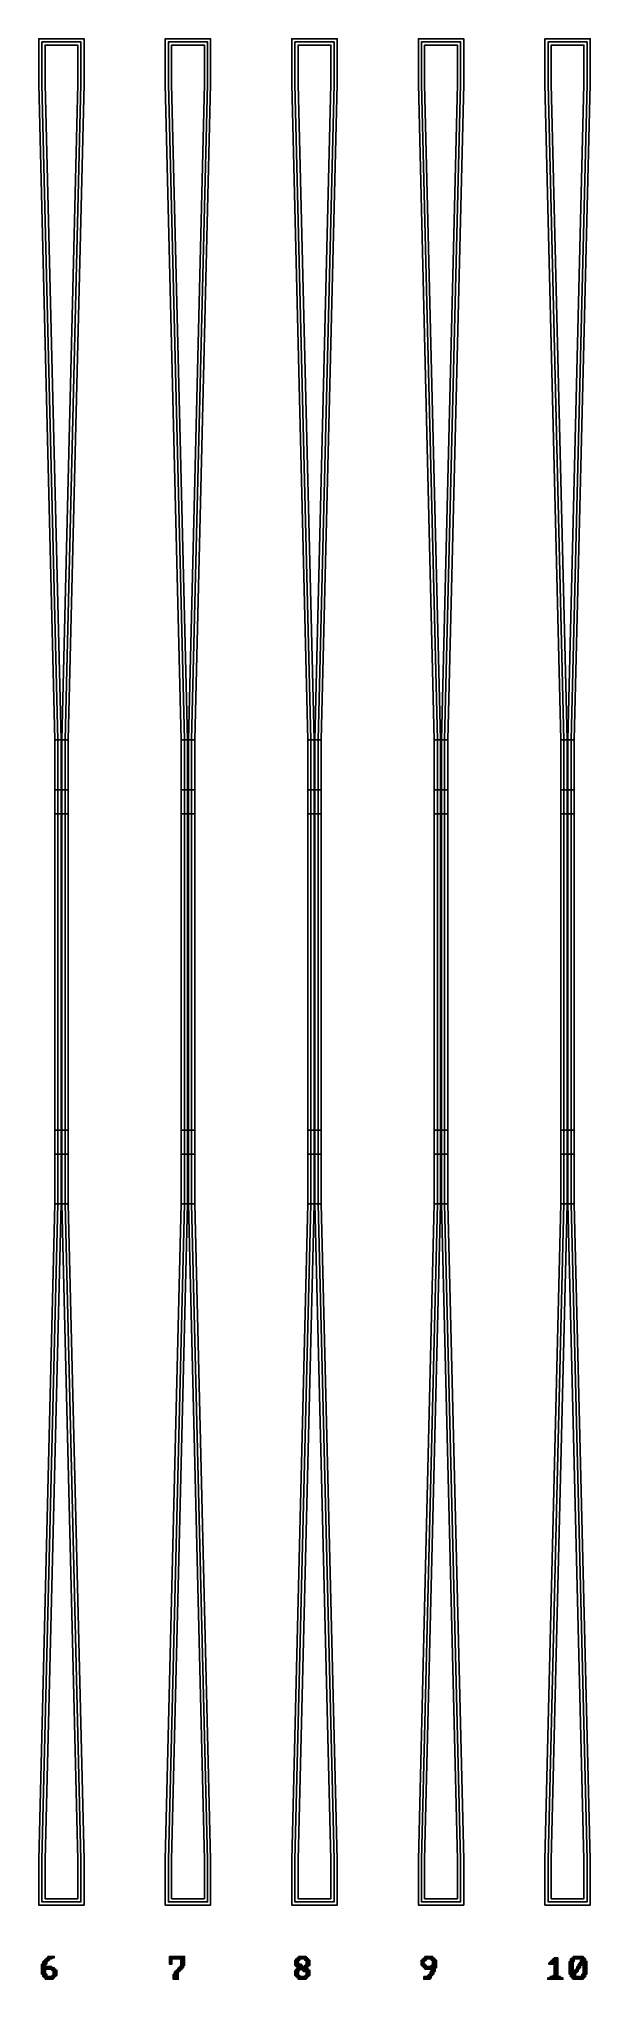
# Model space of a CAD drawing. Extents: x -11 to 251, y -478 to 442.
import ezdxf

# ---------------------------------------------------------------- set-up
doc = ezdxf.new("R2010")
doc.units = 0

msp = doc.modelspace()

# ---------------------------------------------------------------- linework, layer by layer
at = {"layer": 'HBSiProtectLayer'}
for points in [[(1.6865, 110), (9.254, 421), (9.254, 440.987), (-9.254, 440.987), (-9.254, 421), (-1.6865, 110)], [(61.6865, 110), (69.254, 421), (69.254, 440.987), (50.746, 440.987), (50.746, 421), (58.3135, 110)], [(121.6865, 110), (129.254, 421), (129.254, 440.987), (110.746, 440.987), (110.746, 421), (118.3135, 110)], [(181.6865, 110), (189.254, 421), (189.254, 440.987), (170.746, 440.987), (170.746, 421), (178.3135, 110)], [(241.6865, 110), (249.254, 421), (249.254, 440.987), (230.746, 440.987), (230.746, 421), (238.3135, 110)], [(-1.6865, -110), (1.6865, -110), (1.6865, 110), (-1.6865, 110)], [(58.3135, -110), (61.6865, -110), (61.6865, 110), (58.3135, 110)], [(118.3135, -110), (121.6865, -110), (121.6865, 110), (118.3135, 110)], [(178.3135, -110), (181.6865, -110), (181.6865, 110), (178.3135, 110)], [(238.3135, -110), (241.6865, -110), (241.6865, 110), (238.3135, 110)], [(1.6865, -110), (9.254, -421), (9.254, -440.987), (-9.254, -440.987), (-9.254, -421), (-1.6865, -110)], [(61.6865, -110), (69.254, -421), (69.254, -440.987), (50.746, -440.987), (50.746, -421), (58.3135, -110)], [(121.6865, -110), (129.254, -421), (129.254, -440.987), (110.746, -440.987), (110.746, -421), (118.3135, -110)], [(181.6865, -110), (189.254, -421), (189.254, -440.987), (170.746, -440.987), (170.746, -421), (178.3135, -110)], [(241.6865, -110), (249.254, -421), (249.254, -440.987), (230.746, -440.987), (230.746, -421), (238.3135, -110)]]:
    msp.add_lwpolyline(points, close=True, dxfattribs=at)
at = {"layer": 'NegLayer'}
for points in [[(3.1865, 110), (10.754, 421), (10.754, 442.487), (-10.754, 442.487), (-10.754, 421), (-3.1865, 110)], [(63.1865, 110), (70.754, 421), (70.754, 442.487), (49.246, 442.487), (49.246, 421), (56.8135, 110)], [(123.1865, 110), (130.754, 421), (130.754, 442.487), (109.246, 442.487), (109.246, 421), (116.8135, 110)], [(183.1865, 110), (190.754, 421), (190.754, 442.487), (169.246, 442.487), (169.246, 421), (176.8135, 110)], [(243.1865, 110), (250.754, 421), (250.754, 442.487), (229.246, 442.487), (229.246, 421), (236.8135, 110)], [(3.1865, 110), (-3.1865, 110), (-3.1865, 86.388), (3.1865, 86.388)], [(63.1865, 110), (56.8135, 110), (56.8135, 86.388), (63.1865, 86.388)], [(123.1865, 110), (116.8135, 110), (116.8135, 86.388), (123.1865, 86.388)], [(183.1865, 110), (176.8135, 110), (176.8135, 86.388), (183.1865, 86.388)], [(243.1865, 110), (236.8135, 110), (236.8135, 86.388), (243.1865, 86.388)], [(3.1865, 75), (-3.1865, 75), (-3.1865, 86.388), (3.1865, 86.388)], [(63.1865, 75), (56.8135, 75), (56.8135, 86.388), (63.1865, 86.388)], [(123.1865, 75), (116.8135, 75), (116.8135, 86.388), (123.1865, 86.388)], [(183.1865, 75), (176.8135, 75), (176.8135, 86.388), (183.1865, 86.388)], [(243.1865, 75), (236.8135, 75), (236.8135, 86.388), (243.1865, 86.388)], [(-3.1865, -75), (3.1865, -75), (3.1865, 75), (-3.1865, 75)], [(56.8135, -75), (63.1865, -75), (63.1865, 75), (56.8135, 75)], [(116.8135, -75), (123.1865, -75), (123.1865, 75), (116.8135, 75)], [(176.8135, -75), (183.1865, -75), (183.1865, 75), (176.8135, 75)], [(236.8135, -75), (243.1865, -75), (243.1865, 75), (236.8135, 75)], [(-3.1865, -75), (3.1865, -75), (3.1865, -86.388), (-3.1865, -86.388)], [(56.8135, -75), (63.1865, -75), (63.1865, -86.388), (56.8135, -86.388)], [(116.8135, -75), (123.1865, -75), (123.1865, -86.388), (116.8135, -86.388)], [(176.8135, -75), (183.1865, -75), (183.1865, -86.388), (176.8135, -86.388)], [(236.8135, -75), (243.1865, -75), (243.1865, -86.388), (236.8135, -86.388)], [(-3.1865, -110), (3.1865, -110), (3.1865, -86.388), (-3.1865, -86.388)], [(56.8135, -110), (63.1865, -110), (63.1865, -86.388), (56.8135, -86.388)], [(116.8135, -110), (123.1865, -110), (123.1865, -86.388), (116.8135, -86.388)], [(176.8135, -110), (183.1865, -110), (183.1865, -86.388), (176.8135, -86.388)], [(236.8135, -110), (243.1865, -110), (243.1865, -86.388), (236.8135, -86.388)], [(3.1865, -110), (10.754, -421), (10.754, -442.487), (-10.754, -442.487), (-10.754, -421), (-3.1865, -110)], [(63.1865, -110), (70.754, -421), (70.754, -442.487), (49.246, -442.487), (49.246, -421), (56.8135, -110)], [(123.1865, -110), (130.754, -421), (130.754, -442.487), (109.246, -442.487), (109.246, -421), (116.8135, -110)], [(183.1865, -110), (190.754, -421), (190.754, -442.487), (169.246, -442.487), (169.246, -421), (176.8135, -110)], [(243.1865, -110), (250.754, -421), (250.754, -442.487), (229.246, -442.487), (229.246, -421), (236.8135, -110)], [(-8.8, -469.2), (-8.8, -469.8), (-8.2, -469.8), (-8.2, -469.2)], [(-8.2, -468.6), (-8.2, -469.2), (-7.6, -469.2), (-7.6, -468.6)], [(-8.2, -469.2), (-8.2, -469.8), (-7.6, -469.8), (-7.6, -469.2)], [(-7.6, -468), (-7.6, -468.6), (-7, -468.6), (-7, -468)], [(-7.6, -468.6), (-7.6, -469.2), (-7, -469.2), (-7, -468.6)], [(-7.6, -469.2), (-7.6, -469.8), (-7, -469.8), (-7, -469.2)], [(-7, -467.4), (-7, -468), (-6.4, -468), (-6.4, -467.4)], [(-7, -468), (-7, -468.6), (-6.4, -468.6), (-6.4, -468)], [(-7, -468.6), (-7, -469.2), (-6.4, -469.2), (-6.4, -468.6)], [(-6.4, -466.8), (-6.4, -467.4), (-5.8, -467.4), (-5.8, -466.8)], [(-6.4, -467.4), (-6.4, -468), (-5.8, -468), (-5.8, -467.4)], [(-6.4, -468), (-6.4, -468.6), (-5.8, -468.6), (-5.8, -468)], [(-5.8, -466.8), (-5.8, -467.4), (-5.2, -467.4), (-5.2, -466.8)], [(-5.8, -467.4), (-5.8, -468), (-5.2, -468), (-5.2, -467.4)], [(-5.2, -466.8), (-5.2, -467.4), (-4.6, -467.4), (-4.6, -466.8)], [(-5.2, -467.4), (-5.2, -468), (-4.6, -468), (-4.6, -467.4)], [(-4.6, -466.8), (-4.6, -467.4), (-4, -467.4), (-4, -466.8)], [(-4, -466.8), (-4, -467.4), (-3.4, -467.4), (-3.4, -466.8)], [(51.2, -466.8), (51.2, -467.4), (51.8, -467.4), (51.8, -466.8)], [(51.2, -467.4), (51.2, -468), (51.8, -468), (51.8, -467.4)], [(51.2, -468), (51.2, -468.6), (51.8, -468.6), (51.8, -468)], [(51.2, -468.6), (51.2, -469.2), (51.8, -469.2), (51.8, -468.6)], [(51.2, -469.2), (51.2, -469.8), (51.8, -469.8), (51.8, -469.2)], [(51.8, -466.8), (51.8, -467.4), (52.4, -467.4), (52.4, -466.8)], [(51.8, -467.4), (51.8, -468), (52.4, -468), (52.4, -467.4)], [(51.8, -468), (51.8, -468.6), (52.4, -468.6), (52.4, -468)], [(51.8, -468.6), (51.8, -469.2), (52.4, -469.2), (52.4, -468.6)], [(51.8, -469.2), (51.8, -469.8), (52.4, -469.8), (52.4, -469.2)], [(52.4, -466.8), (52.4, -467.4), (53, -467.4), (53, -466.8)], [(52.4, -467.4), (52.4, -468), (53, -468), (53, -467.4)], [(53, -466.8), (53, -467.4), (53.6, -467.4), (53.6, -466.8)], [(53, -467.4), (53, -468), (53.6, -468), (53.6, -467.4)], [(53.6, -466.8), (53.6, -467.4), (54.2, -467.4), (54.2, -466.8)], [(53.6, -467.4), (53.6, -468), (54.2, -468), (54.2, -467.4)], [(54.2, -466.8), (54.2, -467.4), (54.8, -467.4), (54.8, -466.8)], [(54.2, -467.4), (54.2, -468), (54.8, -468), (54.8, -467.4)], [(54.8, -466.8), (54.8, -467.4), (55.4, -467.4), (55.4, -466.8)], [(54.8, -467.4), (54.8, -468), (55.4, -468), (55.4, -467.4)], [(55.4, -466.8), (55.4, -467.4), (56, -467.4), (56, -466.8)], [(55.4, -467.4), (55.4, -468), (56, -468), (56, -467.4)], [(56, -466.8), (56, -467.4), (56.6, -467.4), (56.6, -466.8)], [(56, -467.4), (56, -468), (56.6, -468), (56.6, -467.4)], [(56.6, -466.8), (56.6, -467.4), (57.2, -467.4), (57.2, -466.8)], [(56.6, -467.4), (56.6, -468), (57.2, -468), (57.2, -467.4)], [(56.6, -468), (56.6, -468.6), (57.2, -468.6), (57.2, -468)], [(56.6, -468.6), (56.6, -469.2), (57.2, -469.2), (57.2, -468.6)], [(56.6, -469.2), (56.6, -469.8), (57.2, -469.8), (57.2, -469.2)], [(57.2, -466.8), (57.2, -467.4), (57.8, -467.4), (57.8, -466.8)], [(57.2, -467.4), (57.2, -468), (57.8, -468), (57.8, -467.4)], [(57.2, -468), (57.2, -468.6), (57.8, -468.6), (57.8, -468)], [(57.2, -468.6), (57.2, -469.2), (57.8, -469.2), (57.8, -468.6)], [(57.2, -469.2), (57.2, -469.8), (57.8, -469.8), (57.8, -469.2)], [(57.8, -466.8), (57.8, -467.4), (58.4, -467.4), (58.4, -466.8)], [(57.8, -467.4), (57.8, -468), (58.4, -468), (58.4, -467.4)], [(57.8, -468), (57.8, -468.6), (58.4, -468.6), (58.4, -468)], [(57.8, -468.6), (57.8, -469.2), (58.4, -469.2), (58.4, -468.6)], [(57.8, -469.2), (57.8, -469.8), (58.4, -469.8), (58.4, -469.2)], [(110.6, -468.6), (110.6, -469.2), (111.2, -469.2), (111.2, -468.6)], [(110.6, -469.2), (110.6, -469.8), (111.2, -469.8), (111.2, -469.2)], [(111.2, -468), (111.2, -468.6), (111.8, -468.6), (111.8, -468)], [(111.2, -468.6), (111.2, -469.2), (111.8, -469.2), (111.8, -468.6)], [(111.2, -469.2), (111.2, -469.8), (111.8, -469.8), (111.8, -469.2)], [(111.8, -467.4), (111.8, -468), (112.4, -468), (112.4, -467.4)], [(111.8, -468), (111.8, -468.6), (112.4, -468.6), (112.4, -468)], [(111.8, -468.6), (111.8, -469.2), (112.4, -469.2), (112.4, -468.6)], [(111.8, -469.2), (111.8, -469.8), (112.4, -469.8), (112.4, -469.2)], [(112.4, -466.8), (112.4, -467.4), (113, -467.4), (113, -466.8)], [(112.4, -467.4), (112.4, -468), (113, -468), (113, -467.4)], [(112.4, -468), (112.4, -468.6), (113, -468.6), (113, -468)], [(113, -466.8), (113, -467.4), (113.6, -467.4), (113.6, -466.8)], [(113, -467.4), (113, -468), (113.6, -468), (113.6, -467.4)], [(113.6, -466.8), (113.6, -467.4), (114.2, -467.4), (114.2, -466.8)], [(113.6, -467.4), (113.6, -468), (114.2, -468), (114.2, -467.4)], [(114.2, -466.8), (114.2, -467.4), (114.8, -467.4), (114.8, -466.8)], [(114.2, -467.4), (114.2, -468), (114.8, -468), (114.8, -467.4)], [(114.8, -466.8), (114.8, -467.4), (115.4, -467.4), (115.4, -466.8)], [(114.8, -467.4), (114.8, -468), (115.4, -468), (115.4, -467.4)], [(115.4, -466.8), (115.4, -467.4), (116, -467.4), (116, -466.8)], [(115.4, -467.4), (115.4, -468), (116, -468), (116, -467.4)], [(115.4, -468), (115.4, -468.6), (116, -468.6), (116, -468)], [(116, -467.4), (116, -468), (116.6, -468), (116.6, -467.4)], [(116, -468), (116, -468.6), (116.6, -468.6), (116.6, -468)], [(116, -468.6), (116, -469.2), (116.6, -469.2), (116.6, -468.6)], [(116, -469.2), (116, -469.8), (116.6, -469.8), (116.6, -469.2)], [(116.6, -468), (116.6, -468.6), (117.2, -468.6), (117.2, -468)], [(116.6, -468.6), (116.6, -469.2), (117.2, -469.2), (117.2, -468.6)], [(116.6, -469.2), (116.6, -469.8), (117.2, -469.8), (117.2, -469.2)], [(117.2, -468.6), (117.2, -469.2), (117.8, -469.2), (117.8, -468.6)], [(117.2, -469.2), (117.2, -469.8), (117.8, -469.8), (117.8, -469.2)], [(170.6, -468.6), (170.6, -469.2), (171.2, -469.2), (171.2, -468.6)], [(170.6, -469.2), (170.6, -469.8), (171.2, -469.8), (171.2, -469.2)], [(171.2, -468), (171.2, -468.6), (171.8, -468.6), (171.8, -468)], [(171.2, -468.6), (171.2, -469.2), (171.8, -469.2), (171.8, -468.6)], [(171.2, -469.2), (171.2, -469.8), (171.8, -469.8), (171.8, -469.2)], [(171.8, -467.4), (171.8, -468), (172.4, -468), (172.4, -467.4)], [(171.8, -468), (171.8, -468.6), (172.4, -468.6), (172.4, -468)], [(171.8, -468.6), (171.8, -469.2), (172.4, -469.2), (172.4, -468.6)], [(172.4, -466.8), (172.4, -467.4), (173, -467.4), (173, -466.8)], [(172.4, -467.4), (172.4, -468), (173, -468), (173, -467.4)], [(172.4, -468), (172.4, -468.6), (173, -468.6), (173, -468)], [(173, -466.8), (173, -467.4), (173.6, -467.4), (173.6, -466.8)], [(173, -467.4), (173, -468), (173.6, -468), (173.6, -467.4)], [(173.6, -466.8), (173.6, -467.4), (174.2, -467.4), (174.2, -466.8)], [(173.6, -467.4), (173.6, -468), (174.2, -468), (174.2, -467.4)], [(174.2, -466.8), (174.2, -467.4), (174.8, -467.4), (174.8, -466.8)], [(174.2, -467.4), (174.2, -468), (174.8, -468), (174.8, -467.4)], [(174.8, -466.8), (174.8, -467.4), (175.4, -467.4), (175.4, -466.8)], [(174.8, -467.4), (174.8, -468), (175.4, -468), (175.4, -467.4)], [(175.4, -466.8), (175.4, -467.4), (176, -467.4), (176, -466.8)], [(175.4, -467.4), (175.4, -468), (176, -468), (176, -467.4)], [(175.4, -468), (175.4, -468.6), (176, -468.6), (176, -468)], [(176, -467.4), (176, -468), (176.6, -468), (176.6, -467.4)], [(176, -468), (176, -468.6), (176.6, -468.6), (176.6, -468)], [(176, -468.6), (176, -469.2), (176.6, -469.2), (176.6, -468.6)], [(176, -469.2), (176, -469.8), (176.6, -469.8), (176.6, -469.2)], [(176.6, -468), (176.6, -468.6), (177.2, -468.6), (177.2, -468)], [(176.6, -468.6), (176.6, -469.2), (177.2, -469.2), (177.2, -468.6)], [(176.6, -469.2), (176.6, -469.8), (177.2, -469.8), (177.2, -469.2)], [(177.2, -468.6), (177.2, -469.2), (177.8, -469.2), (177.8, -468.6)], [(177.2, -469.2), (177.2, -469.8), (177.8, -469.8), (177.8, -469.2)], [(231.8, -469.2), (231.8, -469.8), (232.4, -469.8), (232.4, -469.2)], [(232.4, -468.6), (232.4, -469.2), (233, -469.2), (233, -468.6)], [(232.4, -469.2), (232.4, -469.8), (233, -469.8), (233, -469.2)], [(233, -468), (233, -468.6), (233.6, -468.6), (233.6, -468)], [(233, -468.6), (233, -469.2), (233.6, -469.2), (233.6, -468.6)], [(233, -469.2), (233, -469.8), (233.6, -469.8), (233.6, -469.2)], [(233.6, -467.4), (233.6, -468), (234.2, -468), (234.2, -467.4)], [(233.6, -468), (233.6, -468.6), (234.2, -468.6), (234.2, -468)], [(233.6, -468.6), (233.6, -469.2), (234.2, -469.2), (234.2, -468.6)], [(233.6, -469.2), (233.6, -469.8), (234.2, -469.8), (234.2, -469.2)], [(234.2, -467.4), (234.2, -468), (234.8, -468), (234.8, -467.4)], [(234.2, -468), (234.2, -468.6), (234.8, -468.6), (234.8, -468)], [(234.2, -468.6), (234.2, -469.2), (234.8, -469.2), (234.8, -468.6)], [(234.2, -469.2), (234.2, -469.8), (234.8, -469.8), (234.8, -469.2)], [(234.8, -467.4), (234.8, -468), (235.4, -468), (235.4, -467.4)], [(234.8, -468), (234.8, -468.6), (235.4, -468.6), (235.4, -468)], [(234.8, -468.6), (234.8, -469.2), (235.4, -469.2), (235.4, -468.6)], [(234.8, -469.2), (234.8, -469.8), (235.4, -469.8), (235.4, -469.2)], [(240.8, -469.2), (240.8, -469.8), (241.4, -469.8), (241.4, -469.2)], [(241.4, -468), (241.4, -468.6), (242, -468.6), (242, -468)], [(241.4, -468.6), (241.4, -469.2), (242, -469.2), (242, -468.6)], [(241.4, -469.2), (241.4, -469.8), (242, -469.8), (242, -469.2)], [(242, -467.4), (242, -468), (242.6, -468), (242.6, -467.4)], [(242, -468), (242, -468.6), (242.6, -468.6), (242.6, -468)], [(242, -468.6), (242, -469.2), (242.6, -469.2), (242.6, -468.6)], [(242, -469.2), (242, -469.8), (242.6, -469.8), (242.6, -469.2)], [(242.6, -466.8), (242.6, -467.4), (243.2, -467.4), (243.2, -466.8)], [(242.6, -467.4), (242.6, -468), (243.2, -468), (243.2, -467.4)], [(242.6, -468), (242.6, -468.6), (243.2, -468.6), (243.2, -468)], [(242.6, -468.6), (242.6, -469.2), (243.2, -469.2), (243.2, -468.6)], [(243.2, -466.8), (243.2, -467.4), (243.8, -467.4), (243.8, -466.8)], [(243.2, -467.4), (243.2, -468), (243.8, -468), (243.8, -467.4)], [(243.8, -466.8), (243.8, -467.4), (244.4, -467.4), (244.4, -466.8)], [(243.8, -467.4), (243.8, -468), (244.4, -468), (244.4, -467.4)], [(244.4, -466.8), (244.4, -467.4), (245, -467.4), (245, -466.8)], [(244.4, -467.4), (244.4, -468), (245, -468), (245, -467.4)], [(245, -466.8), (245, -467.4), (245.6, -467.4), (245.6, -466.8)], [(245, -467.4), (245, -468), (245.6, -468), (245.6, -467.4)], [(245.6, -466.8), (245.6, -467.4), (246.2, -467.4), (246.2, -466.8)], [(245.6, -467.4), (245.6, -468), (246.2, -468), (246.2, -467.4)], [(246.2, -466.8), (246.2, -467.4), (246.8, -467.4), (246.8, -466.8)], [(246.2, -467.4), (246.2, -468), (246.8, -468), (246.8, -467.4)], [(246.2, -468.6), (246.2, -469.2), (246.8, -469.2), (246.8, -468.6)], [(246.2, -469.2), (246.2, -469.8), (246.8, -469.8), (246.8, -469.2)], [(246.8, -466.8), (246.8, -467.4), (247.4, -467.4), (247.4, -466.8)], [(246.8, -467.4), (246.8, -468), (247.4, -468), (247.4, -467.4)], [(246.8, -468), (246.8, -468.6), (247.4, -468.6), (247.4, -468)], [(246.8, -468.6), (246.8, -469.2), (247.4, -469.2), (247.4, -468.6)], [(246.8, -469.2), (246.8, -469.8), (247.4, -469.8), (247.4, -469.2)], [(247.4, -467.4), (247.4, -468), (248, -468), (248, -467.4)], [(247.4, -468), (247.4, -468.6), (248, -468.6), (248, -468)], [(247.4, -468.6), (247.4, -469.2), (248, -469.2), (248, -468.6)], [(247.4, -469.2), (247.4, -469.8), (248, -469.8), (248, -469.2)], [(248, -468), (248, -468.6), (248.6, -468.6), (248.6, -468)], [(248, -468.6), (248, -469.2), (248.6, -469.2), (248.6, -468.6)], [(248, -469.2), (248, -469.8), (248.6, -469.8), (248.6, -469.2)], [(248.6, -469.2), (248.6, -469.8), (249.2, -469.8), (249.2, -469.2)], [(-9.4, -470.4), (-9.4, -471), (-8.8, -471), (-8.8, -470.4)], [(-9.4, -471), (-9.4, -471.6), (-8.8, -471.6), (-8.8, -471)], [(-9.4, -471.6), (-9.4, -472.2), (-8.8, -472.2), (-8.8, -471.6)], [(-9.4, -472.2), (-9.4, -472.8), (-8.8, -472.8), (-8.8, -472.2)], [(-9.4, -472.8), (-9.4, -473.4), (-8.8, -473.4), (-8.8, -472.8)], [(-9.4, -473.4), (-9.4, -474), (-8.8, -474), (-8.8, -473.4)], [(-9.4, -474), (-9.4, -474.6), (-8.8, -474.6), (-8.8, -474)], [(-9.4, -474.6), (-9.4, -475.2), (-8.8, -475.2), (-8.8, -474.6)], [(-8.8, -469.8), (-8.8, -470.4), (-8.2, -470.4), (-8.2, -469.8)], [(-8.8, -470.4), (-8.8, -471), (-8.2, -471), (-8.2, -470.4)], [(-8.8, -471), (-8.8, -471.6), (-8.2, -471.6), (-8.2, -471)], [(-8.8, -471.6), (-8.8, -472.2), (-8.2, -472.2), (-8.2, -471.6)], [(-8.8, -472.2), (-8.8, -472.8), (-8.2, -472.8), (-8.2, -472.2)], [(-8.8, -472.8), (-8.8, -473.4), (-8.2, -473.4), (-8.2, -472.8)], [(-8.8, -473.4), (-8.8, -474), (-8.2, -474), (-8.2, -473.4)], [(-8.8, -474), (-8.8, -474.6), (-8.2, -474.6), (-8.2, -474)], [(-8.8, -474.6), (-8.8, -475.2), (-8.2, -475.2), (-8.2, -474.6)], [(-8.8, -475.2), (-8.8, -475.8), (-8.2, -475.8), (-8.2, -475.2)], [(-8.8, -475.8), (-8.8, -476.4), (-8.2, -476.4), (-8.2, -475.8)], [(-8.2, -469.8), (-8.2, -470.4), (-7.6, -470.4), (-7.6, -469.8)], [(-8.2, -470.4), (-8.2, -471), (-7.6, -471), (-7.6, -470.4)], [(-8.2, -471), (-8.2, -471.6), (-7.6, -471.6), (-7.6, -471)], [(-8.2, -471.6), (-8.2, -472.2), (-7.6, -472.2), (-7.6, -471.6)], [(-8.2, -472.2), (-8.2, -472.8), (-7.6, -472.8), (-7.6, -472.2)], [(-8.2, -472.8), (-8.2, -473.4), (-7.6, -473.4), (-7.6, -472.8)], [(-8.2, -473.4), (-8.2, -474), (-7.6, -474), (-7.6, -473.4)], [(-8.2, -474), (-8.2, -474.6), (-7.6, -474.6), (-7.6, -474)], [(-8.2, -474.6), (-8.2, -475.2), (-7.6, -475.2), (-7.6, -474.6)], [(-8.2, -475.2), (-8.2, -475.8), (-7.6, -475.8), (-7.6, -475.2)], [(-8.2, -475.8), (-8.2, -476.4), (-7.6, -476.4), (-7.6, -475.8)], [(-8.2, -476.4), (-8.2, -477), (-7.6, -477), (-7.6, -476.4)], [(-7.6, -469.8), (-7.6, -470.4), (-7, -470.4), (-7, -469.8)], [(-7.6, -471.6), (-7.6, -472.2), (-7, -472.2), (-7, -471.6)], [(-7.6, -472.2), (-7.6, -472.8), (-7, -472.8), (-7, -472.2)], [(-7.6, -475.2), (-7.6, -475.8), (-7, -475.8), (-7, -475.2)], [(-7.6, -475.8), (-7.6, -476.4), (-7, -476.4), (-7, -475.8)], [(-7.6, -476.4), (-7.6, -477), (-7, -477), (-7, -476.4)], [(-7.6, -477), (-7.6, -477.6), (-7, -477.6), (-7, -477)], [(-7, -471.6), (-7, -472.2), (-6.4, -472.2), (-6.4, -471.6)], [(-7, -472.2), (-7, -472.8), (-6.4, -472.8), (-6.4, -472.2)], [(-7, -476.4), (-7, -477), (-6.4, -477), (-6.4, -476.4)], [(-7, -477), (-7, -477.6), (-6.4, -477.6), (-6.4, -477)], [(-6.4, -471.6), (-6.4, -472.2), (-5.8, -472.2), (-5.8, -471.6)], [(-6.4, -472.2), (-6.4, -472.8), (-5.8, -472.8), (-5.8, -472.2)], [(-6.4, -476.4), (-6.4, -477), (-5.8, -477), (-5.8, -476.4)], [(-6.4, -477), (-6.4, -477.6), (-5.8, -477.6), (-5.8, -477)], [(-5.8, -471.6), (-5.8, -472.2), (-5.2, -472.2), (-5.2, -471.6)], [(-5.8, -472.2), (-5.8, -472.8), (-5.2, -472.8), (-5.2, -472.2)], [(-5.8, -476.4), (-5.8, -477), (-5.2, -477), (-5.2, -476.4)], [(-5.8, -477), (-5.8, -477.6), (-5.2, -477.6), (-5.2, -477)], [(-5.2, -471.6), (-5.2, -472.2), (-4.6, -472.2), (-4.6, -471.6)], [(-5.2, -472.2), (-5.2, -472.8), (-4.6, -472.8), (-4.6, -472.2)], [(-5.2, -476.4), (-5.2, -477), (-4.6, -477), (-4.6, -476.4)], [(-5.2, -477), (-5.2, -477.6), (-4.6, -477.6), (-4.6, -477)], [(-4.6, -472.2), (-4.6, -472.8), (-4, -472.8), (-4, -472.2)], [(-4.6, -472.8), (-4.6, -473.4), (-4, -473.4), (-4, -472.8)], [(-4.6, -475.8), (-4.6, -476.4), (-4, -476.4), (-4, -475.8)], [(-4.6, -476.4), (-4.6, -477), (-4, -477), (-4, -476.4)], [(-4.6, -477), (-4.6, -477.6), (-4, -477.6), (-4, -477)], [(-4, -472.2), (-4, -472.8), (-3.4, -472.8), (-3.4, -472.2)], [(-4, -472.8), (-4, -473.4), (-3.4, -473.4), (-3.4, -472.8)], [(-4, -473.4), (-4, -474), (-3.4, -474), (-3.4, -473.4)], [(-4, -474), (-4, -474.6), (-3.4, -474.6), (-3.4, -474)], [(-4, -474.6), (-4, -475.2), (-3.4, -475.2), (-3.4, -474.6)], [(-4, -475.2), (-4, -475.8), (-3.4, -475.8), (-3.4, -475.2)], [(-4, -475.8), (-4, -476.4), (-3.4, -476.4), (-3.4, -475.8)], [(-4, -476.4), (-4, -477), (-3.4, -477), (-3.4, -476.4)], [(-3.4, -472.8), (-3.4, -473.4), (-2.8, -473.4), (-2.8, -472.8)], [(-3.4, -473.4), (-3.4, -474), (-2.8, -474), (-2.8, -473.4)], [(-3.4, -474), (-3.4, -474.6), (-2.8, -474.6), (-2.8, -474)], [(-3.4, -474.6), (-3.4, -475.2), (-2.8, -475.2), (-2.8, -474.6)], [(-3.4, -475.2), (-3.4, -475.8), (-2.8, -475.8), (-2.8, -475.2)], [(-3.4, -475.8), (-3.4, -476.4), (-2.8, -476.4), (-2.8, -475.8)], [(-2.8, -473.4), (-2.8, -474), (-2.2, -474), (-2.2, -473.4)], [(-2.8, -474), (-2.8, -474.6), (-2.2, -474.6), (-2.2, -474)], [(-2.8, -474.6), (-2.8, -475.2), (-2.2, -475.2), (-2.2, -474.6)], [(-2.8, -475.2), (-2.8, -475.8), (-2.2, -475.8), (-2.2, -475.2)], [(51.2, -469.8), (51.2, -470.4), (51.8, -470.4), (51.8, -469.8)], [(51.8, -469.8), (51.8, -470.4), (52.4, -470.4), (52.4, -469.8)], [(53, -475.2), (53, -475.8), (53.6, -475.8), (53.6, -475.2)], [(53, -475.8), (53, -476.4), (53.6, -476.4), (53.6, -475.8)], [(53, -476.4), (53, -477), (53.6, -477), (53.6, -476.4)], [(53, -477), (53, -477.6), (53.6, -477.6), (53.6, -477)], [(53.6, -474), (53.6, -474.6), (54.2, -474.6), (54.2, -474)], [(53.6, -474.6), (53.6, -475.2), (54.2, -475.2), (54.2, -474.6)], [(53.6, -475.2), (53.6, -475.8), (54.2, -475.8), (54.2, -475.2)], [(53.6, -475.8), (53.6, -476.4), (54.2, -476.4), (54.2, -475.8)], [(53.6, -476.4), (53.6, -477), (54.2, -477), (54.2, -476.4)], [(53.6, -477), (53.6, -477.6), (54.2, -477.6), (54.2, -477)], [(54.2, -473.4), (54.2, -474), (54.8, -474), (54.8, -473.4)], [(54.2, -474), (54.2, -474.6), (54.8, -474.6), (54.8, -474)], [(54.2, -474.6), (54.2, -475.2), (54.8, -475.2), (54.8, -474.6)], [(54.2, -475.2), (54.2, -475.8), (54.8, -475.8), (54.8, -475.2)], [(54.2, -475.8), (54.2, -476.4), (54.8, -476.4), (54.8, -475.8)], [(54.2, -476.4), (54.2, -477), (54.8, -477), (54.8, -476.4)], [(54.2, -477), (54.2, -477.6), (54.8, -477.6), (54.8, -477)], [(54.8, -472.8), (54.8, -473.4), (55.4, -473.4), (55.4, -472.8)], [(54.8, -473.4), (54.8, -474), (55.4, -474), (55.4, -473.4)], [(54.8, -474), (54.8, -474.6), (55.4, -474.6), (55.4, -474)], [(54.8, -474.6), (54.8, -475.2), (55.4, -475.2), (55.4, -474.6)], [(54.8, -475.2), (54.8, -475.8), (55.4, -475.8), (55.4, -475.2)], [(54.8, -475.8), (54.8, -476.4), (55.4, -476.4), (55.4, -475.8)], [(54.8, -476.4), (54.8, -477), (55.4, -477), (55.4, -476.4)], [(54.8, -477), (54.8, -477.6), (55.4, -477.6), (55.4, -477)], [(55.4, -472.2), (55.4, -472.8), (56, -472.8), (56, -472.2)], [(55.4, -472.8), (55.4, -473.4), (56, -473.4), (56, -472.8)], [(55.4, -473.4), (55.4, -474), (56, -474), (56, -473.4)], [(56, -471.6), (56, -472.2), (56.6, -472.2), (56.6, -471.6)], [(56, -472.2), (56, -472.8), (56.6, -472.8), (56.6, -472.2)], [(56, -472.8), (56, -473.4), (56.6, -473.4), (56.6, -472.8)], [(56.6, -469.8), (56.6, -470.4), (57.2, -470.4), (57.2, -469.8)], [(56.6, -470.4), (56.6, -471), (57.2, -471), (57.2, -470.4)], [(56.6, -471), (56.6, -471.6), (57.2, -471.6), (57.2, -471)], [(56.6, -471.6), (56.6, -472.2), (57.2, -472.2), (57.2, -471.6)], [(56.6, -472.2), (56.6, -472.8), (57.2, -472.8), (57.2, -472.2)], [(57.2, -469.8), (57.2, -470.4), (57.8, -470.4), (57.8, -469.8)], [(57.2, -470.4), (57.2, -471), (57.8, -471), (57.8, -470.4)], [(57.2, -471), (57.2, -471.6), (57.8, -471.6), (57.8, -471)], [(57.2, -471.6), (57.2, -472.2), (57.8, -472.2), (57.8, -471.6)], [(57.8, -469.8), (57.8, -470.4), (58.4, -470.4), (58.4, -469.8)], [(57.8, -470.4), (57.8, -471), (58.4, -471), (58.4, -470.4)], [(110.6, -469.8), (110.6, -470.4), (111.2, -470.4), (111.2, -469.8)], [(110.6, -470.4), (110.6, -471), (111.2, -471), (111.2, -470.4)], [(110.6, -473.4), (110.6, -474), (111.2, -474), (111.2, -473.4)], [(110.6, -474), (110.6, -474.6), (111.2, -474.6), (111.2, -474)], [(110.6, -474.6), (110.6, -475.2), (111.2, -475.2), (111.2, -474.6)], [(110.6, -475.2), (110.6, -475.8), (111.2, -475.8), (111.2, -475.2)], [(111.2, -469.8), (111.2, -470.4), (111.8, -470.4), (111.8, -469.8)], [(111.2, -470.4), (111.2, -471), (111.8, -471), (111.8, -470.4)], [(111.2, -471), (111.2, -471.6), (111.8, -471.6), (111.8, -471)], [(111.2, -472.8), (111.2, -473.4), (111.8, -473.4), (111.8, -472.8)], [(111.2, -473.4), (111.2, -474), (111.8, -474), (111.8, -473.4)], [(111.2, -474), (111.2, -474.6), (111.8, -474.6), (111.8, -474)], [(111.2, -474.6), (111.2, -475.2), (111.8, -475.2), (111.8, -474.6)], [(111.2, -475.2), (111.2, -475.8), (111.8, -475.8), (111.8, -475.2)], [(111.2, -475.8), (111.2, -476.4), (111.8, -476.4), (111.8, -475.8)], [(111.8, -469.8), (111.8, -470.4), (112.4, -470.4), (112.4, -469.8)], [(111.8, -470.4), (111.8, -471), (112.4, -471), (112.4, -470.4)], [(111.8, -471), (111.8, -471.6), (112.4, -471.6), (112.4, -471)], [(111.8, -471.6), (111.8, -472.2), (112.4, -472.2), (112.4, -471.6)], [(111.8, -472.2), (111.8, -472.8), (112.4, -472.8), (112.4, -472.2)], [(111.8, -472.8), (111.8, -473.4), (112.4, -473.4), (112.4, -472.8)], [(111.8, -473.4), (111.8, -474), (112.4, -474), (112.4, -473.4)], [(111.8, -474), (111.8, -474.6), (112.4, -474.6), (112.4, -474)], [(111.8, -474.6), (111.8, -475.2), (112.4, -475.2), (112.4, -474.6)], [(111.8, -475.2), (111.8, -475.8), (112.4, -475.8), (112.4, -475.2)], [(111.8, -475.8), (111.8, -476.4), (112.4, -476.4), (112.4, -475.8)], [(111.8, -476.4), (111.8, -477), (112.4, -477), (112.4, -476.4)], [(112.4, -470.4), (112.4, -471), (113, -471), (113, -470.4)], [(112.4, -471), (112.4, -471.6), (113, -471.6), (113, -471)], [(112.4, -471.6), (112.4, -472.2), (113, -472.2), (113, -471.6)], [(112.4, -472.2), (112.4, -472.8), (113, -472.8), (113, -472.2)], [(112.4, -472.8), (112.4, -473.4), (113, -473.4), (113, -472.8)], [(112.4, -475.8), (112.4, -476.4), (113, -476.4), (113, -475.8)], [(112.4, -476.4), (112.4, -477), (113, -477), (113, -476.4)], [(112.4, -477), (112.4, -477.6), (113, -477.6), (113, -477)], [(113, -470.4), (113, -471), (113.6, -471), (113.6, -470.4)], [(113, -471), (113, -471.6), (113.6, -471.6), (113.6, -471)], [(113, -471.6), (113, -472.2), (113.6, -472.2), (113.6, -471.6)], [(113, -472.2), (113, -472.8), (113.6, -472.8), (113.6, -472.2)], [(113, -476.4), (113, -477), (113.6, -477), (113.6, -476.4)], [(113, -477), (113, -477.6), (113.6, -477.6), (113.6, -477)], [(113.6, -471), (113.6, -471.6), (114.2, -471.6), (114.2, -471)], [(113.6, -471.6), (113.6, -472.2), (114.2, -472.2), (114.2, -471.6)], [(113.6, -472.2), (113.6, -472.8), (114.2, -472.8), (114.2, -472.2)], [(113.6, -476.4), (113.6, -477), (114.2, -477), (114.2, -476.4)], [(113.6, -477), (113.6, -477.6), (114.2, -477.6), (114.2, -477)], [(114.2, -471.6), (114.2, -472.2), (114.8, -472.2), (114.8, -471.6)], [(114.2, -472.2), (114.2, -472.8), (114.8, -472.8), (114.8, -472.2)], [(114.2, -472.8), (114.2, -473.4), (114.8, -473.4), (114.8, -472.8)], [(114.2, -476.4), (114.2, -477), (114.8, -477), (114.8, -476.4)], [(114.2, -477), (114.2, -477.6), (114.8, -477.6), (114.8, -477)], [(114.8, -471.6), (114.8, -472.2), (115.4, -472.2), (115.4, -471.6)], [(114.8, -472.2), (114.8, -472.8), (115.4, -472.8), (115.4, -472.2)], [(114.8, -472.8), (114.8, -473.4), (115.4, -473.4), (115.4, -472.8)], [(114.8, -473.4), (114.8, -474), (115.4, -474), (115.4, -473.4)], [(114.8, -476.4), (114.8, -477), (115.4, -477), (115.4, -476.4)], [(114.8, -477), (114.8, -477.6), (115.4, -477.6), (115.4, -477)], [(115.4, -471), (115.4, -471.6), (116, -471.6), (116, -471)], [(115.4, -471.6), (115.4, -472.2), (116, -472.2), (116, -471.6)], [(115.4, -472.2), (115.4, -472.8), (116, -472.8), (116, -472.2)], [(115.4, -472.8), (115.4, -473.4), (116, -473.4), (116, -472.8)], [(115.4, -473.4), (115.4, -474), (116, -474), (116, -473.4)], [(115.4, -475.8), (115.4, -476.4), (116, -476.4), (116, -475.8)], [(115.4, -476.4), (115.4, -477), (116, -477), (116, -476.4)], [(115.4, -477), (115.4, -477.6), (116, -477.6), (116, -477)], [(116, -469.8), (116, -470.4), (116.6, -470.4), (116.6, -469.8)], [(116, -470.4), (116, -471), (116.6, -471), (116.6, -470.4)], [(116, -471), (116, -471.6), (116.6, -471.6), (116.6, -471)], [(116, -471.6), (116, -472.2), (116.6, -472.2), (116.6, -471.6)], [(116, -472.2), (116, -472.8), (116.6, -472.8), (116.6, -472.2)], [(116, -472.8), (116, -473.4), (116.6, -473.4), (116.6, -472.8)], [(116, -473.4), (116, -474), (116.6, -474), (116.6, -473.4)], [(116, -474), (116, -474.6), (116.6, -474.6), (116.6, -474)], [(116, -474.6), (116, -475.2), (116.6, -475.2), (116.6, -474.6)], [(116, -475.2), (116, -475.8), (116.6, -475.8), (116.6, -475.2)], [(116, -475.8), (116, -476.4), (116.6, -476.4), (116.6, -475.8)], [(116, -476.4), (116, -477), (116.6, -477), (116.6, -476.4)], [(116.6, -469.8), (116.6, -470.4), (117.2, -470.4), (117.2, -469.8)], [(116.6, -470.4), (116.6, -471), (117.2, -471), (117.2, -470.4)], [(116.6, -471), (116.6, -471.6), (117.2, -471.6), (117.2, -471)], [(116.6, -472.8), (116.6, -473.4), (117.2, -473.4), (117.2, -472.8)], [(116.6, -473.4), (116.6, -474), (117.2, -474), (117.2, -473.4)], [(116.6, -474), (116.6, -474.6), (117.2, -474.6), (117.2, -474)], [(116.6, -474.6), (116.6, -475.2), (117.2, -475.2), (117.2, -474.6)], [(116.6, -475.2), (116.6, -475.8), (117.2, -475.8), (117.2, -475.2)], [(116.6, -475.8), (116.6, -476.4), (117.2, -476.4), (117.2, -475.8)], [(117.2, -469.8), (117.2, -470.4), (117.8, -470.4), (117.8, -469.8)], [(117.2, -470.4), (117.2, -471), (117.8, -471), (117.8, -470.4)], [(117.2, -473.4), (117.2, -474), (117.8, -474), (117.8, -473.4)], [(117.2, -474), (117.2, -474.6), (117.8, -474.6), (117.8, -474)], [(117.2, -474.6), (117.2, -475.2), (117.8, -475.2), (117.8, -474.6)], [(117.2, -475.2), (117.2, -475.8), (117.8, -475.8), (117.8, -475.2)], [(170.6, -469.8), (170.6, -470.4), (171.2, -470.4), (171.2, -469.8)], [(170.6, -470.4), (170.6, -471), (171.2, -471), (171.2, -470.4)], [(171.2, -469.8), (171.2, -470.4), (171.8, -470.4), (171.8, -469.8)], [(171.2, -470.4), (171.2, -471), (171.8, -471), (171.8, -470.4)], [(171.2, -471), (171.2, -471.6), (171.8, -471.6), (171.8, -471)], [(171.8, -470.4), (171.8, -471), (172.4, -471), (172.4, -470.4)], [(171.8, -471), (171.8, -471.6), (172.4, -471.6), (172.4, -471)], [(171.8, -471.6), (171.8, -472.2), (172.4, -472.2), (172.4, -471.6)], [(171.8, -476.4), (171.8, -477), (172.4, -477), (172.4, -476.4)], [(171.8, -477), (171.8, -477.6), (172.4, -477.6), (172.4, -477)], [(172.4, -471), (172.4, -471.6), (173, -471.6), (173, -471)], [(172.4, -471.6), (172.4, -472.2), (173, -472.2), (173, -471.6)], [(172.4, -472.2), (172.4, -472.8), (173, -472.8), (173, -472.2)], [(172.4, -476.4), (172.4, -477), (173, -477), (173, -476.4)], [(172.4, -477), (172.4, -477.6), (173, -477.6), (173, -477)], [(173, -471.6), (173, -472.2), (173.6, -472.2), (173.6, -471.6)], [(173, -472.2), (173, -472.8), (173.6, -472.8), (173.6, -472.2)], [(173, -476.4), (173, -477), (173.6, -477), (173.6, -476.4)], [(173, -477), (173, -477.6), (173.6, -477.6), (173.6, -477)], [(173.6, -471.6), (173.6, -472.2), (174.2, -472.2), (174.2, -471.6)], [(173.6, -472.2), (173.6, -472.8), (174.2, -472.8), (174.2, -472.2)], [(173.6, -475.8), (173.6, -476.4), (174.2, -476.4), (174.2, -475.8)], [(173.6, -476.4), (173.6, -477), (174.2, -477), (174.2, -476.4)], [(173.6, -477), (173.6, -477.6), (174.2, -477.6), (174.2, -477)], [(174.2, -471.6), (174.2, -472.2), (174.8, -472.2), (174.8, -471.6)], [(174.2, -472.2), (174.2, -472.8), (174.8, -472.8), (174.8, -472.2)], [(174.2, -475.2), (174.2, -475.8), (174.8, -475.8), (174.8, -475.2)], [(174.2, -475.8), (174.2, -476.4), (174.8, -476.4), (174.8, -475.8)], [(174.2, -476.4), (174.2, -477), (174.8, -477), (174.8, -476.4)], [(174.2, -477), (174.2, -477.6), (174.8, -477.6), (174.8, -477)], [(174.8, -471.6), (174.8, -472.2), (175.4, -472.2), (175.4, -471.6)], [(174.8, -472.2), (174.8, -472.8), (175.4, -472.8), (175.4, -472.2)], [(174.8, -474), (174.8, -474.6), (175.4, -474.6), (175.4, -474)], [(174.8, -474.6), (174.8, -475.2), (175.4, -475.2), (175.4, -474.6)], [(174.8, -475.2), (174.8, -475.8), (175.4, -475.8), (175.4, -475.2)], [(174.8, -475.8), (174.8, -476.4), (175.4, -476.4), (175.4, -475.8)], [(174.8, -476.4), (174.8, -477), (175.4, -477), (175.4, -476.4)], [(175.4, -471), (175.4, -471.6), (176, -471.6), (176, -471)], [(175.4, -471.6), (175.4, -472.2), (176, -472.2), (176, -471.6)], [(175.4, -472.2), (175.4, -472.8), (176, -472.8), (176, -472.2)], [(175.4, -472.8), (175.4, -473.4), (176, -473.4), (176, -472.8)], [(175.4, -473.4), (175.4, -474), (176, -474), (176, -473.4)], [(175.4, -474), (175.4, -474.6), (176, -474.6), (176, -474)], [(175.4, -474.6), (175.4, -475.2), (176, -475.2), (176, -474.6)], [(175.4, -475.2), (175.4, -475.8), (176, -475.8), (176, -475.2)], [(176, -469.8), (176, -470.4), (176.6, -470.4), (176.6, -469.8)], [(176, -470.4), (176, -471), (176.6, -471), (176.6, -470.4)], [(176, -471), (176, -471.6), (176.6, -471.6), (176.6, -471)], [(176, -471.6), (176, -472.2), (176.6, -472.2), (176.6, -471.6)], [(176, -472.2), (176, -472.8), (176.6, -472.8), (176.6, -472.2)], [(176, -472.8), (176, -473.4), (176.6, -473.4), (176.6, -472.8)], [(176, -473.4), (176, -474), (176.6, -474), (176.6, -473.4)], [(176, -474), (176, -474.6), (176.6, -474.6), (176.6, -474)], [(176, -474.6), (176, -475.2), (176.6, -475.2), (176.6, -474.6)], [(176.6, -469.8), (176.6, -470.4), (177.2, -470.4), (177.2, -469.8)], [(176.6, -470.4), (176.6, -471), (177.2, -471), (177.2, -470.4)], [(176.6, -471), (176.6, -471.6), (177.2, -471.6), (177.2, -471)], [(176.6, -471.6), (176.6, -472.2), (177.2, -472.2), (177.2, -471.6)], [(176.6, -472.2), (176.6, -472.8), (177.2, -472.8), (177.2, -472.2)], [(176.6, -472.8), (176.6, -473.4), (177.2, -473.4), (177.2, -472.8)], [(176.6, -473.4), (176.6, -474), (177.2, -474), (177.2, -473.4)], [(177.2, -469.8), (177.2, -470.4), (177.8, -470.4), (177.8, -469.8)], [(177.2, -470.4), (177.2, -471), (177.8, -471), (177.8, -470.4)], [(177.2, -471), (177.2, -471.6), (177.8, -471.6), (177.8, -471)], [(177.2, -471.6), (177.2, -472.2), (177.8, -472.2), (177.8, -471.6)], [(230.6, -477), (230.6, -477.6), (231.2, -477.6), (231.2, -477)], [(231.2, -469.8), (231.2, -470.4), (231.8, -470.4), (231.8, -469.8)], [(231.2, -477), (231.2, -477.6), (231.8, -477.6), (231.8, -477)], [(231.8, -469.8), (231.8, -470.4), (232.4, -470.4), (232.4, -469.8)], [(231.8, -476.4), (231.8, -477), (232.4, -477), (232.4, -476.4)], [(231.8, -477), (231.8, -477.6), (232.4, -477.6), (232.4, -477)], [(232.4, -469.8), (232.4, -470.4), (233, -470.4), (233, -469.8)], [(232.4, -476.4), (232.4, -477), (233, -477), (233, -476.4)], [(232.4, -477), (232.4, -477.6), (233, -477.6), (233, -477)], [(233, -469.8), (233, -470.4), (233.6, -470.4), (233.6, -469.8)], [(233, -475.8), (233, -476.4), (233.6, -476.4), (233.6, -475.8)], [(233, -476.4), (233, -477), (233.6, -477), (233.6, -476.4)], [(233, -477), (233, -477.6), (233.6, -477.6), (233.6, -477)], [(233.6, -469.8), (233.6, -470.4), (234.2, -470.4), (234.2, -469.8)], [(233.6, -470.4), (233.6, -471), (234.2, -471), (234.2, -470.4)], [(233.6, -471), (233.6, -471.6), (234.2, -471.6), (234.2, -471)], [(233.6, -471.6), (233.6, -472.2), (234.2, -472.2), (234.2, -471.6)], [(233.6, -472.2), (233.6, -472.8), (234.2, -472.8), (234.2, -472.2)], [(233.6, -472.8), (233.6, -473.4), (234.2, -473.4), (234.2, -472.8)], [(233.6, -473.4), (233.6, -474), (234.2, -474), (234.2, -473.4)], [(233.6, -474), (233.6, -474.6), (234.2, -474.6), (234.2, -474)], [(233.6, -474.6), (233.6, -475.2), (234.2, -475.2), (234.2, -474.6)], [(233.6, -475.2), (233.6, -475.8), (234.2, -475.8), (234.2, -475.2)], [(233.6, -475.8), (233.6, -476.4), (234.2, -476.4), (234.2, -475.8)], [(233.6, -476.4), (233.6, -477), (234.2, -477), (234.2, -476.4)], [(233.6, -477), (233.6, -477.6), (234.2, -477.6), (234.2, -477)], [(234.2, -469.8), (234.2, -470.4), (234.8, -470.4), (234.8, -469.8)], [(234.2, -470.4), (234.2, -471), (234.8, -471), (234.8, -470.4)], [(234.2, -471), (234.2, -471.6), (234.8, -471.6), (234.8, -471)], [(234.2, -471.6), (234.2, -472.2), (234.8, -472.2), (234.8, -471.6)], [(234.2, -472.2), (234.2, -472.8), (234.8, -472.8), (234.8, -472.2)], [(234.2, -472.8), (234.2, -473.4), (234.8, -473.4), (234.8, -472.8)], [(234.2, -473.4), (234.2, -474), (234.8, -474), (234.8, -473.4)], [(234.2, -474), (234.2, -474.6), (234.8, -474.6), (234.8, -474)], [(234.2, -474.6), (234.2, -475.2), (234.8, -475.2), (234.8, -474.6)], [(234.2, -475.2), (234.2, -475.8), (234.8, -475.8), (234.8, -475.2)], [(234.2, -475.8), (234.2, -476.4), (234.8, -476.4), (234.8, -475.8)], [(234.2, -476.4), (234.2, -477), (234.8, -477), (234.8, -476.4)], [(234.2, -477), (234.2, -477.6), (234.8, -477.6), (234.8, -477)], [(234.8, -469.8), (234.8, -470.4), (235.4, -470.4), (235.4, -469.8)], [(234.8, -470.4), (234.8, -471), (235.4, -471), (235.4, -470.4)], [(234.8, -471), (234.8, -471.6), (235.4, -471.6), (235.4, -471)], [(234.8, -471.6), (234.8, -472.2), (235.4, -472.2), (235.4, -471.6)], [(234.8, -472.2), (234.8, -472.8), (235.4, -472.8), (235.4, -472.2)], [(234.8, -472.8), (234.8, -473.4), (235.4, -473.4), (235.4, -472.8)], [(234.8, -473.4), (234.8, -474), (235.4, -474), (235.4, -473.4)], [(234.8, -474), (234.8, -474.6), (235.4, -474.6), (235.4, -474)], [(234.8, -474.6), (234.8, -475.2), (235.4, -475.2), (235.4, -474.6)], [(234.8, -475.2), (234.8, -475.8), (235.4, -475.8), (235.4, -475.2)], [(234.8, -475.8), (234.8, -476.4), (235.4, -476.4), (235.4, -475.8)], [(234.8, -476.4), (234.8, -477), (235.4, -477), (235.4, -476.4)], [(234.8, -477), (234.8, -477.6), (235.4, -477.6), (235.4, -477)], [(235.4, -476.4), (235.4, -477), (236, -477), (236, -476.4)], [(235.4, -477), (235.4, -477.6), (236, -477.6), (236, -477)], [(236, -476.4), (236, -477), (236.6, -477), (236.6, -476.4)], [(236, -477), (236, -477.6), (236.6, -477.6), (236.6, -477)], [(236.6, -477), (236.6, -477.6), (237.2, -477.6), (237.2, -477)], [(237.2, -477), (237.2, -477.6), (237.8, -477.6), (237.8, -477)], [(240.8, -469.8), (240.8, -470.4), (241.4, -470.4), (241.4, -469.8)], [(240.8, -470.4), (240.8, -471), (241.4, -471), (241.4, -470.4)], [(240.8, -471), (240.8, -471.6), (241.4, -471.6), (241.4, -471)], [(240.8, -471.6), (240.8, -472.2), (241.4, -472.2), (241.4, -471.6)], [(240.8, -472.2), (240.8, -472.8), (241.4, -472.8), (241.4, -472.2)], [(240.8, -472.8), (240.8, -473.4), (241.4, -473.4), (241.4, -472.8)], [(240.8, -473.4), (240.8, -474), (241.4, -474), (241.4, -473.4)], [(240.8, -474), (240.8, -474.6), (241.4, -474.6), (241.4, -474)], [(240.8, -474.6), (240.8, -475.2), (241.4, -475.2), (241.4, -474.6)], [(241.4, -469.8), (241.4, -470.4), (242, -470.4), (242, -469.8)], [(241.4, -470.4), (241.4, -471), (242, -471), (242, -470.4)], [(241.4, -471), (241.4, -471.6), (242, -471.6), (242, -471)], [(241.4, -471.6), (241.4, -472.2), (242, -472.2), (242, -471.6)], [(241.4, -472.2), (241.4, -472.8), (242, -472.8), (242, -472.2)], [(241.4, -472.8), (241.4, -473.4), (242, -473.4), (242, -472.8)], [(241.4, -473.4), (241.4, -474), (242, -474), (242, -473.4)], [(241.4, -474), (241.4, -474.6), (242, -474.6), (242, -474)], [(241.4, -474.6), (241.4, -475.2), (242, -475.2), (242, -474.6)], [(241.4, -475.2), (241.4, -475.8), (242, -475.8), (242, -475.2)], [(241.4, -475.8), (241.4, -476.4), (242, -476.4), (242, -475.8)], [(242, -469.8), (242, -470.4), (242.6, -470.4), (242.6, -469.8)], [(242, -470.4), (242, -471), (242.6, -471), (242.6, -470.4)], [(242, -471), (242, -471.6), (242.6, -471.6), (242.6, -471)], [(242, -471.6), (242, -472.2), (242.6, -472.2), (242.6, -471.6)], [(242, -472.2), (242, -472.8), (242.6, -472.8), (242.6, -472.2)], [(242, -472.8), (242, -473.4), (242.6, -473.4), (242.6, -472.8)], [(242, -473.4), (242, -474), (242.6, -474), (242.6, -473.4)], [(242, -474), (242, -474.6), (242.6, -474.6), (242.6, -474)], [(242, -474.6), (242, -475.2), (242.6, -475.2), (242.6, -474.6)], [(242, -475.2), (242, -475.8), (242.6, -475.8), (242.6, -475.2)], [(242, -475.8), (242, -476.4), (242.6, -476.4), (242.6, -475.8)], [(242, -476.4), (242, -477), (242.6, -477), (242.6, -476.4)], [(242.6, -474.6), (242.6, -475.2), (243.2, -475.2), (243.2, -474.6)], [(242.6, -475.2), (242.6, -475.8), (243.2, -475.8), (243.2, -475.2)], [(242.6, -475.8), (242.6, -476.4), (243.2, -476.4), (243.2, -475.8)], [(242.6, -476.4), (242.6, -477), (243.2, -477), (243.2, -476.4)], [(242.6, -477), (242.6, -477.6), (243.2, -477.6), (243.2, -477)], [(243.2, -473.4), (243.2, -474), (243.8, -474), (243.8, -473.4)], [(243.2, -474), (243.2, -474.6), (243.8, -474.6), (243.8, -474)], [(243.2, -474.6), (243.2, -475.2), (243.8, -475.2), (243.8, -474.6)], [(243.2, -475.2), (243.2, -475.8), (243.8, -475.8), (243.8, -475.2)], [(243.2, -476.4), (243.2, -477), (243.8, -477), (243.8, -476.4)], [(243.2, -477), (243.2, -477.6), (243.8, -477.6), (243.8, -477)], [(243.8, -472.8), (243.8, -473.4), (244.4, -473.4), (244.4, -472.8)], [(243.8, -473.4), (243.8, -474), (244.4, -474), (244.4, -473.4)], [(243.8, -474), (243.8, -474.6), (244.4, -474.6), (244.4, -474)], [(243.8, -476.4), (243.8, -477), (244.4, -477), (244.4, -476.4)], [(243.8, -477), (243.8, -477.6), (244.4, -477.6), (244.4, -477)], [(244.4, -471.6), (244.4, -472.2), (245, -472.2), (245, -471.6)], [(244.4, -472.2), (244.4, -472.8), (245, -472.8), (245, -472.2)], [(244.4, -472.8), (244.4, -473.4), (245, -473.4), (245, -472.8)], [(244.4, -473.4), (244.4, -474), (245, -474), (245, -473.4)], [(244.4, -476.4), (244.4, -477), (245, -477), (245, -476.4)], [(244.4, -477), (244.4, -477.6), (245, -477.6), (245, -477)], [(245, -470.4), (245, -471), (245.6, -471), (245.6, -470.4)], [(245, -471), (245, -471.6), (245.6, -471.6), (245.6, -471)], [(245, -471.6), (245, -472.2), (245.6, -472.2), (245.6, -471.6)], [(245, -472.2), (245, -472.8), (245.6, -472.8), (245.6, -472.2)], [(245, -476.4), (245, -477), (245.6, -477), (245.6, -476.4)], [(245, -477), (245, -477.6), (245.6, -477.6), (245.6, -477)], [(245.6, -469.8), (245.6, -470.4), (246.2, -470.4), (246.2, -469.8)], [(245.6, -470.4), (245.6, -471), (246.2, -471), (246.2, -470.4)], [(245.6, -471), (245.6, -471.6), (246.2, -471.6), (246.2, -471)], [(245.6, -471.6), (245.6, -472.2), (246.2, -472.2), (246.2, -471.6)], [(245.6, -476.4), (245.6, -477), (246.2, -477), (246.2, -476.4)], [(245.6, -477), (245.6, -477.6), (246.2, -477.6), (246.2, -477)], [(246.2, -469.8), (246.2, -470.4), (246.8, -470.4), (246.8, -469.8)], [(246.2, -470.4), (246.2, -471), (246.8, -471), (246.8, -470.4)], [(246.2, -476.4), (246.2, -477), (246.8, -477), (246.8, -476.4)], [(246.2, -477), (246.2, -477.6), (246.8, -477.6), (246.8, -477)], [(246.8, -475.2), (246.8, -475.8), (247.4, -475.8), (247.4, -475.2)], [(246.8, -475.8), (246.8, -476.4), (247.4, -476.4), (247.4, -475.8)], [(246.8, -476.4), (246.8, -477), (247.4, -477), (247.4, -476.4)], [(246.8, -477), (246.8, -477.6), (247.4, -477.6), (247.4, -477)], [(247.4, -469.8), (247.4, -470.4), (248, -470.4), (248, -469.8)], [(247.4, -470.4), (247.4, -471), (248, -471), (248, -470.4)], [(247.4, -471), (247.4, -471.6), (248, -471.6), (248, -471)], [(247.4, -471.6), (247.4, -472.2), (248, -472.2), (248, -471.6)], [(247.4, -472.2), (247.4, -472.8), (248, -472.8), (248, -472.2)], [(247.4, -472.8), (247.4, -473.4), (248, -473.4), (248, -472.8)], [(247.4, -473.4), (247.4, -474), (248, -474), (248, -473.4)], [(247.4, -474), (247.4, -474.6), (248, -474.6), (248, -474)], [(247.4, -474.6), (247.4, -475.2), (248, -475.2), (248, -474.6)], [(247.4, -475.2), (247.4, -475.8), (248, -475.8), (248, -475.2)], [(247.4, -475.8), (247.4, -476.4), (248, -476.4), (248, -475.8)], [(247.4, -476.4), (247.4, -477), (248, -477), (248, -476.4)], [(248, -469.8), (248, -470.4), (248.6, -470.4), (248.6, -469.8)], [(248, -470.4), (248, -471), (248.6, -471), (248.6, -470.4)], [(248, -471), (248, -471.6), (248.6, -471.6), (248.6, -471)], [(248, -471.6), (248, -472.2), (248.6, -472.2), (248.6, -471.6)], [(248, -472.2), (248, -472.8), (248.6, -472.8), (248.6, -472.2)], [(248, -472.8), (248, -473.4), (248.6, -473.4), (248.6, -472.8)], [(248, -473.4), (248, -474), (248.6, -474), (248.6, -473.4)], [(248, -474), (248, -474.6), (248.6, -474.6), (248.6, -474)], [(248, -474.6), (248, -475.2), (248.6, -475.2), (248.6, -474.6)], [(248, -475.2), (248, -475.8), (248.6, -475.8), (248.6, -475.2)], [(248, -475.8), (248, -476.4), (248.6, -476.4), (248.6, -475.8)], [(248.6, -469.8), (248.6, -470.4), (249.2, -470.4), (249.2, -469.8)], [(248.6, -470.4), (248.6, -471), (249.2, -471), (249.2, -470.4)], [(248.6, -471), (248.6, -471.6), (249.2, -471.6), (249.2, -471)], [(248.6, -471.6), (248.6, -472.2), (249.2, -472.2), (249.2, -471.6)], [(248.6, -472.2), (248.6, -472.8), (249.2, -472.8), (249.2, -472.2)], [(248.6, -472.8), (248.6, -473.4), (249.2, -473.4), (249.2, -472.8)], [(248.6, -473.4), (248.6, -474), (249.2, -474), (249.2, -473.4)], [(248.6, -474), (248.6, -474.6), (249.2, -474.6), (249.2, -474)], [(248.6, -474.6), (248.6, -475.2), (249.2, -475.2), (249.2, -474.6)]]:
    msp.add_lwpolyline(points, close=True, dxfattribs=at)
at = {"layer": 'SiLayer'}
for points in [[(0.1865, 110), (7.754, 421), (7.754, 439.487), (-7.754, 439.487), (-7.754, 421), (-0.1865, 110)], [(60.1865, 110), (67.754, 421), (67.754, 439.487), (52.246, 439.487), (52.246, 421), (59.8135, 110)], [(120.1865, 110), (127.754, 421), (127.754, 439.487), (112.246, 439.487), (112.246, 421), (119.8135, 110)], [(180.1865, 110), (187.754, 421), (187.754, 439.487), (172.246, 439.487), (172.246, 421), (179.8135, 110)], [(240.1865, 110), (247.754, 421), (247.754, 439.487), (232.246, 439.487), (232.246, 421), (239.8135, 110)], [(0.1865, 110), (-0.1865, 110), (-0.1865, 86.388), (0.1865, 86.388)], [(60.1865, 110), (59.8135, 110), (59.8135, 86.388), (60.1865, 86.388)], [(120.1865, 110), (119.8135, 110), (119.8135, 86.388), (120.1865, 86.388)], [(180.1865, 110), (179.8135, 110), (179.8135, 86.388), (180.1865, 86.388)], [(240.1865, 110), (239.8135, 110), (239.8135, 86.388), (240.1865, 86.388)], [(0.2039, 82.884), (-0.2039, 82.884), (-0.2039, 82.5774), (0.2039, 82.5774)], [(0.2015, 83.322), (-0.2015, 83.322), (-0.2015, 83.0154), (0.2015, 83.0154)], [(0.199, 83.76), (-0.199, 83.76), (-0.199, 83.4534), (0.199, 83.4534)], [(0.1967, 84.198), (-0.1967, 84.198), (-0.1967, 83.8914), (0.1967, 83.8914)], [(0.1944, 84.636), (-0.1944, 84.636), (-0.1944, 84.3294), (0.1944, 84.3294)], [(0.1923, 85.074), (-0.1923, 85.074), (-0.1923, 84.7674), (0.1923, 84.7674)], [(0.1902, 85.512), (-0.1902, 85.512), (-0.1902, 85.2054), (0.1902, 85.2054)], [(0.1883, 85.95), (-0.1883, 85.95), (-0.1883, 85.6434), (0.1883, 85.6434)], [(0.1865, 86.388), (-0.1865, 86.388), (-0.1865, 86.0814), (0.1865, 86.0814)], [(0.1865, 86.0814), (-0.1865, 86.0814), (-0.1865, 85.95), (0.1865, 85.95)], [(0.1827, 85.6434), (-0.1827, 85.6434), (-0.1827, 85.512), (0.1827, 85.512)], [(0.1791, 85.2054), (-0.1791, 85.2054), (-0.1791, 85.074), (0.1791, 85.074)], [(0.1756, 84.7674), (-0.1756, 84.7674), (-0.1756, 84.636), (0.1756, 84.636)], [(0.1722, 84.3294), (-0.1722, 84.3294), (-0.1722, 84.198), (0.1722, 84.198)], [(0.1689, 83.8914), (-0.1689, 83.8914), (-0.1689, 83.76), (0.1689, 83.76)], [(0.1657, 83.4534), (-0.1657, 83.4534), (-0.1657, 83.322), (0.1657, 83.322)], [(0.1626, 83.0154), (-0.1626, 83.0154), (-0.1626, 82.884), (0.1626, 82.884)], [(60.2039, 82.884), (59.7961, 82.884), (59.7961, 82.5774), (60.2039, 82.5774)], [(60.2015, 83.322), (59.7985, 83.322), (59.7985, 83.0154), (60.2015, 83.0154)], [(60.199, 83.76), (59.801, 83.76), (59.801, 83.4534), (60.199, 83.4534)], [(60.1967, 84.198), (59.8033, 84.198), (59.8033, 83.8914), (60.1967, 83.8914)], [(60.1944, 84.636), (59.8056, 84.636), (59.8056, 84.3294), (60.1944, 84.3294)], [(60.1923, 85.074), (59.8077, 85.074), (59.8077, 84.7674), (60.1923, 84.7674)], [(60.1902, 85.512), (59.8098, 85.512), (59.8098, 85.2054), (60.1902, 85.2054)], [(60.1883, 85.95), (59.8117, 85.95), (59.8117, 85.6434), (60.1883, 85.6434)], [(60.1865, 86.388), (59.8135, 86.388), (59.8135, 86.0814), (60.1865, 86.0814)], [(60.1865, 86.0814), (59.8135, 86.0814), (59.8135, 85.95), (60.1865, 85.95)], [(60.1827, 85.6434), (59.8173, 85.6434), (59.8173, 85.512), (60.1827, 85.512)], [(60.1791, 85.2054), (59.8209, 85.2054), (59.8209, 85.074), (60.1791, 85.074)], [(60.1756, 84.7674), (59.8244, 84.7674), (59.8244, 84.636), (60.1756, 84.636)], [(60.1722, 84.3294), (59.8278, 84.3294), (59.8278, 84.198), (60.1722, 84.198)], [(60.1689, 83.8914), (59.8311, 83.8914), (59.8311, 83.76), (60.1689, 83.76)], [(60.1657, 83.4534), (59.8343, 83.4534), (59.8343, 83.322), (60.1657, 83.322)], [(60.1626, 83.0154), (59.8374, 83.0154), (59.8374, 82.884), (60.1626, 82.884)], [(120.1865, 75), (119.8135, 75), (119.8135, 75.01), (119.8135, 75.02), (119.8134, 75.03), (119.8134, 75.04), (119.8133, 75.05), (119.8132, 75.06), (119.8131, 75.07), (119.813, 75.08), (119.8129, 75.09), (119.8128, 75.1), (119.8127, 75.11), (119.8127, 75.12), (119.8126, 75.13), (119.8126, 75.14), (119.8126, 75.15), (119.8127, 75.16), (119.8127, 75.17), (119.8128, 75.18), (119.813, 75.19), (119.8131, 75.2), (119.8133, 75.21), (119.8135, 75.22), (119.8137, 75.23), (119.814, 75.24), (119.8142, 75.25), (119.8145, 75.26), (119.8147, 75.27), (119.815, 75.28), (119.8152, 75.29), (119.8154, 75.3), (119.8155, 75.31), (119.8157, 75.32), (119.8157, 75.33), (119.8158, 75.34), (119.8158, 75.35), (119.8157, 75.36), (119.8156, 75.37), (119.8154, 75.38), (119.8152, 75.39), (119.8149, 75.4), (119.8146, 75.41), (119.8142, 75.42), (119.8138, 75.43), (119.8134, 75.44), (119.8129, 75.45), (119.8125, 75.46), (119.812, 75.47), (119.8116, 75.48), (119.8112, 75.49), (119.8108, 75.5), (119.8105, 75.51), (119.8102, 75.52), (119.8099, 75.53), (119.8098, 75.54), (119.8097, 75.55), (119.8097, 75.56), (119.8097, 75.57), (119.8099, 75.58), (119.8101, 75.59), (119.8104, 75.6), (119.8108, 75.61), (119.8113, 75.62), (119.8118, 75.63), (119.8124, 75.64), (119.813, 75.65), (119.8136, 75.66), (119.8143, 75.67), (119.8149, 75.68), (119.8156, 75.69), (119.8162, 75.7), (119.8168, 75.71), (119.8173, 75.72), (119.8177, 75.73), (119.8181, 75.74), (119.8184, 75.75), (119.8186, 75.76), (119.8187, 75.77), (119.8186, 75.78), (119.8185, 75.79), (119.8182, 75.8), (119.8179, 75.81), (119.8174, 75.82), (119.8169, 75.83), (119.8162, 75.84), (119.8155, 75.85), (119.8147, 75.86), (119.8139, 75.87), (119.813, 75.88), (119.8121, 75.89), (119.8113, 75.9), (119.8104, 75.91), (119.8096, 75.92), (119.8089, 75.93), (119.8082, 75.94), (119.8077, 75.95), (119.8072, 75.96), (119.8068, 75.97), (119.8066, 75.98), (119.8065, 75.99), (119.8066, 76), (119.8068, 76.01), (119.8072, 76.02), (119.8076, 76.03), (119.8082, 76.04), (119.809, 76.05), (119.8098, 76.06), (119.8107, 76.07), (119.8117, 76.08), (119.8127, 76.09), (119.8138, 76.1), (119.8149, 76.11), (119.816, 76.12), (119.817, 76.13), (119.8179, 76.14), (119.8188, 76.15), (119.8196, 76.16), (119.8203, 76.17), (119.8208, 76.18), (119.8212, 76.19), (119.8214, 76.2), (119.8215, 76.21), (119.8214, 76.22), (119.8211, 76.23), (119.8206, 76.24), (119.82, 76.25), (119.8192, 76.26), (119.8183, 76.27), (119.8173, 76.28), (119.8162, 76.29), (119.8149, 76.3), (119.8137, 76.31), (119.8124, 76.32), (119.8111, 76.33), (119.8098, 76.34), (119.8086, 76.35), (119.8074, 76.36), (119.8064, 76.37), (119.8055, 76.38), (119.8047, 76.39), (119.8041, 76.4), (119.8036, 76.41), (119.8034, 76.42), (119.8033, 76.43), (119.8035, 76.44), (119.8039, 76.45), (119.8044, 76.46), (119.8052, 76.47), (119.8061, 76.48), (119.8072, 76.49), (119.8084, 76.5), (119.8097, 76.51), (119.8111, 76.52), (119.8126, 76.53), (119.8141, 76.54), (119.8156, 76.55), (119.8171, 76.56), (119.8185, 76.57), (119.8198, 76.58), (119.8209, 76.59), (119.822, 76.6), (119.8228, 76.61), (119.8235, 76.62), (119.824, 76.63), (119.8242, 76.64), (119.8242, 76.65), (119.824, 76.66), (119.8235, 76.67), (119.8228, 76.68), (119.8219, 76.69), (119.8208, 76.7), (119.8196, 76.71), (119.8181, 76.72), (119.8166, 76.73), (119.8149, 76.74), (119.8132, 76.75), (119.8115, 76.76), (119.8098, 76.77), (119.8081, 76.78), (119.8065, 76.79), (119.805, 76.8), (119.8037, 76.81), (119.8025, 76.82), (119.8016, 76.83), (119.8008, 76.84), (119.8003, 76.85), (119.8001, 76.86), (119.8001, 76.87), (119.8004, 76.88), (119.8009, 76.89), (119.8017, 76.9), (119.8027, 76.91), (119.804, 76.92), (119.8054, 76.93), (119.807, 76.94), (119.8088, 76.95), (119.8106, 76.96), (119.8125, 76.97), (119.8145, 76.98), (119.8164, 76.99), (119.8182, 77), (119.82, 77.01), (119.8216, 77.02), (119.8231, 77.03), (119.8244, 77.04), (119.8254, 77.05), (119.8262, 77.06), (119.8267, 77.07), (119.8269, 77.08), (119.8268, 77.09), (119.8264, 77.1), (119.8258, 77.11), (119.8249, 77.12), (119.8237, 77.13), (119.8222, 77.14), (119.8206, 77.15), (119.8187, 77.16), (119.8168, 77.17), (119.8147, 77.18), (119.8125, 77.19), (119.8104, 77.2), (119.8082, 77.21), (119.8062, 77.22), (119.8042, 77.23), (119.8024, 77.24), (119.8008, 77.25), (119.7994, 77.26), (119.7983, 77.27), (119.7975, 77.28), (119.7969, 77.29), (119.7967, 77.3), (119.7968, 77.31), (119.7972, 77.32), (119.798, 77.33), (119.799, 77.34), (119.8003, 77.35), (119.8019, 77.36), (119.8038, 77.37), (119.8058, 77.38), (119.808, 77.39), (119.8102, 77.4), (119.8126, 77.41), (119.8149, 77.42), (119.8173, 77.43), (119.8195, 77.44), (119.8216, 77.45), (119.8236, 77.46), (119.8253, 77.47), (119.8267, 77.48), (119.8279, 77.49), (119.8288, 77.5), (119.8293, 77.51), (119.8295, 77.52), (119.8293, 77.53), (119.8288, 77.54), (119.8279, 77.55), (119.8267, 77.56), (119.8252, 77.57), (119.8234, 77.58), (119.8214, 77.59), (119.8191, 77.6), (119.8167, 77.61), (119.8142, 77.62), (119.8116, 77.63), (119.809, 77.64), (119.8065, 77.65), (119.804, 77.66), (119.8017, 77.67), (119.7996, 77.68), (119.7978, 77.69), (119.7962, 77.7), (119.7949, 77.71), (119.794, 77.72), (119.7934, 77.73), (119.7933, 77.74), (119.7935, 77.75), (119.7941, 77.76), (119.795, 77.77), (119.7964, 77.78), (119.798, 77.79), (119.8, 77.8), (119.8022, 77.81), (119.8046, 77.82), (119.8072, 77.83), (119.81, 77.84), (119.8127, 77.85), (119.8155, 77.86), (119.8182, 77.87), (119.8209, 77.88), (119.8233, 77.89), (119.8255, 77.9), (119.8275, 77.91), (119.8291, 77.92), (119.8304, 77.93), (119.8314, 77.94), (119.8319, 77.95), (119.832, 77.96), (119.8317, 77.97), (119.831, 77.98), (119.8299, 77.99), (119.8284, 78), (119.8265, 78.01), (119.8244, 78.02), (119.8219, 78.03), (119.8193, 78.04), (119.8164, 78.05), (119.8135, 78.06), (119.8104, 78.07), (119.8074, 78.08), (119.8045, 78.09), (119.8017, 78.1), (119.799, 78.11), (119.7966, 78.12), (119.7945, 78.13), (119.7928, 78.14), (119.7914, 78.15), (119.7904, 78.16), (119.7899, 78.17), (119.7898, 78.18), (119.7901, 78.19), (119.7909, 78.2), (119.7921, 78.21), (119.7938, 78.22), (119.7958, 78.23), (119.7981, 78.24), (119.8007, 78.25), (119.8036, 78.26), (119.8066, 78.27), (119.8098, 78.28), (119.813, 78.29), (119.8162, 78.3), (119.8193, 78.31), (119.8223, 78.32), (119.825, 78.33), (119.8275, 78.34), (119.8297, 78.35), (119.8315, 78.36), (119.8329, 78.37), (119.8339, 78.38), (119.8344, 78.39), (119.8345, 78.4), (119.834, 78.41), (119.8331, 78.42), (119.8317, 78.43), (119.8299, 78.44), (119.8277, 78.45), (119.8251, 78.46), (119.8223, 78.47), (119.8192, 78.48), (119.8159, 78.49), (119.8125, 78.5), (119.809, 78.51), (119.8056, 78.52), (119.8023, 78.53), (119.7991, 78.54), (119.7961, 78.55), (119.7935, 78.56), (119.7912, 78.57), (119.7893, 78.58), (119.7878, 78.59), (119.7868, 78.6), (119.7863, 78.61), (119.7863, 78.62), (119.7868, 78.63), (119.7878, 78.64), (119.7893, 78.65), (119.7912, 78.66), (119.7936, 78.67), (119.7963, 78.68), (119.7993, 78.69), (119.8026, 78.7), (119.8061, 78.71), (119.8097, 78.72), (119.8134, 78.73), (119.817, 78.74), (119.8205, 78.75), (119.8238, 78.76), (119.8269, 78.77), (119.8296, 78.78), (119.832, 78.79), (119.834, 78.8), (119.8354, 78.81), (119.8364, 78.82), (119.8369, 78.83), (119.8368, 78.84), (119.8362, 78.85), (119.835, 78.86), (119.8334, 78.87), (119.8312, 78.88), (119.8287, 78.89), (119.8257, 78.9), (119.8224, 78.91), (119.8189, 78.92), (119.8151, 78.93), (119.8113, 78.94), (119.8074, 78.95), (119.8035, 78.96), (119.7998, 78.97), (119.7963, 78.98), (119.7931, 78.99), (119.7902, 79), (119.7877, 79.01), (119.7856, 79.02), (119.7841, 79.03), (119.7831, 79.04), (119.7826, 79.05), (119.7827, 79.06), (119.7834, 79.07), (119.7847, 79.08), (119.7864, 79.09), (119.7887, 79.1), (119.7914, 79.11), (119.7946, 79.12), (119.7981, 79.13), (119.8018, 79.14), (119.8057, 79.15), (119.8098, 79.16), (119.8138, 79.17), (119.8179, 79.18), (119.8217, 79.19), (119.8254, 79.2), (119.8287, 79.21), (119.8317, 79.22), (119.8343, 79.23), (119.8364, 79.24), (119.8379, 79.25), (119.8389, 79.26), (119.8393, 79.27), (119.839, 79.28), (119.8382, 79.29), (119.8368, 79.3), (119.8349, 79.31), (119.8324, 79.32), (119.8294, 79.33), (119.826, 79.34), (119.8223, 79.35), (119.8183, 79.36), (119.8141, 79.37), (119.8098, 79.38), (119.8056, 79.39), (119.8014, 79.4), (119.7973, 79.41), (119.7936, 79.42), (119.7901, 79.43), (119.7871, 79.44), (119.7845, 79.45), (119.7825, 79.46), (119.781, 79.47), (119.7801, 79.48), (119.7798, 79.49), (119.7802, 79.5), (119.7811, 79.51), (119.7827, 79.52), (119.7848, 79.53), (119.7874, 79.54), (119.7904, 79.55), (119.7939, 79.56), (119.7977, 79.57), (119.8018, 79.58), (119.806, 79.59), (119.8103, 79.6), (119.8146, 79.61), (119.8187, 79.62), (119.8227, 79.63), (119.8265, 79.64), (119.8299, 79.65), (119.8329, 79.66), (119.8354, 79.67), (119.8374, 79.68), (119.8388, 79.69), (119.8396, 79.7), (119.8398, 79.71), (119.8394, 79.72), (119.8384, 79.73), (119.8368, 79.74), (119.8347, 79.75), (119.832, 79.76), (119.8289, 79.77), (119.8254, 79.78), (119.8216, 79.79), (119.8175, 79.8), (119.8133, 79.81), (119.809, 79.82), (119.8047, 79.83), (119.8005, 79.84), (119.7965, 79.85), (119.7928, 79.86), (119.7895, 79.87), (119.7865, 79.88), (119.7841, 79.89), (119.7821, 79.9), (119.7808, 79.91), (119.78, 79.92), (119.7799, 79.93), (119.7803, 79.94), (119.7814, 79.95), (119.783, 79.96), (119.7852, 79.97), (119.788, 79.98), (119.7911, 79.99), (119.7947, 80), (119.7985, 80.01), (119.8026, 80.02), (119.8068, 80.03), (119.8111, 80.04), (119.8154, 80.05), (119.8196, 80.06), (119.8235, 80.07), (119.8272, 80.08), (119.8305, 80.09), (119.8334, 80.1), (119.8358, 80.11), (119.8377, 80.12), (119.839, 80.13), (119.8397, 80.14), (119.8398, 80.15), (119.8393, 80.16), (119.8382, 80.17), (119.8364, 80.18), (119.8342, 80.19), (119.8314, 80.2), (119.8282, 80.21), (119.8247, 80.22), (119.8208, 80.23), (119.8167, 80.24), (119.8124, 80.25), (119.8081, 80.26), (119.8039, 80.27), (119.7997, 80.28), (119.7958, 80.29), (119.7921, 80.3), (119.7889, 80.31), (119.786, 80.32), (119.7836, 80.33), (119.7818, 80.34), (119.7806, 80.35), (119.7799, 80.36), (119.7799, 80.37), (119.7805, 80.38), (119.7817, 80.39), (119.7834, 80.4), (119.7857, 80.41), (119.7886, 80.42), (119.7918, 80.43), (119.7954, 80.44), (119.7993, 80.45), (119.8034, 80.46), (119.8077, 80.47), (119.812, 80.48), (119.8162, 80.49), (119.8204, 80.5), (119.8243, 80.51), (119.8279, 80.52), (119.8311, 80.53), (119.8339, 80.54), (119.8362, 80.55), (119.838, 80.56), (119.8392, 80.57), (119.8398, 80.58), (119.8397, 80.59), (119.8391, 80.6), (119.8379, 80.61), (119.836, 80.62), (119.8337, 80.63), (119.8308, 80.64), (119.8275, 80.65), (119.8239, 80.66), (119.82, 80.67), (119.8158, 80.68), (119.8116, 80.69), (119.8073, 80.7), (119.803, 80.71), (119.7989, 80.72), (119.795, 80.73), (119.7915, 80.74), (119.7883, 80.75), (119.7855, 80.76), (119.7832, 80.77), (119.7815, 80.78), (119.7804, 80.79), (119.7799, 80.8), (119.78, 80.81), (119.7807, 80.82), (119.782, 80.83), (119.7839, 80.84), (119.7863, 80.85), (119.7892, 80.86), (119.7925, 80.87), (119.7962, 80.88), (119.8001, 80.89), (119.8043, 80.9), (119.8086, 80.91), (119.8128, 80.92), (119.8171, 80.93), (119.8212, 80.94), (119.825, 80.95), (119.8286, 80.96), (119.8317, 80.97), (119.8344, 80.98), (119.8366, 80.99), (119.8383, 81), (119.8394, 81.01), (119.8398, 81.02), (119.8397, 81.03), (119.8389, 81.04), (119.8375, 81.05), (119.8356, 81.06), (119.8331, 81.07), (119.8302, 81.08), (119.8268, 81.09), (119.8231, 81.1), (119.8192, 81.11), (119.815, 81.12), (119.8107, 81.13), (119.8064, 81.14), (119.8022, 81.15), (119.7981, 81.16), (119.7943, 81.17), (119.7908, 81.18), (119.7877, 81.19), (119.785, 81.2), (119.7829, 81.21), (119.7813, 81.22), (119.7802, 81.23), (119.7798, 81.24), (119.7801, 81.25), (119.7809, 81.26), (119.7823, 81.27), (119.7843, 81.28), (119.7868, 81.29), (119.7898, 81.3), (119.7932, 81.31), (119.7969, 81.32), (119.8009, 81.33), (119.8051, 81.34), (119.8094, 81.35), (119.8137, 81.36), (119.8179, 81.37), (119.822, 81.38), (119.8258, 81.39), (119.8292, 81.4), (119.8323, 81.41), (119.8349, 81.42), (119.837, 81.43), (119.8386, 81.44), (119.8395, 81.45), (119.8398, 81.46), (119.8396, 81.47), (119.8387, 81.48), (119.8372, 81.49), (119.8352, 81.5), (119.8326, 81.51), (119.8296, 81.52), (119.8261, 81.53), (119.8224, 81.54), (119.8183, 81.55), (119.8141, 81.56), (119.8098, 81.57), (119.8056, 81.58), (119.8014, 81.59), (119.7973, 81.6), (119.7936, 81.61), (119.7901, 81.62), (119.7871, 81.63), (119.7845, 81.64), (119.7825, 81.65), (119.781, 81.66), (119.7801, 81.67), (119.7798, 81.68), (119.7802, 81.69), (119.7811, 81.7), (119.7827, 81.71), (119.7848, 81.72), (119.7874, 81.73), (119.7904, 81.74), (119.7939, 81.75), (119.7977, 81.76), (119.8018, 81.77), (119.806, 81.78), (119.8103, 81.79), (119.8146, 81.8), (119.8187, 81.81), (119.8227, 81.82), (119.8265, 81.83), (119.8299, 81.84), (119.8329, 81.85), (119.8354, 81.86), (119.8374, 81.87), (119.8388, 81.88), (119.8396, 81.89), (119.8398, 81.9), (119.8394, 81.91), (119.8384, 81.92), (119.8368, 81.93), (119.8347, 81.94), (119.832, 81.95), (119.8289, 81.96), (119.8254, 81.97), (119.8216, 81.98), (119.8175, 81.99), (119.8133, 82), (119.809, 82.01), (119.8047, 82.02), (119.8006, 82.03), (119.7967, 82.04), (119.7931, 82.05), (119.7898, 82.06), (119.787, 82.07), (119.7846, 82.08), (119.7828, 82.09), (119.7815, 82.1), (119.7809, 82.11), (119.7808, 82.12), (119.7813, 82.13), (119.7825, 82.14), (119.7841, 82.15), (119.7863, 82.16), (119.789, 82.17), (119.7921, 82.18), (119.7956, 82.19), (119.7993, 82.2), (119.8032, 82.21), (119.8073, 82.22), (119.8114, 82.23), (119.8155, 82.24), (119.8194, 82.25), (119.8231, 82.26), (119.8266, 82.27), (119.8296, 82.28), (119.8323, 82.29), (119.8345, 82.3), (119.8362, 82.31), (119.8374, 82.32), (119.838, 82.33), (119.838, 82.34), (119.8375, 82.35), (119.8364, 82.36), (119.8348, 82.37), (119.8327, 82.38), (119.8301, 82.39), (119.8272, 82.4), (119.8239, 82.41), (119.8204, 82.42), (119.8166, 82.43), (119.8128, 82.44), (119.809, 82.45), (119.8052, 82.46), (119.8015, 82.47), (119.798, 82.48), (119.7948, 82.49), (119.7919, 82.5), (119.7895, 82.51), (119.7875, 82.52), (119.7859, 82.53), (119.7849, 82.54), (119.7844, 82.55), (119.7845, 82.56), (119.7851, 82.57), (119.7862, 82.58), (119.7878, 82.59), (119.7899, 82.6), (119.7924, 82.61), (119.7952, 82.62), (119.7984, 82.63), (119.8018, 82.64), (119.8053, 82.65), (119.809, 82.66), (119.8126, 82.67), (119.8163, 82.68), (119.8197, 82.69), (119.823, 82.7), (119.826, 82.71), (119.8287, 82.72), (119.831, 82.73), (119.8329, 82.74), (119.8343, 82.75), (119.8353, 82.76), (119.8357, 82.77), (119.8356, 82.78), (119.835, 82.79), (119.8339, 82.8), (119.8324, 82.81), (119.8304, 82.82), (119.8281, 82.83), (119.8254, 82.84), (119.8224, 82.85), (119.8192, 82.86), (119.8159, 82.87), (119.8125, 82.88), (119.8091, 82.89), (119.8057, 82.9), (119.8025, 82.91), (119.7994, 82.92), (119.7966, 82.93), (119.7942, 82.94), (119.7921, 82.95), (119.7904, 82.96), (119.7891, 82.97), (119.7883, 82.98), (119.788, 82.99), (119.7881, 83), (119.7888, 83.01), (119.7899, 83.02), (119.7914, 83.03), (119.7933, 83.04), (119.7956, 83.05), (119.7981, 83.06), (119.801, 83.07), (119.804, 83.08), (119.8072, 83.09), (119.8104, 83.1), (119.8136, 83.11), (119.8168, 83.12), (119.8198, 83.13), (119.8227, 83.14), (119.8253, 83.15), (119.8276, 83.16), (119.8295, 83.17), (119.8311, 83.18), (119.8323, 83.19), (119.833, 83.2), (119.8333, 83.21), (119.8331, 83.22), (119.8325, 83.23), (119.8315, 83.24), (119.83, 83.25), (119.8282, 83.26), (119.8261, 83.27), (119.8237, 83.28), (119.821, 83.29), (119.8182, 83.3), (119.8152, 83.31), (119.8122, 83.32), (119.8093, 83.33), (119.8063, 83.34), (119.8035, 83.35), (119.8009, 83.36), (119.7986, 83.37), (119.7965, 83.38), (119.7947, 83.39), (119.7933, 83.4), (119.7923, 83.41), (119.7917, 83.42), (119.7915, 83.43), (119.7917, 83.44), (119.7924, 83.45), (119.7934, 83.46), (119.7948, 83.47), (119.7965, 83.48), (119.7986, 83.49), (119.8009, 83.5), (119.8034, 83.51), (119.806, 83.52), (119.8088, 83.53), (119.8116, 83.54), (119.8144, 83.55), (119.8171, 83.56), (119.8197, 83.57), (119.8221, 83.58), (119.8243, 83.59), (119.8263, 83.6), (119.8279, 83.61), (119.8292, 83.62), (119.8301, 83.63), (119.8306, 83.64), (119.8308, 83.65), (119.8305, 83.66), (119.8299, 83.67), (119.829, 83.68), (119.8276, 83.69), (119.826, 83.7), (119.8241, 83.71), (119.822, 83.72), (119.8197, 83.73), (119.8172, 83.74), (119.8147, 83.75), (119.8121, 83.76), (119.8096, 83.77), (119.8071, 83.78), (119.8047, 83.79), (119.8025, 83.8), (119.8006, 83.81), (119.7989, 83.82), (119.7974, 83.83), (119.7963, 83.84), (119.7955, 83.85), (119.7951, 83.86), (119.795, 83.87), (119.7953, 83.88), (119.7959, 83.89), (119.7968, 83.9), (119.7981, 83.91), (119.7996, 83.92), (119.8014, 83.93), (119.8034, 83.94), (119.8056, 83.95), (119.8079, 83.96), (119.8102, 83.97), (119.8126, 83.98), (119.8149, 83.99), (119.8172, 84), (119.8194, 84.01), (119.8214, 84.02), (119.8232, 84.03), (119.8247, 84.04), (119.826, 84.05), (119.8271, 84.06), (119.8278, 84.07), (119.8281, 84.08), (119.8282, 84.09), (119.8279, 84.1), (119.8273, 84.11), (119.8265, 84.12), (119.8253, 84.13), (119.8239, 84.14), (119.8222, 84.15), (119.8204, 84.16), (119.8185, 84.17), (119.8164, 84.18), (119.8143, 84.19), (119.8121, 84.2), (119.81, 84.21), (119.808, 84.22), (119.806, 84.23), (119.8042, 84.24), (119.8027, 84.25), (119.8013, 84.26), (119.8001, 84.27), (119.7993, 84.28), (119.7987, 84.29), (119.7984, 84.3), (119.7984, 84.31), (119.7987, 84.32), (119.7993, 84.33), (119.8001, 84.34), (119.8012, 84.35), (119.8025, 84.36), (119.8041, 84.37), (119.8057, 84.38), (119.8075, 84.39), (119.8094, 84.4), (119.8114, 84.41), (119.8133, 84.42), (119.8152, 84.43), (119.8171, 84.44), (119.8188, 84.45), (119.8204, 84.46), (119.8218, 84.47), (119.823, 84.48), (119.824, 84.49), (119.8248, 84.5), (119.8253, 84.51), (119.8255, 84.52), (119.8255, 84.53), (119.8252, 84.54), (119.8247, 84.55), (119.8239, 84.56), (119.823, 84.57), (119.8218, 84.58), (119.8204, 84.59), (119.8189, 84.6), (119.8173, 84.61), (119.8156, 84.62), (119.8139, 84.63), (119.8122, 84.64), (119.8105, 84.65), (119.8089, 84.66), (119.8074, 84.67), (119.806, 84.68), (119.8048, 84.69), (119.8038, 84.7), (119.8029, 84.71), (119.8023, 84.72), (119.8019, 84.73), (119.8017, 84.74), (119.8018, 84.75), (119.8021, 84.76), (119.8026, 84.77), (119.8033, 84.78), (119.8042, 84.79), (119.8053, 84.8), (119.8065, 84.81), (119.8078, 84.82), (119.8093, 84.83), (119.8108, 84.84), (119.8123, 84.85), (119.8138, 84.86), (119.8153, 84.87), (119.8167, 84.88), (119.818, 84.89), (119.8192, 84.9), (119.8203, 84.91), (119.8212, 84.92), (119.8219, 84.93), (119.8224, 84.94), (119.8227, 84.95), (119.8229, 84.96), (119.8228, 84.97), (119.8225, 84.98), (119.8221, 84.99), (119.8214, 85), (119.8206, 85.01), (119.8197, 85.02), (119.8186, 85.03), (119.8175, 85.04), (119.8162, 85.05), (119.815, 85.06), (119.8137, 85.07), (119.8124, 85.08), (119.8112, 85.09), (119.81, 85.1), (119.8089, 85.11), (119.8079, 85.12), (119.807, 85.13), (119.8063, 85.14), (119.8057, 85.15), (119.8053, 85.16), (119.805, 85.17), (119.805, 85.18), (119.8051, 85.19), (119.8053, 85.2), (119.8057, 85.21), (119.8063, 85.22), (119.807, 85.23), (119.8078, 85.24), (119.8087, 85.25), (119.8097, 85.26), (119.8108, 85.27), (119.8119, 85.28), (119.8129, 85.29), (119.814, 85.3), (119.8151, 85.31), (119.816, 85.32), (119.817, 85.33), (119.8178, 85.34), (119.8185, 85.35), (119.8191, 85.36), (119.8195, 85.37), (119.8199, 85.38), (119.82, 85.39), (119.8201, 85.4), (119.82, 85.41), (119.8197, 85.42), (119.8194, 85.43), (119.8189, 85.44), (119.8183, 85.45), (119.8177, 85.46), (119.8169, 85.47), (119.8161, 85.48), (119.8153, 85.49), (119.8144, 85.5), (119.8135, 85.51), (119.8127, 85.52), (119.8119, 85.53), (119.8111, 85.54), (119.8104, 85.55), (119.8098, 85.56), (119.8092, 85.57), (119.8088, 85.58), (119.8085, 85.59), (119.8082, 85.6), (119.8081, 85.61), (119.8081, 85.62), (119.8082, 85.63), (119.8085, 85.64), (119.8088, 85.65), (119.8092, 85.66), (119.8096, 85.67), (119.8102, 85.68), (119.8108, 85.69), (119.8114, 85.7), (119.812, 85.71), (119.8127, 85.72), (119.8134, 85.73), (119.814, 85.74), (119.8146, 85.75), (119.8152, 85.76), (119.8157, 85.77), (119.8161, 85.78), (119.8165, 85.79), (119.8168, 85.8), (119.817, 85.81), (119.8172, 85.82), (119.8172, 85.83), (119.8172, 85.84), (119.8171, 85.85), (119.8169, 85.86), (119.8167, 85.87), (119.8164, 85.88), (119.816, 85.89), (119.8157, 85.9), (119.8152, 85.91), (119.8148, 85.92), (119.8144, 85.93), (119.8139, 85.94), (119.8135, 85.95), (119.8131, 85.96), (119.8127, 85.97), (119.8123, 85.98), (119.812, 85.99), (119.8117, 86), (119.8115, 86.01), (119.8114, 86.02), (119.8112, 86.03), (119.8112, 86.04), (119.8112, 86.05), (119.8112, 86.06), (119.8113, 86.07), (119.8115, 86.08), (119.8116, 86.09), (119.8118, 86.1), (119.8121, 86.11), (119.8123, 86.12), (119.8126, 86.13), (119.8128, 86.14), (119.8131, 86.15), (119.8133, 86.16), (119.8135, 86.17), (119.8137, 86.18), (119.8139, 86.19), (119.8141, 86.2), (119.8142, 86.21), (119.8143, 86.22), (119.8143, 86.23), (119.8144, 86.24), (119.8144, 86.25), (119.8143, 86.26), (119.8143, 86.27), (119.8142, 86.28), (119.8142, 86.29), (119.8141, 86.3), (119.814, 86.31), (119.8139, 86.32), (119.8138, 86.33), (119.8137, 86.34), (119.8136, 86.35), (119.8136, 86.36), (119.8135, 86.37), (119.8135, 86.38), (119.8135, 86.388), (120.1865, 86.388), (120.1865, 86.38), (120.1865, 86.37), (120.1864, 86.36), (120.1864, 86.35), (120.1863, 86.34), (120.1862, 86.33), (120.1861, 86.32), (120.186, 86.31), (120.1859, 86.3), (120.1858, 86.29), (120.1858, 86.28), (120.1857, 86.27), (120.1857, 86.26), (120.1856, 86.25), (120.1856, 86.24), (120.1857, 86.23), (120.1857, 86.22), (120.1858, 86.21), (120.1859, 86.2), (120.1861, 86.19), (120.1863, 86.18), (120.1865, 86.17), (120.1867, 86.16), (120.1869, 86.15), (120.1872, 86.14), (120.1874, 86.13), (120.1877, 86.12), (120.1879, 86.11), (120.1882, 86.1), (120.1884, 86.09), (120.1885, 86.08), (120.1887, 86.07), (120.1888, 86.06), (120.1888, 86.05), (120.1888, 86.04), (120.1888, 86.03), (120.1886, 86.02), (120.1885, 86.01), (120.1883, 86), (120.188, 85.99), (120.1877, 85.98), (120.1873, 85.97), (120.1869, 85.96), (120.1865, 85.95), (120.1861, 85.94), (120.1856, 85.93), (120.1852, 85.92), (120.1848, 85.91), (120.1843, 85.9), (120.184, 85.89), (120.1836, 85.88), (120.1833, 85.87), (120.1831, 85.86), (120.1829, 85.85), (120.1828, 85.84), (120.1828, 85.83), (120.1828, 85.82), (120.183, 85.81), (120.1832, 85.8), (120.1835, 85.79), (120.1839, 85.78), (120.1843, 85.77), (120.1848, 85.76), (120.1854, 85.75), (120.186, 85.74), (120.1866, 85.73), (120.1873, 85.72), (120.188, 85.71), (120.1886, 85.7), (120.1892, 85.69), (120.1898, 85.68), (120.1904, 85.67), (120.1908, 85.66), (120.1912, 85.65), (120.1915, 85.64), (120.1918, 85.63), (120.1919, 85.62), (120.1919, 85.61), (120.1918, 85.6), (120.1915, 85.59), (120.1912, 85.58), (120.1908, 85.57), (120.1902, 85.56), (120.1896, 85.55), (120.1889, 85.54), (120.1881, 85.53), (120.1873, 85.52), (120.1865, 85.51), (120.1856, 85.5), (120.1847, 85.49), (120.1839, 85.48), (120.1831, 85.47), (120.1823, 85.46), (120.1817, 85.45), (120.1811, 85.44), (120.1806, 85.43), (120.1803, 85.42), (120.18, 85.41), (120.1799, 85.4), (120.18, 85.39), (120.1801, 85.38), (120.1805, 85.37), (120.1809, 85.36), (120.1815, 85.35), (120.1822, 85.34), (120.183, 85.33), (120.184, 85.32), (120.1849, 85.31), (120.186, 85.3), (120.1871, 85.29), (120.1881, 85.28), (120.1892, 85.27), (120.1903, 85.26), (120.1913, 85.25), (120.1922, 85.24), (120.193, 85.23), (120.1937, 85.22), (120.1943, 85.21), (120.1947, 85.2), (120.1949, 85.19), (120.195, 85.18), (120.195, 85.17), (120.1947, 85.16), (120.1943, 85.15), (120.1937, 85.14), (120.193, 85.13), (120.1921, 85.12), (120.1911, 85.11), (120.19, 85.1), (120.1888, 85.09), (120.1876, 85.08), (120.1863, 85.07), (120.185, 85.06), (120.1838, 85.05), (120.1825, 85.04), (120.1814, 85.03), (120.1803, 85.02), (120.1794, 85.01), (120.1786, 85), (120.1779, 84.99), (120.1775, 84.98), (120.1772, 84.97), (120.1771, 84.96), (120.1773, 84.95), (120.1776, 84.94), (120.1781, 84.93), (120.1788, 84.92), (120.1797, 84.91), (120.1808, 84.9), (120.182, 84.89), (120.1833, 84.88), (120.1847, 84.87), (120.1862, 84.86), (120.1877, 84.85), (120.1892, 84.84), (120.1907, 84.83), (120.1922, 84.82), (120.1935, 84.81), (120.1947, 84.8), (120.1958, 84.79), (120.1967, 84.78), (120.1974, 84.77), (120.1979, 84.76), (120.1982, 84.75), (120.1983, 84.74), (120.1981, 84.73), (120.1977, 84.72), (120.1971, 84.71), (120.1962, 84.7), (120.1952, 84.69), (120.194, 84.68), (120.1926, 84.67), (120.1911, 84.66), (120.1895, 84.65), (120.1878, 84.64), (120.1861, 84.63), (120.1844, 84.62), (120.1827, 84.61), (120.1811, 84.6), (120.1796, 84.59), (120.1782, 84.58), (120.177, 84.57), (120.1761, 84.56), (120.1753, 84.55), (120.1748, 84.54), (120.1745, 84.53), (120.1745, 84.52), (120.1747, 84.51), (120.1752, 84.5), (120.176, 84.49), (120.177, 84.48), (120.1782, 84.47), (120.1796, 84.46), (120.1812, 84.45), (120.1829, 84.44), (120.1848, 84.43), (120.1867, 84.42), (120.1886, 84.41), (120.1906, 84.4), (120.1925, 84.39), (120.1943, 84.38), (120.1959, 84.37), (120.1975, 84.36), (120.1988, 84.35), (120.1999, 84.34), (120.2007, 84.33), (120.2013, 84.32), (120.2016, 84.31), (120.2016, 84.3), (120.2013, 84.29), (120.2007, 84.28), (120.1999, 84.27), (120.1987, 84.26), (120.1973, 84.25), (120.1958, 84.24), (120.194, 84.23), (120.192, 84.22), (120.19, 84.21), (120.1879, 84.2), (120.1857, 84.19), (120.1836, 84.18), (120.1815, 84.17), (120.1796, 84.16), (120.1778, 84.15), (120.1761, 84.14), (120.1747, 84.13), (120.1735, 84.12), (120.1727, 84.11), (120.1721, 84.1), (120.1718, 84.09), (120.1719, 84.08), (120.1722, 84.07), (120.1729, 84.06), (120.174, 84.05), (120.1753, 84.04), (120.1768, 84.03), (120.1786, 84.02), (120.1806, 84.01), (120.1828, 84), (120.1851, 83.99), (120.1874, 83.98), (120.1898, 83.97), (120.1921, 83.96), (120.1944, 83.95), (120.1966, 83.94), (120.1986, 83.93), (120.2004, 83.92), (120.2019, 83.91), (120.2032, 83.9), (120.2041, 83.89), (120.2047, 83.88), (120.205, 83.87), (120.2049, 83.86), (120.2045, 83.85), (120.2037, 83.84), (120.2026, 83.83), (120.2011, 83.82), (120.1994, 83.81), (120.1975, 83.8), (120.1953, 83.79), (120.1929, 83.78), (120.1904, 83.77), (120.1879, 83.76), (120.1853, 83.75), (120.1828, 83.74), (120.1803, 83.73), (120.178, 83.72), (120.1759, 83.71), (120.174, 83.7), (120.1724, 83.69), (120.171, 83.68), (120.1701, 83.67), (120.1695, 83.66), (120.1692, 83.65), (120.1694, 83.64), (120.1699, 83.63), (120.1708, 83.62), (120.1721, 83.61), (120.1737, 83.6), (120.1757, 83.59), (120.1779, 83.58), (120.1803, 83.57), (120.1829, 83.56), (120.1856, 83.55), (120.1884, 83.54), (120.1912, 83.53), (120.194, 83.52), (120.1966, 83.51), (120.1991, 83.5), (120.2014, 83.49), (120.2035, 83.48), (120.2052, 83.47), (120.2066, 83.46), (120.2076, 83.45), (120.2083, 83.44), (120.2085, 83.43), (120.2083, 83.42), (120.2077, 83.41), (120.2067, 83.4), (120.2053, 83.39), (120.2035, 83.38), (120.2014, 83.37), (120.1991, 83.36), (120.1965, 83.35), (120.1937, 83.34), (120.1907, 83.33), (120.1878, 83.32), (120.1848, 83.31), (120.1818, 83.3), (120.179, 83.29), (120.1763, 83.28), (120.1739, 83.27), (120.1718, 83.26), (120.17, 83.25), (120.1685, 83.24), (120.1675, 83.23), (120.1669, 83.22), (120.1667, 83.21), (120.167, 83.2), (120.1677, 83.19), (120.1689, 83.18), (120.1705, 83.17), (120.1724, 83.16), (120.1747, 83.15), (120.1773, 83.14), (120.1802, 83.13), (120.1832, 83.12), (120.1864, 83.11), (120.1896, 83.1), (120.1928, 83.09), (120.196, 83.08), (120.199, 83.07), (120.2019, 83.06), (120.2044, 83.05), (120.2067, 83.04), (120.2086, 83.03), (120.2101, 83.02), (120.2112, 83.01), (120.2119, 83), (120.212, 82.99), (120.2117, 82.98), (120.2109, 82.97), (120.2096, 82.96), (120.2079, 82.95), (120.2058, 82.94), (120.2034, 82.93), (120.2006, 82.92), (120.1975, 82.91), (120.1943, 82.9), (120.1909, 82.89), (120.1875, 82.88), (120.1841, 82.87), (120.1808, 82.86), (120.1776, 82.85), (120.1746, 82.84), (120.1719, 82.83), (120.1696, 82.82), (120.1676, 82.81), (120.1661, 82.8), (120.165, 82.79), (120.1644, 82.78), (120.1643, 82.77), (120.1647, 82.76), (120.1657, 82.75), (120.1671, 82.74), (120.169, 82.73), (120.1713, 82.72), (120.174, 82.71), (120.177, 82.7), (120.1803, 82.69), (120.1837, 82.68), (120.1874, 82.67), (120.191, 82.66), (120.1947, 82.65), (120.1982, 82.64), (120.2016, 82.63), (120.2048, 82.62), (120.2076, 82.61), (120.2101, 82.6), (120.2122, 82.59), (120.2138, 82.58), (120.2149, 82.57), (120.2155, 82.56), (120.2156, 82.55), (120.2151, 82.54), (120.2141, 82.53), (120.2125, 82.52), (120.2105, 82.51), (120.2081, 82.5), (120.2052, 82.49), (120.202, 82.48), (120.1985, 82.47), (120.1948, 82.46), (120.191, 82.45), (120.1872, 82.44), (120.1834, 82.43), (120.1796, 82.42), (120.1761, 82.41), (120.1728, 82.4), (120.1699, 82.39), (120.1673, 82.38), (120.1652, 82.37), (120.1636, 82.36), (120.1625, 82.35), (120.162, 82.34), (120.162, 82.33), (120.1626, 82.32), (120.1638, 82.31), (120.1655, 82.3), (120.1677, 82.29), (120.1704, 82.28), (120.1734, 82.27), (120.1769, 82.26), (120.1806, 82.25), (120.1845, 82.24), (120.1886, 82.23), (120.1927, 82.22), (120.1968, 82.21), (120.2007, 82.2), (120.2044, 82.19), (120.2079, 82.18), (120.211, 82.17), (120.2137, 82.16), (120.2159, 82.15), (120.2175, 82.14), (120.2187, 82.13), (120.2192, 82.12), (120.2191, 82.11), (120.2185, 82.1), (120.2172, 82.09), (120.2154, 82.08), (120.213, 82.07), (120.2102, 82.06), (120.2069, 82.05), (120.2033, 82.04), (120.1994, 82.03), (120.1953, 82.02), (120.191, 82.01), (120.1867, 82), (120.1825, 81.99), (120.1784, 81.98), (120.1746, 81.97), (120.1711, 81.96), (120.168, 81.95), (120.1653, 81.94), (120.1632, 81.93), (120.1616, 81.92), (120.1606, 81.91), (120.1602, 81.9), (120.1604, 81.89), (120.1612, 81.88), (120.1626, 81.87), (120.1646, 81.86), (120.1671, 81.85), (120.1701, 81.84), (120.1735, 81.83), (120.1773, 81.82), (120.1813, 81.81), (120.1854, 81.8), (120.1897, 81.79), (120.194, 81.78), (120.1982, 81.77), (120.2023, 81.76), (120.2061, 81.75), (120.2096, 81.74), (120.2126, 81.73), (120.2152, 81.72), (120.2173, 81.71), (120.2189, 81.7), (120.2198, 81.69), (120.2202, 81.68), (120.2199, 81.67), (120.219, 81.66), (120.2175, 81.65), (120.2155, 81.64), (120.2129, 81.63), (120.2099, 81.62), (120.2064, 81.61), (120.2027, 81.6), (120.1986, 81.59), (120.1944, 81.58), (120.1902, 81.57), (120.1859, 81.56), (120.1817, 81.55), (120.1776, 81.54), (120.1739, 81.53), (120.1704, 81.52), (120.1674, 81.51), (120.1648, 81.5), (120.1628, 81.49), (120.1613, 81.48), (120.1604, 81.47), (120.1602, 81.46), (120.1605, 81.45), (120.1614, 81.44), (120.163, 81.43), (120.1651, 81.42), (120.1677, 81.41), (120.1708, 81.4), (120.1742, 81.39), (120.178, 81.38), (120.1821, 81.37), (120.1863, 81.36), (120.1906, 81.35), (120.1949, 81.34), (120.1991, 81.33), (120.2031, 81.32), (120.2068, 81.31), (120.2102, 81.3), (120.2132, 81.29), (120.2157, 81.28), (120.2177, 81.27), (120.2191, 81.26), (120.2199, 81.25), (120.2202, 81.24), (120.2198, 81.23), (120.2187, 81.22), (120.2171, 81.21), (120.215, 81.2), (120.2123, 81.19), (120.2092, 81.18), (120.2057, 81.17), (120.2019, 81.16), (120.1978, 81.15), (120.1936, 81.14), (120.1893, 81.13), (120.185, 81.12), (120.1808, 81.11), (120.1769, 81.1), (120.1732, 81.09), (120.1698, 81.08), (120.1669, 81.07), (120.1644, 81.06), (120.1625, 81.05), (120.1611, 81.04), (120.1603, 81.03), (120.1602, 81.02), (120.1606, 81.01), (120.1617, 81), (120.1634, 80.99), (120.1656, 80.98), (120.1683, 80.97), (120.1714, 80.96), (120.175, 80.95), (120.1788, 80.94), (120.1829, 80.93), (120.1872, 80.92), (120.1914, 80.91), (120.1957, 80.9), (120.1999, 80.89), (120.2038, 80.88), (120.2075, 80.87), (120.2108, 80.86), (120.2137, 80.85), (120.2161, 80.84), (120.218, 80.83), (120.2193, 80.82), (120.22, 80.81), (120.2201, 80.8), (120.2196, 80.79), (120.2185, 80.78), (120.2168, 80.77), (120.2145, 80.76), (120.2117, 80.75), (120.2085, 80.74), (120.205, 80.73), (120.2011, 80.72), (120.197, 80.71), (120.1927, 80.7), (120.1884, 80.69), (120.1842, 80.68), (120.18, 80.67), (120.1761, 80.66), (120.1725, 80.65), (120.1692, 80.64), (120.1663, 80.63), (120.164, 80.62), (120.1621, 80.61), (120.1609, 80.6), (120.1603, 80.59), (120.1602, 80.58), (120.1608, 80.57), (120.162, 80.56), (120.1638, 80.55), (120.1661, 80.54), (120.1689, 80.53), (120.1721, 80.52), (120.1757, 80.51), (120.1796, 80.5), (120.1838, 80.49), (120.188, 80.48), (120.1923, 80.47), (120.1966, 80.46), (120.2007, 80.45), (120.2046, 80.44), (120.2082, 80.43), (120.2114, 80.42), (120.2143, 80.41), (120.2166, 80.4), (120.2183, 80.39), (120.2195, 80.38), (120.2201, 80.37), (120.2201, 80.36), (120.2194, 80.35), (120.2182, 80.34), (120.2164, 80.33), (120.214, 80.32), (120.2111, 80.31), (120.2079, 80.3), (120.2042, 80.29), (120.2003, 80.28), (120.1961, 80.27), (120.1919, 80.26), (120.1876, 80.25), (120.1833, 80.24), (120.1792, 80.23), (120.1753, 80.22), (120.1718, 80.21), (120.1686, 80.2), (120.1658, 80.19), (120.1636, 80.18), (120.1618, 80.17), (120.1607, 80.16), (120.1602, 80.15), (120.1603, 80.14), (120.161, 80.13), (120.1623, 80.12), (120.1642, 80.11), (120.1666, 80.1), (120.1695, 80.09), (120.1728, 80.08), (120.1765, 80.07), (120.1804, 80.06), (120.1846, 80.05), (120.1889, 80.04), (120.1932, 80.03), (120.1974, 80.02), (120.2015, 80.01), (120.2053, 80), (120.2089, 79.99), (120.212, 79.98), (120.2148, 79.97), (120.217, 79.96), (120.2186, 79.95), (120.2197, 79.94), (120.2201, 79.93), (120.22, 79.92), (120.2192, 79.91), (120.2179, 79.9), (120.2159, 79.89), (120.2135, 79.88), (120.2105, 79.87), (120.2072, 79.86), (120.2035, 79.85), (120.1995, 79.84), (120.1953, 79.83), (120.191, 79.82), (120.1867, 79.81), (120.1825, 79.8), (120.1784, 79.79), (120.1746, 79.78), (120.1711, 79.77), (120.168, 79.76), (120.1653, 79.75), (120.1632, 79.74), (120.1616, 79.73), (120.1606, 79.72), (120.1602, 79.71), (120.1604, 79.7), (120.1612, 79.69), (120.1626, 79.68), (120.1646, 79.67), (120.1671, 79.66), (120.1701, 79.65), (120.1735, 79.64), (120.1773, 79.63), (120.1813, 79.62), (120.1854, 79.61), (120.1897, 79.6), (120.194, 79.59), (120.1982, 79.58), (120.2023, 79.57), (120.2061, 79.56), (120.2096, 79.55), (120.2126, 79.54), (120.2152, 79.53), (120.2173, 79.52), (120.2189, 79.51), (120.2198, 79.5), (120.2202, 79.49), (120.2199, 79.48), (120.219, 79.47), (120.2175, 79.46), (120.2155, 79.45), (120.2129, 79.44), (120.2099, 79.43), (120.2064, 79.42), (120.2027, 79.41), (120.1986, 79.4), (120.1944, 79.39), (120.1902, 79.38), (120.1859, 79.37), (120.1817, 79.36), (120.1777, 79.35), (120.174, 79.34), (120.1706, 79.33), (120.1676, 79.32), (120.1651, 79.31), (120.1632, 79.3), (120.1618, 79.29), (120.161, 79.28), (120.1607, 79.27), (120.1611, 79.26), (120.1621, 79.25), (120.1636, 79.24), (120.1657, 79.23), (120.1683, 79.22), (120.1713, 79.21), (120.1746, 79.2), (120.1783, 79.19), (120.1821, 79.18), (120.1862, 79.17), (120.1902, 79.16), (120.1943, 79.15), (120.1982, 79.14), (120.2019, 79.13), (120.2054, 79.12), (120.2086, 79.11), (120.2113, 79.1), (120.2136, 79.09), (120.2153, 79.08), (120.2166, 79.07), (120.2173, 79.06), (120.2174, 79.05), (120.2169, 79.04), (120.2159, 79.03), (120.2144, 79.02), (120.2123, 79.01), (120.2098, 79), (120.2069, 78.99), (120.2037, 78.98), (120.2002, 78.97), (120.1965, 78.96), (120.1926, 78.95), (120.1887, 78.94), (120.1849, 78.93), (120.1811, 78.92), (120.1776, 78.91), (120.1743, 78.9), (120.1713, 78.89), (120.1688, 78.88), (120.1666, 78.87), (120.165, 78.86), (120.1638, 78.85), (120.1632, 78.84), (120.1631, 78.83), (120.1636, 78.82), (120.1646, 78.81), (120.166, 78.8), (120.168, 78.79), (120.1704, 78.78), (120.1731, 78.77), (120.1762, 78.76), (120.1795, 78.75), (120.183, 78.74), (120.1866, 78.73), (120.1903, 78.72), (120.1939, 78.71), (120.1974, 78.7), (120.2007, 78.69), (120.2037, 78.68), (120.2064, 78.67), (120.2088, 78.66), (120.2107, 78.65), (120.2122, 78.64), (120.2132, 78.63), (120.2137, 78.62), (120.2137, 78.61), (120.2132, 78.6), (120.2122, 78.59), (120.2107, 78.58), (120.2088, 78.57), (120.2065, 78.56), (120.2039, 78.55), (120.2009, 78.54), (120.1977, 78.53), (120.1944, 78.52), (120.191, 78.51), (120.1875, 78.5), (120.1841, 78.49), (120.1808, 78.48), (120.1777, 78.47), (120.1749, 78.46), (120.1723, 78.45), (120.1701, 78.44), (120.1683, 78.43), (120.1669, 78.42), (120.166, 78.41), (120.1655, 78.4), (120.1656, 78.39), (120.1661, 78.38), (120.1671, 78.37), (120.1685, 78.36), (120.1703, 78.35), (120.1725, 78.34), (120.175, 78.33), (120.1777, 78.32), (120.1807, 78.31), (120.1838, 78.3), (120.187, 78.29), (120.1902, 78.28), (120.1934, 78.27), (120.1964, 78.26), (120.1993, 78.25), (120.2019, 78.24), (120.2042, 78.23), (120.2062, 78.22), (120.2079, 78.21), (120.2091, 78.2), (120.2099, 78.19), (120.2102, 78.18), (120.2101, 78.17), (120.2096, 78.16), (120.2086, 78.15), (120.2072, 78.14), (120.2055, 78.13), (120.2034, 78.12), (120.201, 78.11), (120.1983, 78.1), (120.1955, 78.09), (120.1926, 78.08), (120.1896, 78.07), (120.1865, 78.06), (120.1836, 78.05), (120.1807, 78.04), (120.1781, 78.03), (120.1756, 78.02), (120.1735, 78.01), (120.1716, 78), (120.1701, 77.99), (120.169, 77.98), (120.1683, 77.97), (120.168, 77.96), (120.1681, 77.95), (120.1686, 77.94), (120.1696, 77.93), (120.1709, 77.92), (120.1725, 77.91), (120.1745, 77.9), (120.1767, 77.89), (120.1791, 77.88), (120.1818, 77.87), (120.1845, 77.86), (120.1873, 77.85), (120.19, 77.84), (120.1928, 77.83), (120.1954, 77.82), (120.1978, 77.81), (120.2, 77.8), (120.202, 77.79), (120.2036, 77.78), (120.205, 77.77), (120.2059, 77.76), (120.2065, 77.75), (120.2067, 77.74), (120.2066, 77.73), (120.206, 77.72), (120.2051, 77.71), (120.2038, 77.7), (120.2022, 77.69), (120.2004, 77.68), (120.1983, 77.67), (120.196, 77.66), (120.1935, 77.65), (120.191, 77.64), (120.1884, 77.63), (120.1858, 77.62), (120.1833, 77.61), (120.1809, 77.6), (120.1786, 77.59), (120.1766, 77.58), (120.1748, 77.57), (120.1733, 77.56), (120.1721, 77.55), (120.1712, 77.54), (120.1707, 77.53), (120.1705, 77.52), (120.1707, 77.51), (120.1712, 77.5), (120.1721, 77.49), (120.1733, 77.48), (120.1747, 77.47), (120.1764, 77.46), (120.1784, 77.45), (120.1805, 77.44), (120.1827, 77.43), (120.1851, 77.42), (120.1874, 77.41), (120.1898, 77.4), (120.192, 77.39), (120.1942, 77.38), (120.1962, 77.37), (120.1981, 77.36), (120.1997, 77.35), (120.201, 77.34), (120.202, 77.33), (120.2028, 77.32), (120.2032, 77.31), (120.2033, 77.3), (120.2031, 77.29), (120.2025, 77.28), (120.2017, 77.27), (120.2006, 77.26), (120.1992, 77.25), (120.1976, 77.24), (120.1958, 77.23), (120.1938, 77.22), (120.1918, 77.21), (120.1896, 77.2), (120.1875, 77.19), (120.1853, 77.18), (120.1832, 77.17), (120.1813, 77.16), (120.1794, 77.15), (120.1778, 77.14), (120.1763, 77.13), (120.1751, 77.12), (120.1742, 77.11), (120.1736, 77.1), (120.1732, 77.09), (120.1731, 77.08), (120.1733, 77.07), (120.1738, 77.06), (120.1746, 77.05), (120.1756, 77.04), (120.1769, 77.03), (120.1784, 77.02), (120.18, 77.01), (120.1818, 77), (120.1836, 76.99), (120.1855, 76.98), (120.1875, 76.97), (120.1894, 76.96), (120.1912, 76.95), (120.193, 76.94), (120.1946, 76.93), (120.196, 76.92), (120.1973, 76.91), (120.1983, 76.9), (120.1991, 76.89), (120.1996, 76.88), (120.1999, 76.87), (120.1999, 76.86), (120.1997, 76.85), (120.1992, 76.84), (120.1984, 76.83), (120.1975, 76.82), (120.1963, 76.81), (120.195, 76.8), (120.1935, 76.79), (120.1919, 76.78), (120.1902, 76.77), (120.1885, 76.76), (120.1868, 76.75), (120.1851, 76.74), (120.1834, 76.73), (120.1819, 76.72), (120.1804, 76.71), (120.1792, 76.7), (120.1781, 76.69), (120.1772, 76.68), (120.1765, 76.67), (120.176, 76.66), (120.1758, 76.65), (120.1758, 76.64), (120.176, 76.63), (120.1765, 76.62), (120.1772, 76.61), (120.178, 76.6), (120.1791, 76.59), (120.1802, 76.58), (120.1815, 76.57), (120.1829, 76.56), (120.1844, 76.55), (120.1859, 76.54), (120.1874, 76.53), (120.1889, 76.52), (120.1903, 76.51), (120.1916, 76.5), (120.1928, 76.49), (120.1939, 76.48), (120.1948, 76.47), (120.1956, 76.46), (120.1961, 76.45), (120.1965, 76.44), (120.1967, 76.43), (120.1966, 76.42), (120.1964, 76.41), (120.1959, 76.4), (120.1953, 76.39), (120.1945, 76.38), (120.1936, 76.37), (120.1926, 76.36), (120.1914, 76.35), (120.1902, 76.34), (120.1889, 76.33), (120.1876, 76.32), (120.1863, 76.31), (120.1851, 76.3), (120.1838, 76.29), (120.1827, 76.28), (120.1817, 76.27), (120.1808, 76.26), (120.18, 76.25), (120.1794, 76.24), (120.1789, 76.23), (120.1786, 76.22), (120.1785, 76.21), (120.1786, 76.2), (120.1788, 76.19), (120.1792, 76.18), (120.1797, 76.17), (120.1804, 76.16), (120.1812, 76.15), (120.1821, 76.14), (120.183, 76.13), (120.184, 76.12), (120.1851, 76.11), (120.1862, 76.1), (120.1873, 76.09), (120.1883, 76.08), (120.1893, 76.07), (120.1902, 76.06), (120.191, 76.05), (120.1918, 76.04), (120.1924, 76.03), (120.1928, 76.02), (120.1932, 76.01), (120.1934, 76), (120.1935, 75.99), (120.1934, 75.98), (120.1932, 75.97), (120.1928, 75.96), (120.1923, 75.95), (120.1918, 75.94), (120.1911, 75.93), (120.1904, 75.92), (120.1896, 75.91), (120.1887, 75.9), (120.1879, 75.89), (120.187, 75.88), (120.1861, 75.87), (120.1853, 75.86), (120.1845, 75.85), (120.1838, 75.84), (120.1831, 75.83), (120.1826, 75.82), (120.1821, 75.81), (120.1818, 75.8), (120.1815, 75.79), (120.1814, 75.78), (120.1813, 75.77), (120.1814, 75.76), (120.1816, 75.75), (120.1819, 75.74), (120.1823, 75.73), (120.1827, 75.72), (120.1832, 75.71), (120.1838, 75.7), (120.1844, 75.69), (120.1851, 75.68), (120.1857, 75.67), (120.1864, 75.66), (120.187, 75.65), (120.1876, 75.64), (120.1882, 75.63), (120.1887, 75.62), (120.1892, 75.61), (120.1896, 75.6), (120.1899, 75.59), (120.1901, 75.58), (120.1903, 75.57), (120.1903, 75.56), (120.1903, 75.55), (120.1902, 75.54), (120.1901, 75.53), (120.1898, 75.52), (120.1895, 75.51), (120.1892, 75.5), (120.1888, 75.49), (120.1884, 75.48), (120.188, 75.47), (120.1875, 75.46), (120.1871, 75.45), (120.1866, 75.44), (120.1862, 75.43), (120.1858, 75.42), (120.1854, 75.41), (120.1851, 75.4), (120.1848, 75.39), (120.1846, 75.38), (120.1844, 75.37), (120.1843, 75.36), (120.1842, 75.35), (120.1842, 75.34), (120.1843, 75.33), (120.1843, 75.32), (120.1845, 75.31), (120.1846, 75.3), (120.1848, 75.29), (120.185, 75.28), (120.1853, 75.27), (120.1855, 75.26), (120.1858, 75.25), (120.186, 75.24), (120.1863, 75.23), (120.1865, 75.22), (120.1867, 75.21), (120.1869, 75.2), (120.187, 75.19), (120.1872, 75.18), (120.1873, 75.17), (120.1873, 75.16), (120.1874, 75.15), (120.1874, 75.14), (120.1874, 75.13), (120.1873, 75.12), (120.1873, 75.11), (120.1872, 75.1), (120.1871, 75.09), (120.187, 75.08), (120.1869, 75.07), (120.1868, 75.06), (120.1867, 75.05), (120.1866, 75.04), (120.1866, 75.03), (120.1865, 75.02), (120.1865, 75.01), (120.1865, 75)], [(180.1865, 75), (179.8135, 75), (179.8135, 75.01), (179.8135, 75.02), (179.8134, 75.03), (179.8134, 75.04), (179.8133, 75.05), (179.8132, 75.06), (179.8131, 75.07), (179.813, 75.08), (179.8129, 75.09), (179.8128, 75.1), (179.8127, 75.11), (179.8127, 75.12), (179.8126, 75.13), (179.8126, 75.14), (179.8126, 75.15), (179.8127, 75.16), (179.8127, 75.17), (179.8128, 75.18), (179.813, 75.19), (179.8131, 75.2), (179.8133, 75.21), (179.8135, 75.22), (179.8137, 75.23), (179.814, 75.24), (179.8142, 75.25), (179.8145, 75.26), (179.8147, 75.27), (179.815, 75.28), (179.8152, 75.29), (179.8154, 75.3), (179.8155, 75.31), (179.8157, 75.32), (179.8157, 75.33), (179.8158, 75.34), (179.8158, 75.35), (179.8157, 75.36), (179.8156, 75.37), (179.8154, 75.38), (179.8152, 75.39), (179.8149, 75.4), (179.8146, 75.41), (179.8142, 75.42), (179.8138, 75.43), (179.8134, 75.44), (179.8129, 75.45), (179.8125, 75.46), (179.812, 75.47), (179.8116, 75.48), (179.8112, 75.49), (179.8108, 75.5), (179.8105, 75.51), (179.8102, 75.52), (179.8099, 75.53), (179.8098, 75.54), (179.8097, 75.55), (179.8097, 75.56), (179.8097, 75.57), (179.8099, 75.58), (179.8101, 75.59), (179.8104, 75.6), (179.8108, 75.61), (179.8113, 75.62), (179.8118, 75.63), (179.8124, 75.64), (179.813, 75.65), (179.8136, 75.66), (179.8143, 75.67), (179.8149, 75.68), (179.8156, 75.69), (179.8162, 75.7), (179.8168, 75.71), (179.8173, 75.72), (179.8177, 75.73), (179.8181, 75.74), (179.8184, 75.75), (179.8186, 75.76), (179.8187, 75.77), (179.8186, 75.78), (179.8185, 75.79), (179.8182, 75.8), (179.8179, 75.81), (179.8174, 75.82), (179.8169, 75.83), (179.8162, 75.84), (179.8155, 75.85), (179.8147, 75.86), (179.8139, 75.87), (179.813, 75.88), (179.8121, 75.89), (179.8113, 75.9), (179.8104, 75.91), (179.8096, 75.92), (179.8089, 75.93), (179.8082, 75.94), (179.8077, 75.95), (179.8072, 75.96), (179.8068, 75.97), (179.8066, 75.98), (179.8065, 75.99), (179.8066, 76), (179.8068, 76.01), (179.8072, 76.02), (179.8076, 76.03), (179.8082, 76.04), (179.809, 76.05), (179.8098, 76.06), (179.8107, 76.07), (179.8117, 76.08), (179.8127, 76.09), (179.8138, 76.1), (179.8149, 76.11), (179.816, 76.12), (179.817, 76.13), (179.8179, 76.14), (179.8188, 76.15), (179.8196, 76.16), (179.8203, 76.17), (179.8208, 76.18), (179.8212, 76.19), (179.8214, 76.2), (179.8215, 76.21), (179.8214, 76.22), (179.8211, 76.23), (179.8206, 76.24), (179.82, 76.25), (179.8192, 76.26), (179.8183, 76.27), (179.8173, 76.28), (179.8162, 76.29), (179.8149, 76.3), (179.8137, 76.31), (179.8124, 76.32), (179.8111, 76.33), (179.8098, 76.34), (179.8086, 76.35), (179.8074, 76.36), (179.8064, 76.37), (179.8055, 76.38), (179.8047, 76.39), (179.8041, 76.4), (179.8036, 76.41), (179.8034, 76.42), (179.8033, 76.43), (179.8035, 76.44), (179.8039, 76.45), (179.8044, 76.46), (179.8052, 76.47), (179.8061, 76.48), (179.8072, 76.49), (179.8084, 76.5), (179.8097, 76.51), (179.8111, 76.52), (179.8126, 76.53), (179.8141, 76.54), (179.8156, 76.55), (179.8171, 76.56), (179.8185, 76.57), (179.8198, 76.58), (179.8209, 76.59), (179.822, 76.6), (179.8228, 76.61), (179.8235, 76.62), (179.824, 76.63), (179.8242, 76.64), (179.8242, 76.65), (179.824, 76.66), (179.8235, 76.67), (179.8228, 76.68), (179.8219, 76.69), (179.8208, 76.7), (179.8196, 76.71), (179.8181, 76.72), (179.8166, 76.73), (179.8149, 76.74), (179.8132, 76.75), (179.8115, 76.76), (179.8098, 76.77), (179.8081, 76.78), (179.8065, 76.79), (179.805, 76.8), (179.8037, 76.81), (179.8025, 76.82), (179.8016, 76.83), (179.8008, 76.84), (179.8003, 76.85), (179.8001, 76.86), (179.8001, 76.87), (179.8004, 76.88), (179.8009, 76.89), (179.8017, 76.9), (179.8027, 76.91), (179.804, 76.92), (179.8054, 76.93), (179.807, 76.94), (179.8088, 76.95), (179.8106, 76.96), (179.8125, 76.97), (179.8145, 76.98), (179.8164, 76.99), (179.8182, 77), (179.82, 77.01), (179.8216, 77.02), (179.8231, 77.03), (179.8244, 77.04), (179.8254, 77.05), (179.8262, 77.06), (179.8267, 77.07), (179.8269, 77.08), (179.8268, 77.09), (179.8264, 77.1), (179.8258, 77.11), (179.8249, 77.12), (179.8237, 77.13), (179.8222, 77.14), (179.8206, 77.15), (179.8187, 77.16), (179.8168, 77.17), (179.8147, 77.18), (179.8125, 77.19), (179.8104, 77.2), (179.8082, 77.21), (179.8062, 77.22), (179.8042, 77.23), (179.8024, 77.24), (179.8008, 77.25), (179.7994, 77.26), (179.7983, 77.27), (179.7975, 77.28), (179.7969, 77.29), (179.7967, 77.3), (179.7968, 77.31), (179.7972, 77.32), (179.798, 77.33), (179.799, 77.34), (179.8003, 77.35), (179.8019, 77.36), (179.8038, 77.37), (179.8058, 77.38), (179.808, 77.39), (179.8102, 77.4), (179.8126, 77.41), (179.8149, 77.42), (179.8173, 77.43), (179.8195, 77.44), (179.8216, 77.45), (179.8236, 77.46), (179.8253, 77.47), (179.8267, 77.48), (179.8279, 77.49), (179.8288, 77.5), (179.8293, 77.51), (179.8295, 77.52), (179.8293, 77.53), (179.8288, 77.54), (179.8279, 77.55), (179.8267, 77.56), (179.8252, 77.57), (179.8234, 77.58), (179.8214, 77.59), (179.8191, 77.6), (179.8167, 77.61), (179.8142, 77.62), (179.8116, 77.63), (179.809, 77.64), (179.8065, 77.65), (179.804, 77.66), (179.8017, 77.67), (179.7996, 77.68), (179.7978, 77.69), (179.7962, 77.7), (179.7949, 77.71), (179.794, 77.72), (179.7934, 77.73), (179.7933, 77.74), (179.7935, 77.75), (179.7941, 77.76), (179.795, 77.77), (179.7964, 77.78), (179.798, 77.79), (179.8, 77.8), (179.8022, 77.81), (179.8046, 77.82), (179.8072, 77.83), (179.81, 77.84), (179.8127, 77.85), (179.8155, 77.86), (179.8182, 77.87), (179.8209, 77.88), (179.8233, 77.89), (179.8255, 77.9), (179.8275, 77.91), (179.8291, 77.92), (179.8304, 77.93), (179.8314, 77.94), (179.8319, 77.95), (179.832, 77.96), (179.8317, 77.97), (179.831, 77.98), (179.8299, 77.99), (179.8284, 78), (179.8265, 78.01), (179.8244, 78.02), (179.8219, 78.03), (179.8193, 78.04), (179.8164, 78.05), (179.8135, 78.06), (179.8104, 78.07), (179.8074, 78.08), (179.8045, 78.09), (179.8017, 78.1), (179.799, 78.11), (179.7966, 78.12), (179.7945, 78.13), (179.7928, 78.14), (179.7914, 78.15), (179.7904, 78.16), (179.7899, 78.17), (179.7898, 78.18), (179.7901, 78.19), (179.7909, 78.2), (179.7921, 78.21), (179.7938, 78.22), (179.7958, 78.23), (179.7981, 78.24), (179.8007, 78.25), (179.8036, 78.26), (179.8066, 78.27), (179.8098, 78.28), (179.813, 78.29), (179.8162, 78.3), (179.8193, 78.31), (179.8223, 78.32), (179.825, 78.33), (179.8275, 78.34), (179.8297, 78.35), (179.8315, 78.36), (179.8329, 78.37), (179.8339, 78.38), (179.8344, 78.39), (179.8345, 78.4), (179.834, 78.41), (179.8331, 78.42), (179.8317, 78.43), (179.8299, 78.44), (179.8277, 78.45), (179.8251, 78.46), (179.8223, 78.47), (179.8192, 78.48), (179.8159, 78.49), (179.8125, 78.5), (179.809, 78.51), (179.8056, 78.52), (179.8023, 78.53), (179.7991, 78.54), (179.7961, 78.55), (179.7935, 78.56), (179.7912, 78.57), (179.7893, 78.58), (179.7878, 78.59), (179.7868, 78.6), (179.7863, 78.61), (179.7863, 78.62), (179.7868, 78.63), (179.7878, 78.64), (179.7893, 78.65), (179.7912, 78.66), (179.7936, 78.67), (179.7963, 78.68), (179.7993, 78.69), (179.8026, 78.7), (179.8061, 78.71), (179.8097, 78.72), (179.8134, 78.73), (179.817, 78.74), (179.8205, 78.75), (179.8238, 78.76), (179.8269, 78.77), (179.8296, 78.78), (179.832, 78.79), (179.834, 78.8), (179.8354, 78.81), (179.8364, 78.82), (179.8369, 78.83), (179.8368, 78.84), (179.8362, 78.85), (179.835, 78.86), (179.8334, 78.87), (179.8312, 78.88), (179.8287, 78.89), (179.8257, 78.9), (179.8224, 78.91), (179.8189, 78.92), (179.8151, 78.93), (179.8113, 78.94), (179.8074, 78.95), (179.8035, 78.96), (179.7998, 78.97), (179.7963, 78.98), (179.7931, 78.99), (179.7902, 79), (179.7877, 79.01), (179.7856, 79.02), (179.7841, 79.03), (179.7831, 79.04), (179.7826, 79.05), (179.7827, 79.06), (179.7834, 79.07), (179.7847, 79.08), (179.7864, 79.09), (179.7887, 79.1), (179.7914, 79.11), (179.7946, 79.12), (179.7981, 79.13), (179.8018, 79.14), (179.8057, 79.15), (179.8098, 79.16), (179.8138, 79.17), (179.8179, 79.18), (179.8217, 79.19), (179.8254, 79.2), (179.8287, 79.21), (179.8317, 79.22), (179.8343, 79.23), (179.8364, 79.24), (179.8379, 79.25), (179.8389, 79.26), (179.8393, 79.27), (179.839, 79.28), (179.8382, 79.29), (179.8368, 79.3), (179.8349, 79.31), (179.8324, 79.32), (179.8294, 79.33), (179.826, 79.34), (179.8223, 79.35), (179.8183, 79.36), (179.8141, 79.37), (179.8098, 79.38), (179.8056, 79.39), (179.8014, 79.4), (179.7973, 79.41), (179.7936, 79.42), (179.7901, 79.43), (179.7871, 79.44), (179.7845, 79.45), (179.7825, 79.46), (179.781, 79.47), (179.7801, 79.48), (179.7798, 79.49), (179.7802, 79.5), (179.7811, 79.51), (179.7827, 79.52), (179.7848, 79.53), (179.7874, 79.54), (179.7904, 79.55), (179.7939, 79.56), (179.7977, 79.57), (179.8018, 79.58), (179.806, 79.59), (179.8103, 79.6), (179.8146, 79.61), (179.8187, 79.62), (179.8227, 79.63), (179.8265, 79.64), (179.8299, 79.65), (179.8329, 79.66), (179.8354, 79.67), (179.8374, 79.68), (179.8388, 79.69), (179.8396, 79.7), (179.8398, 79.71), (179.8394, 79.72), (179.8384, 79.73), (179.8368, 79.74), (179.8347, 79.75), (179.832, 79.76), (179.8289, 79.77), (179.8254, 79.78), (179.8216, 79.79), (179.8175, 79.8), (179.8133, 79.81), (179.809, 79.82), (179.8047, 79.83), (179.8005, 79.84), (179.7965, 79.85), (179.7928, 79.86), (179.7895, 79.87), (179.7865, 79.88), (179.7841, 79.89), (179.7821, 79.9), (179.7808, 79.91), (179.78, 79.92), (179.7799, 79.93), (179.7803, 79.94), (179.7814, 79.95), (179.783, 79.96), (179.7852, 79.97), (179.788, 79.98), (179.7911, 79.99), (179.7947, 80), (179.7985, 80.01), (179.8026, 80.02), (179.8068, 80.03), (179.8111, 80.04), (179.8154, 80.05), (179.8196, 80.06), (179.8235, 80.07), (179.8272, 80.08), (179.8305, 80.09), (179.8334, 80.1), (179.8358, 80.11), (179.8377, 80.12), (179.839, 80.13), (179.8397, 80.14), (179.8398, 80.15), (179.8393, 80.16), (179.8382, 80.17), (179.8364, 80.18), (179.8342, 80.19), (179.8314, 80.2), (179.8282, 80.21), (179.8247, 80.22), (179.8208, 80.23), (179.8167, 80.24), (179.8124, 80.25), (179.8081, 80.26), (179.8039, 80.27), (179.7997, 80.28), (179.7958, 80.29), (179.7921, 80.3), (179.7889, 80.31), (179.786, 80.32), (179.7836, 80.33), (179.7818, 80.34), (179.7806, 80.35), (179.7799, 80.36), (179.7799, 80.37), (179.7805, 80.38), (179.7817, 80.39), (179.7834, 80.4), (179.7857, 80.41), (179.7886, 80.42), (179.7918, 80.43), (179.7954, 80.44), (179.7993, 80.45), (179.8034, 80.46), (179.8077, 80.47), (179.812, 80.48), (179.8162, 80.49), (179.8204, 80.5), (179.8243, 80.51), (179.8279, 80.52), (179.8311, 80.53), (179.8339, 80.54), (179.8362, 80.55), (179.838, 80.56), (179.8392, 80.57), (179.8398, 80.58), (179.8397, 80.59), (179.8391, 80.6), (179.8379, 80.61), (179.836, 80.62), (179.8337, 80.63), (179.8308, 80.64), (179.8275, 80.65), (179.8239, 80.66), (179.82, 80.67), (179.8158, 80.68), (179.8116, 80.69), (179.8073, 80.7), (179.803, 80.71), (179.7989, 80.72), (179.795, 80.73), (179.7915, 80.74), (179.7883, 80.75), (179.7855, 80.76), (179.7832, 80.77), (179.7815, 80.78), (179.7804, 80.79), (179.7799, 80.8), (179.78, 80.81), (179.7807, 80.82), (179.782, 80.83), (179.7839, 80.84), (179.7863, 80.85), (179.7892, 80.86), (179.7925, 80.87), (179.7962, 80.88), (179.8001, 80.89), (179.8043, 80.9), (179.8086, 80.91), (179.8128, 80.92), (179.8171, 80.93), (179.8212, 80.94), (179.825, 80.95), (179.8286, 80.96), (179.8317, 80.97), (179.8344, 80.98), (179.8366, 80.99), (179.8383, 81), (179.8394, 81.01), (179.8398, 81.02), (179.8397, 81.03), (179.8389, 81.04), (179.8375, 81.05), (179.8356, 81.06), (179.8331, 81.07), (179.8302, 81.08), (179.8268, 81.09), (179.8231, 81.1), (179.8192, 81.11), (179.815, 81.12), (179.8107, 81.13), (179.8064, 81.14), (179.8022, 81.15), (179.7981, 81.16), (179.7943, 81.17), (179.7908, 81.18), (179.7877, 81.19), (179.785, 81.2), (179.7829, 81.21), (179.7813, 81.22), (179.7802, 81.23), (179.7798, 81.24), (179.7801, 81.25), (179.7809, 81.26), (179.7823, 81.27), (179.7843, 81.28), (179.7868, 81.29), (179.7898, 81.3), (179.7932, 81.31), (179.7969, 81.32), (179.8009, 81.33), (179.8051, 81.34), (179.8094, 81.35), (179.8137, 81.36), (179.8179, 81.37), (179.822, 81.38), (179.8258, 81.39), (179.8292, 81.4), (179.8323, 81.41), (179.8349, 81.42), (179.837, 81.43), (179.8386, 81.44), (179.8395, 81.45), (179.8398, 81.46), (179.8396, 81.47), (179.8387, 81.48), (179.8372, 81.49), (179.8352, 81.5), (179.8326, 81.51), (179.8296, 81.52), (179.8261, 81.53), (179.8224, 81.54), (179.8183, 81.55), (179.8141, 81.56), (179.8098, 81.57), (179.8056, 81.58), (179.8014, 81.59), (179.7973, 81.6), (179.7936, 81.61), (179.7901, 81.62), (179.7871, 81.63), (179.7845, 81.64), (179.7825, 81.65), (179.781, 81.66), (179.7801, 81.67), (179.7798, 81.68), (179.7802, 81.69), (179.7811, 81.7), (179.7827, 81.71), (179.7848, 81.72), (179.7874, 81.73), (179.7904, 81.74), (179.7939, 81.75), (179.7977, 81.76), (179.8018, 81.77), (179.806, 81.78), (179.8103, 81.79), (179.8146, 81.8), (179.8187, 81.81), (179.8227, 81.82), (179.8265, 81.83), (179.8299, 81.84), (179.8329, 81.85), (179.8354, 81.86), (179.8374, 81.87), (179.8388, 81.88), (179.8396, 81.89), (179.8398, 81.9), (179.8394, 81.91), (179.8384, 81.92), (179.8368, 81.93), (179.8347, 81.94), (179.832, 81.95), (179.8289, 81.96), (179.8254, 81.97), (179.8216, 81.98), (179.8175, 81.99), (179.8133, 82), (179.809, 82.01), (179.8047, 82.02), (179.8006, 82.03), (179.7967, 82.04), (179.7931, 82.05), (179.7898, 82.06), (179.787, 82.07), (179.7846, 82.08), (179.7828, 82.09), (179.7815, 82.1), (179.7809, 82.11), (179.7808, 82.12), (179.7813, 82.13), (179.7825, 82.14), (179.7841, 82.15), (179.7863, 82.16), (179.789, 82.17), (179.7921, 82.18), (179.7956, 82.19), (179.7993, 82.2), (179.8032, 82.21), (179.8073, 82.22), (179.8114, 82.23), (179.8155, 82.24), (179.8194, 82.25), (179.8231, 82.26), (179.8266, 82.27), (179.8296, 82.28), (179.8323, 82.29), (179.8345, 82.3), (179.8362, 82.31), (179.8374, 82.32), (179.838, 82.33), (179.838, 82.34), (179.8375, 82.35), (179.8364, 82.36), (179.8348, 82.37), (179.8327, 82.38), (179.8301, 82.39), (179.8272, 82.4), (179.8239, 82.41), (179.8204, 82.42), (179.8166, 82.43), (179.8128, 82.44), (179.809, 82.45), (179.8052, 82.46), (179.8015, 82.47), (179.798, 82.48), (179.7948, 82.49), (179.7919, 82.5), (179.7895, 82.51), (179.7875, 82.52), (179.7859, 82.53), (179.7849, 82.54), (179.7844, 82.55), (179.7845, 82.56), (179.7851, 82.57), (179.7862, 82.58), (179.7878, 82.59), (179.7899, 82.6), (179.7924, 82.61), (179.7952, 82.62), (179.7984, 82.63), (179.8018, 82.64), (179.8053, 82.65), (179.809, 82.66), (179.8126, 82.67), (179.8163, 82.68), (179.8197, 82.69), (179.823, 82.7), (179.826, 82.71), (179.8287, 82.72), (179.831, 82.73), (179.8329, 82.74), (179.8343, 82.75), (179.8353, 82.76), (179.8357, 82.77), (179.8356, 82.78), (179.835, 82.79), (179.8339, 82.8), (179.8324, 82.81), (179.8304, 82.82), (179.8281, 82.83), (179.8254, 82.84), (179.8224, 82.85), (179.8192, 82.86), (179.8159, 82.87), (179.8125, 82.88), (179.8091, 82.89), (179.8057, 82.9), (179.8025, 82.91), (179.7994, 82.92), (179.7966, 82.93), (179.7942, 82.94), (179.7921, 82.95), (179.7904, 82.96), (179.7891, 82.97), (179.7883, 82.98), (179.788, 82.99), (179.7881, 83), (179.7888, 83.01), (179.7899, 83.02), (179.7914, 83.03), (179.7933, 83.04), (179.7956, 83.05), (179.7981, 83.06), (179.801, 83.07), (179.804, 83.08), (179.8072, 83.09), (179.8104, 83.1), (179.8136, 83.11), (179.8168, 83.12), (179.8198, 83.13), (179.8227, 83.14), (179.8253, 83.15), (179.8276, 83.16), (179.8295, 83.17), (179.8311, 83.18), (179.8323, 83.19), (179.833, 83.2), (179.8333, 83.21), (179.8331, 83.22), (179.8325, 83.23), (179.8315, 83.24), (179.83, 83.25), (179.8282, 83.26), (179.8261, 83.27), (179.8237, 83.28), (179.821, 83.29), (179.8182, 83.3), (179.8152, 83.31), (179.8122, 83.32), (179.8093, 83.33), (179.8063, 83.34), (179.8035, 83.35), (179.8009, 83.36), (179.7986, 83.37), (179.7965, 83.38), (179.7947, 83.39), (179.7933, 83.4), (179.7923, 83.41), (179.7917, 83.42), (179.7915, 83.43), (179.7917, 83.44), (179.7924, 83.45), (179.7934, 83.46), (179.7948, 83.47), (179.7965, 83.48), (179.7986, 83.49), (179.8009, 83.5), (179.8034, 83.51), (179.806, 83.52), (179.8088, 83.53), (179.8116, 83.54), (179.8144, 83.55), (179.8171, 83.56), (179.8197, 83.57), (179.8221, 83.58), (179.8243, 83.59), (179.8263, 83.6), (179.8279, 83.61), (179.8292, 83.62), (179.8301, 83.63), (179.8306, 83.64), (179.8308, 83.65), (179.8305, 83.66), (179.8299, 83.67), (179.829, 83.68), (179.8276, 83.69), (179.826, 83.7), (179.8241, 83.71), (179.822, 83.72), (179.8197, 83.73), (179.8172, 83.74), (179.8147, 83.75), (179.8121, 83.76), (179.8096, 83.77), (179.8071, 83.78), (179.8047, 83.79), (179.8025, 83.8), (179.8006, 83.81), (179.7989, 83.82), (179.7974, 83.83), (179.7963, 83.84), (179.7955, 83.85), (179.7951, 83.86), (179.795, 83.87), (179.7953, 83.88), (179.7959, 83.89), (179.7968, 83.9), (179.7981, 83.91), (179.7996, 83.92), (179.8014, 83.93), (179.8034, 83.94), (179.8056, 83.95), (179.8079, 83.96), (179.8102, 83.97), (179.8126, 83.98), (179.8149, 83.99), (179.8172, 84), (179.8194, 84.01), (179.8214, 84.02), (179.8232, 84.03), (179.8247, 84.04), (179.826, 84.05), (179.8271, 84.06), (179.8278, 84.07), (179.8281, 84.08), (179.8282, 84.09), (179.8279, 84.1), (179.8273, 84.11), (179.8265, 84.12), (179.8253, 84.13), (179.8239, 84.14), (179.8222, 84.15), (179.8204, 84.16), (179.8185, 84.17), (179.8164, 84.18), (179.8143, 84.19), (179.8121, 84.2), (179.81, 84.21), (179.808, 84.22), (179.806, 84.23), (179.8042, 84.24), (179.8027, 84.25), (179.8013, 84.26), (179.8001, 84.27), (179.7993, 84.28), (179.7987, 84.29), (179.7984, 84.3), (179.7984, 84.31), (179.7987, 84.32), (179.7993, 84.33), (179.8001, 84.34), (179.8012, 84.35), (179.8025, 84.36), (179.8041, 84.37), (179.8057, 84.38), (179.8075, 84.39), (179.8094, 84.4), (179.8114, 84.41), (179.8133, 84.42), (179.8152, 84.43), (179.8171, 84.44), (179.8188, 84.45), (179.8204, 84.46), (179.8218, 84.47), (179.823, 84.48), (179.824, 84.49), (179.8248, 84.5), (179.8253, 84.51), (179.8255, 84.52), (179.8255, 84.53), (179.8252, 84.54), (179.8247, 84.55), (179.8239, 84.56), (179.823, 84.57), (179.8218, 84.58), (179.8204, 84.59), (179.8189, 84.6), (179.8173, 84.61), (179.8156, 84.62), (179.8139, 84.63), (179.8122, 84.64), (179.8105, 84.65), (179.8089, 84.66), (179.8074, 84.67), (179.806, 84.68), (179.8048, 84.69), (179.8038, 84.7), (179.8029, 84.71), (179.8023, 84.72), (179.8019, 84.73), (179.8017, 84.74), (179.8018, 84.75), (179.8021, 84.76), (179.8026, 84.77), (179.8033, 84.78), (179.8042, 84.79), (179.8053, 84.8), (179.8065, 84.81), (179.8078, 84.82), (179.8093, 84.83), (179.8108, 84.84), (179.8123, 84.85), (179.8138, 84.86), (179.8153, 84.87), (179.8167, 84.88), (179.818, 84.89), (179.8192, 84.9), (179.8203, 84.91), (179.8212, 84.92), (179.8219, 84.93), (179.8224, 84.94), (179.8227, 84.95), (179.8229, 84.96), (179.8228, 84.97), (179.8225, 84.98), (179.8221, 84.99), (179.8214, 85), (179.8206, 85.01), (179.8197, 85.02), (179.8186, 85.03), (179.8175, 85.04), (179.8162, 85.05), (179.815, 85.06), (179.8137, 85.07), (179.8124, 85.08), (179.8112, 85.09), (179.81, 85.1), (179.8089, 85.11), (179.8079, 85.12), (179.807, 85.13), (179.8063, 85.14), (179.8057, 85.15), (179.8053, 85.16), (179.805, 85.17), (179.805, 85.18), (179.8051, 85.19), (179.8053, 85.2), (179.8057, 85.21), (179.8063, 85.22), (179.807, 85.23), (179.8078, 85.24), (179.8087, 85.25), (179.8097, 85.26), (179.8108, 85.27), (179.8119, 85.28), (179.8129, 85.29), (179.814, 85.3), (179.8151, 85.31), (179.816, 85.32), (179.817, 85.33), (179.8178, 85.34), (179.8185, 85.35), (179.8191, 85.36), (179.8195, 85.37), (179.8199, 85.38), (179.82, 85.39), (179.8201, 85.4), (179.82, 85.41), (179.8197, 85.42), (179.8194, 85.43), (179.8189, 85.44), (179.8183, 85.45), (179.8177, 85.46), (179.8169, 85.47), (179.8161, 85.48), (179.8153, 85.49), (179.8144, 85.5), (179.8135, 85.51), (179.8127, 85.52), (179.8119, 85.53), (179.8111, 85.54), (179.8104, 85.55), (179.8098, 85.56), (179.8092, 85.57), (179.8088, 85.58), (179.8085, 85.59), (179.8082, 85.6), (179.8081, 85.61), (179.8081, 85.62), (179.8082, 85.63), (179.8085, 85.64), (179.8088, 85.65), (179.8092, 85.66), (179.8096, 85.67), (179.8102, 85.68), (179.8108, 85.69), (179.8114, 85.7), (179.812, 85.71), (179.8127, 85.72), (179.8134, 85.73), (179.814, 85.74), (179.8146, 85.75), (179.8152, 85.76), (179.8157, 85.77), (179.8161, 85.78), (179.8165, 85.79), (179.8168, 85.8), (179.817, 85.81), (179.8172, 85.82), (179.8172, 85.83), (179.8172, 85.84), (179.8171, 85.85), (179.8169, 85.86), (179.8167, 85.87), (179.8164, 85.88), (179.816, 85.89), (179.8157, 85.9), (179.8152, 85.91), (179.8148, 85.92), (179.8144, 85.93), (179.8139, 85.94), (179.8135, 85.95), (179.8131, 85.96), (179.8127, 85.97), (179.8123, 85.98), (179.812, 85.99), (179.8117, 86), (179.8115, 86.01), (179.8114, 86.02), (179.8112, 86.03), (179.8112, 86.04), (179.8112, 86.05), (179.8112, 86.06), (179.8113, 86.07), (179.8115, 86.08), (179.8116, 86.09), (179.8118, 86.1), (179.8121, 86.11), (179.8123, 86.12), (179.8126, 86.13), (179.8128, 86.14), (179.8131, 86.15), (179.8133, 86.16), (179.8135, 86.17), (179.8137, 86.18), (179.8139, 86.19), (179.8141, 86.2), (179.8142, 86.21), (179.8143, 86.22), (179.8143, 86.23), (179.8144, 86.24), (179.8144, 86.25), (179.8143, 86.26), (179.8143, 86.27), (179.8142, 86.28), (179.8142, 86.29), (179.8141, 86.3), (179.814, 86.31), (179.8139, 86.32), (179.8138, 86.33), (179.8137, 86.34), (179.8136, 86.35), (179.8136, 86.36), (179.8135, 86.37), (179.8135, 86.38), (179.8135, 86.388), (180.1865, 86.388), (180.1865, 86.38), (180.1865, 86.37), (180.1864, 86.36), (180.1864, 86.35), (180.1863, 86.34), (180.1862, 86.33), (180.1861, 86.32), (180.186, 86.31), (180.1859, 86.3), (180.1858, 86.29), (180.1858, 86.28), (180.1857, 86.27), (180.1857, 86.26), (180.1856, 86.25), (180.1856, 86.24), (180.1857, 86.23), (180.1857, 86.22), (180.1858, 86.21), (180.1859, 86.2), (180.1861, 86.19), (180.1863, 86.18), (180.1865, 86.17), (180.1867, 86.16), (180.1869, 86.15), (180.1872, 86.14), (180.1874, 86.13), (180.1877, 86.12), (180.1879, 86.11), (180.1882, 86.1), (180.1884, 86.09), (180.1885, 86.08), (180.1887, 86.07), (180.1888, 86.06), (180.1888, 86.05), (180.1888, 86.04), (180.1888, 86.03), (180.1886, 86.02), (180.1885, 86.01), (180.1883, 86), (180.188, 85.99), (180.1877, 85.98), (180.1873, 85.97), (180.1869, 85.96), (180.1865, 85.95), (180.1861, 85.94), (180.1856, 85.93), (180.1852, 85.92), (180.1848, 85.91), (180.1843, 85.9), (180.184, 85.89), (180.1836, 85.88), (180.1833, 85.87), (180.1831, 85.86), (180.1829, 85.85), (180.1828, 85.84), (180.1828, 85.83), (180.1828, 85.82), (180.183, 85.81), (180.1832, 85.8), (180.1835, 85.79), (180.1839, 85.78), (180.1843, 85.77), (180.1848, 85.76), (180.1854, 85.75), (180.186, 85.74), (180.1866, 85.73), (180.1873, 85.72), (180.188, 85.71), (180.1886, 85.7), (180.1892, 85.69), (180.1898, 85.68), (180.1904, 85.67), (180.1908, 85.66), (180.1912, 85.65), (180.1915, 85.64), (180.1918, 85.63), (180.1919, 85.62), (180.1919, 85.61), (180.1918, 85.6), (180.1915, 85.59), (180.1912, 85.58), (180.1908, 85.57), (180.1902, 85.56), (180.1896, 85.55), (180.1889, 85.54), (180.1881, 85.53), (180.1873, 85.52), (180.1865, 85.51), (180.1856, 85.5), (180.1847, 85.49), (180.1839, 85.48), (180.1831, 85.47), (180.1823, 85.46), (180.1817, 85.45), (180.1811, 85.44), (180.1806, 85.43), (180.1803, 85.42), (180.18, 85.41), (180.1799, 85.4), (180.18, 85.39), (180.1801, 85.38), (180.1805, 85.37), (180.1809, 85.36), (180.1815, 85.35), (180.1822, 85.34), (180.183, 85.33), (180.184, 85.32), (180.1849, 85.31), (180.186, 85.3), (180.1871, 85.29), (180.1881, 85.28), (180.1892, 85.27), (180.1903, 85.26), (180.1913, 85.25), (180.1922, 85.24), (180.193, 85.23), (180.1937, 85.22), (180.1943, 85.21), (180.1947, 85.2), (180.1949, 85.19), (180.195, 85.18), (180.195, 85.17), (180.1947, 85.16), (180.1943, 85.15), (180.1937, 85.14), (180.193, 85.13), (180.1921, 85.12), (180.1911, 85.11), (180.19, 85.1), (180.1888, 85.09), (180.1876, 85.08), (180.1863, 85.07), (180.185, 85.06), (180.1838, 85.05), (180.1825, 85.04), (180.1814, 85.03), (180.1803, 85.02), (180.1794, 85.01), (180.1786, 85), (180.1779, 84.99), (180.1775, 84.98), (180.1772, 84.97), (180.1771, 84.96), (180.1773, 84.95), (180.1776, 84.94), (180.1781, 84.93), (180.1788, 84.92), (180.1797, 84.91), (180.1808, 84.9), (180.182, 84.89), (180.1833, 84.88), (180.1847, 84.87), (180.1862, 84.86), (180.1877, 84.85), (180.1892, 84.84), (180.1907, 84.83), (180.1922, 84.82), (180.1935, 84.81), (180.1947, 84.8), (180.1958, 84.79), (180.1967, 84.78), (180.1974, 84.77), (180.1979, 84.76), (180.1982, 84.75), (180.1983, 84.74), (180.1981, 84.73), (180.1977, 84.72), (180.1971, 84.71), (180.1962, 84.7), (180.1952, 84.69), (180.194, 84.68), (180.1926, 84.67), (180.1911, 84.66), (180.1895, 84.65), (180.1878, 84.64), (180.1861, 84.63), (180.1844, 84.62), (180.1827, 84.61), (180.1811, 84.6), (180.1796, 84.59), (180.1782, 84.58), (180.177, 84.57), (180.1761, 84.56), (180.1753, 84.55), (180.1748, 84.54), (180.1745, 84.53), (180.1745, 84.52), (180.1747, 84.51), (180.1752, 84.5), (180.176, 84.49), (180.177, 84.48), (180.1782, 84.47), (180.1796, 84.46), (180.1812, 84.45), (180.1829, 84.44), (180.1848, 84.43), (180.1867, 84.42), (180.1886, 84.41), (180.1906, 84.4), (180.1925, 84.39), (180.1943, 84.38), (180.1959, 84.37), (180.1975, 84.36), (180.1988, 84.35), (180.1999, 84.34), (180.2007, 84.33), (180.2013, 84.32), (180.2016, 84.31), (180.2016, 84.3), (180.2013, 84.29), (180.2007, 84.28), (180.1999, 84.27), (180.1987, 84.26), (180.1973, 84.25), (180.1958, 84.24), (180.194, 84.23), (180.192, 84.22), (180.19, 84.21), (180.1879, 84.2), (180.1857, 84.19), (180.1836, 84.18), (180.1815, 84.17), (180.1796, 84.16), (180.1778, 84.15), (180.1761, 84.14), (180.1747, 84.13), (180.1735, 84.12), (180.1727, 84.11), (180.1721, 84.1), (180.1718, 84.09), (180.1719, 84.08), (180.1722, 84.07), (180.1729, 84.06), (180.174, 84.05), (180.1753, 84.04), (180.1768, 84.03), (180.1786, 84.02), (180.1806, 84.01), (180.1828, 84), (180.1851, 83.99), (180.1874, 83.98), (180.1898, 83.97), (180.1921, 83.96), (180.1944, 83.95), (180.1966, 83.94), (180.1986, 83.93), (180.2004, 83.92), (180.2019, 83.91), (180.2032, 83.9), (180.2041, 83.89), (180.2047, 83.88), (180.205, 83.87), (180.2049, 83.86), (180.2045, 83.85), (180.2037, 83.84), (180.2026, 83.83), (180.2011, 83.82), (180.1994, 83.81), (180.1975, 83.8), (180.1953, 83.79), (180.1929, 83.78), (180.1904, 83.77), (180.1879, 83.76), (180.1853, 83.75), (180.1828, 83.74), (180.1803, 83.73), (180.178, 83.72), (180.1759, 83.71), (180.174, 83.7), (180.1724, 83.69), (180.171, 83.68), (180.1701, 83.67), (180.1695, 83.66), (180.1692, 83.65), (180.1694, 83.64), (180.1699, 83.63), (180.1708, 83.62), (180.1721, 83.61), (180.1737, 83.6), (180.1757, 83.59), (180.1779, 83.58), (180.1803, 83.57), (180.1829, 83.56), (180.1856, 83.55), (180.1884, 83.54), (180.1912, 83.53), (180.194, 83.52), (180.1966, 83.51), (180.1991, 83.5), (180.2014, 83.49), (180.2035, 83.48), (180.2052, 83.47), (180.2066, 83.46), (180.2076, 83.45), (180.2083, 83.44), (180.2085, 83.43), (180.2083, 83.42), (180.2077, 83.41), (180.2067, 83.4), (180.2053, 83.39), (180.2035, 83.38), (180.2014, 83.37), (180.1991, 83.36), (180.1965, 83.35), (180.1937, 83.34), (180.1907, 83.33), (180.1878, 83.32), (180.1848, 83.31), (180.1818, 83.3), (180.179, 83.29), (180.1763, 83.28), (180.1739, 83.27), (180.1718, 83.26), (180.17, 83.25), (180.1685, 83.24), (180.1675, 83.23), (180.1669, 83.22), (180.1667, 83.21), (180.167, 83.2), (180.1677, 83.19), (180.1689, 83.18), (180.1705, 83.17), (180.1724, 83.16), (180.1747, 83.15), (180.1773, 83.14), (180.1802, 83.13), (180.1832, 83.12), (180.1864, 83.11), (180.1896, 83.1), (180.1928, 83.09), (180.196, 83.08), (180.199, 83.07), (180.2019, 83.06), (180.2044, 83.05), (180.2067, 83.04), (180.2086, 83.03), (180.2101, 83.02), (180.2112, 83.01), (180.2119, 83), (180.212, 82.99), (180.2117, 82.98), (180.2109, 82.97), (180.2096, 82.96), (180.2079, 82.95), (180.2058, 82.94), (180.2034, 82.93), (180.2006, 82.92), (180.1975, 82.91), (180.1943, 82.9), (180.1909, 82.89), (180.1875, 82.88), (180.1841, 82.87), (180.1808, 82.86), (180.1776, 82.85), (180.1746, 82.84), (180.1719, 82.83), (180.1696, 82.82), (180.1676, 82.81), (180.1661, 82.8), (180.165, 82.79), (180.1644, 82.78), (180.1643, 82.77), (180.1647, 82.76), (180.1657, 82.75), (180.1671, 82.74), (180.169, 82.73), (180.1713, 82.72), (180.174, 82.71), (180.177, 82.7), (180.1803, 82.69), (180.1837, 82.68), (180.1874, 82.67), (180.191, 82.66), (180.1947, 82.65), (180.1982, 82.64), (180.2016, 82.63), (180.2048, 82.62), (180.2076, 82.61), (180.2101, 82.6), (180.2122, 82.59), (180.2138, 82.58), (180.2149, 82.57), (180.2155, 82.56), (180.2156, 82.55), (180.2151, 82.54), (180.2141, 82.53), (180.2125, 82.52), (180.2105, 82.51), (180.2081, 82.5), (180.2052, 82.49), (180.202, 82.48), (180.1985, 82.47), (180.1948, 82.46), (180.191, 82.45), (180.1872, 82.44), (180.1834, 82.43), (180.1796, 82.42), (180.1761, 82.41), (180.1728, 82.4), (180.1699, 82.39), (180.1673, 82.38), (180.1652, 82.37), (180.1636, 82.36), (180.1625, 82.35), (180.162, 82.34), (180.162, 82.33), (180.1626, 82.32), (180.1638, 82.31), (180.1655, 82.3), (180.1677, 82.29), (180.1704, 82.28), (180.1734, 82.27), (180.1769, 82.26), (180.1806, 82.25), (180.1845, 82.24), (180.1886, 82.23), (180.1927, 82.22), (180.1968, 82.21), (180.2007, 82.2), (180.2044, 82.19), (180.2079, 82.18), (180.211, 82.17), (180.2137, 82.16), (180.2159, 82.15), (180.2175, 82.14), (180.2187, 82.13), (180.2192, 82.12), (180.2191, 82.11), (180.2185, 82.1), (180.2172, 82.09), (180.2154, 82.08), (180.213, 82.07), (180.2102, 82.06), (180.2069, 82.05), (180.2033, 82.04), (180.1994, 82.03), (180.1953, 82.02), (180.191, 82.01), (180.1867, 82), (180.1825, 81.99), (180.1784, 81.98), (180.1746, 81.97), (180.1711, 81.96), (180.168, 81.95), (180.1653, 81.94), (180.1632, 81.93), (180.1616, 81.92), (180.1606, 81.91), (180.1602, 81.9), (180.1604, 81.89), (180.1612, 81.88), (180.1626, 81.87), (180.1646, 81.86), (180.1671, 81.85), (180.1701, 81.84), (180.1735, 81.83), (180.1773, 81.82), (180.1813, 81.81), (180.1854, 81.8), (180.1897, 81.79), (180.194, 81.78), (180.1982, 81.77), (180.2023, 81.76), (180.2061, 81.75), (180.2096, 81.74), (180.2126, 81.73), (180.2152, 81.72), (180.2173, 81.71), (180.2189, 81.7), (180.2198, 81.69), (180.2202, 81.68), (180.2199, 81.67), (180.219, 81.66), (180.2175, 81.65), (180.2155, 81.64), (180.2129, 81.63), (180.2099, 81.62), (180.2064, 81.61), (180.2027, 81.6), (180.1986, 81.59), (180.1944, 81.58), (180.1902, 81.57), (180.1859, 81.56), (180.1817, 81.55), (180.1776, 81.54), (180.1739, 81.53), (180.1704, 81.52), (180.1674, 81.51), (180.1648, 81.5), (180.1628, 81.49), (180.1613, 81.48), (180.1604, 81.47), (180.1602, 81.46), (180.1605, 81.45), (180.1614, 81.44), (180.163, 81.43), (180.1651, 81.42), (180.1677, 81.41), (180.1708, 81.4), (180.1742, 81.39), (180.178, 81.38), (180.1821, 81.37), (180.1863, 81.36), (180.1906, 81.35), (180.1949, 81.34), (180.1991, 81.33), (180.2031, 81.32), (180.2068, 81.31), (180.2102, 81.3), (180.2132, 81.29), (180.2157, 81.28), (180.2177, 81.27), (180.2191, 81.26), (180.2199, 81.25), (180.2202, 81.24), (180.2198, 81.23), (180.2187, 81.22), (180.2171, 81.21), (180.215, 81.2), (180.2123, 81.19), (180.2092, 81.18), (180.2057, 81.17), (180.2019, 81.16), (180.1978, 81.15), (180.1936, 81.14), (180.1893, 81.13), (180.185, 81.12), (180.1808, 81.11), (180.1769, 81.1), (180.1732, 81.09), (180.1698, 81.08), (180.1669, 81.07), (180.1644, 81.06), (180.1625, 81.05), (180.1611, 81.04), (180.1603, 81.03), (180.1602, 81.02), (180.1606, 81.01), (180.1617, 81), (180.1634, 80.99), (180.1656, 80.98), (180.1683, 80.97), (180.1714, 80.96), (180.175, 80.95), (180.1788, 80.94), (180.1829, 80.93), (180.1872, 80.92), (180.1914, 80.91), (180.1957, 80.9), (180.1999, 80.89), (180.2038, 80.88), (180.2075, 80.87), (180.2108, 80.86), (180.2137, 80.85), (180.2161, 80.84), (180.218, 80.83), (180.2193, 80.82), (180.22, 80.81), (180.2201, 80.8), (180.2196, 80.79), (180.2185, 80.78), (180.2168, 80.77), (180.2145, 80.76), (180.2117, 80.75), (180.2085, 80.74), (180.205, 80.73), (180.2011, 80.72), (180.197, 80.71), (180.1927, 80.7), (180.1884, 80.69), (180.1842, 80.68), (180.18, 80.67), (180.1761, 80.66), (180.1725, 80.65), (180.1692, 80.64), (180.1663, 80.63), (180.164, 80.62), (180.1621, 80.61), (180.1609, 80.6), (180.1603, 80.59), (180.1602, 80.58), (180.1608, 80.57), (180.162, 80.56), (180.1638, 80.55), (180.1661, 80.54), (180.1689, 80.53), (180.1721, 80.52), (180.1757, 80.51), (180.1796, 80.5), (180.1838, 80.49), (180.188, 80.48), (180.1923, 80.47), (180.1966, 80.46), (180.2007, 80.45), (180.2046, 80.44), (180.2082, 80.43), (180.2114, 80.42), (180.2143, 80.41), (180.2166, 80.4), (180.2183, 80.39), (180.2195, 80.38), (180.2201, 80.37), (180.2201, 80.36), (180.2194, 80.35), (180.2182, 80.34), (180.2164, 80.33), (180.214, 80.32), (180.2111, 80.31), (180.2079, 80.3), (180.2042, 80.29), (180.2003, 80.28), (180.1961, 80.27), (180.1919, 80.26), (180.1876, 80.25), (180.1833, 80.24), (180.1792, 80.23), (180.1753, 80.22), (180.1718, 80.21), (180.1686, 80.2), (180.1658, 80.19), (180.1636, 80.18), (180.1618, 80.17), (180.1607, 80.16), (180.1602, 80.15), (180.1603, 80.14), (180.161, 80.13), (180.1623, 80.12), (180.1642, 80.11), (180.1666, 80.1), (180.1695, 80.09), (180.1728, 80.08), (180.1765, 80.07), (180.1804, 80.06), (180.1846, 80.05), (180.1889, 80.04), (180.1932, 80.03), (180.1974, 80.02), (180.2015, 80.01), (180.2053, 80), (180.2089, 79.99), (180.212, 79.98), (180.2148, 79.97), (180.217, 79.96), (180.2186, 79.95), (180.2197, 79.94), (180.2201, 79.93), (180.22, 79.92), (180.2192, 79.91), (180.2179, 79.9), (180.2159, 79.89), (180.2135, 79.88), (180.2105, 79.87), (180.2072, 79.86), (180.2035, 79.85), (180.1995, 79.84), (180.1953, 79.83), (180.191, 79.82), (180.1867, 79.81), (180.1825, 79.8), (180.1784, 79.79), (180.1746, 79.78), (180.1711, 79.77), (180.168, 79.76), (180.1653, 79.75), (180.1632, 79.74), (180.1616, 79.73), (180.1606, 79.72), (180.1602, 79.71), (180.1604, 79.7), (180.1612, 79.69), (180.1626, 79.68), (180.1646, 79.67), (180.1671, 79.66), (180.1701, 79.65), (180.1735, 79.64), (180.1773, 79.63), (180.1813, 79.62), (180.1854, 79.61), (180.1897, 79.6), (180.194, 79.59), (180.1982, 79.58), (180.2023, 79.57), (180.2061, 79.56), (180.2096, 79.55), (180.2126, 79.54), (180.2152, 79.53), (180.2173, 79.52), (180.2189, 79.51), (180.2198, 79.5), (180.2202, 79.49), (180.2199, 79.48), (180.219, 79.47), (180.2175, 79.46), (180.2155, 79.45), (180.2129, 79.44), (180.2099, 79.43), (180.2064, 79.42), (180.2027, 79.41), (180.1986, 79.4), (180.1944, 79.39), (180.1902, 79.38), (180.1859, 79.37), (180.1817, 79.36), (180.1777, 79.35), (180.174, 79.34), (180.1706, 79.33), (180.1676, 79.32), (180.1651, 79.31), (180.1632, 79.3), (180.1618, 79.29), (180.161, 79.28), (180.1607, 79.27), (180.1611, 79.26), (180.1621, 79.25), (180.1636, 79.24), (180.1657, 79.23), (180.1683, 79.22), (180.1713, 79.21), (180.1746, 79.2), (180.1783, 79.19), (180.1821, 79.18), (180.1862, 79.17), (180.1902, 79.16), (180.1943, 79.15), (180.1982, 79.14), (180.2019, 79.13), (180.2054, 79.12), (180.2086, 79.11), (180.2113, 79.1), (180.2136, 79.09), (180.2153, 79.08), (180.2166, 79.07), (180.2173, 79.06), (180.2174, 79.05), (180.2169, 79.04), (180.2159, 79.03), (180.2144, 79.02), (180.2123, 79.01), (180.2098, 79), (180.2069, 78.99), (180.2037, 78.98), (180.2002, 78.97), (180.1965, 78.96), (180.1926, 78.95), (180.1887, 78.94), (180.1849, 78.93), (180.1811, 78.92), (180.1776, 78.91), (180.1743, 78.9), (180.1713, 78.89), (180.1688, 78.88), (180.1666, 78.87), (180.165, 78.86), (180.1638, 78.85), (180.1632, 78.84), (180.1631, 78.83), (180.1636, 78.82), (180.1646, 78.81), (180.166, 78.8), (180.168, 78.79), (180.1704, 78.78), (180.1731, 78.77), (180.1762, 78.76), (180.1795, 78.75), (180.183, 78.74), (180.1866, 78.73), (180.1903, 78.72), (180.1939, 78.71), (180.1974, 78.7), (180.2007, 78.69), (180.2037, 78.68), (180.2064, 78.67), (180.2088, 78.66), (180.2107, 78.65), (180.2122, 78.64), (180.2132, 78.63), (180.2137, 78.62), (180.2137, 78.61), (180.2132, 78.6), (180.2122, 78.59), (180.2107, 78.58), (180.2088, 78.57), (180.2065, 78.56), (180.2039, 78.55), (180.2009, 78.54), (180.1977, 78.53), (180.1944, 78.52), (180.191, 78.51), (180.1875, 78.5), (180.1841, 78.49), (180.1808, 78.48), (180.1777, 78.47), (180.1749, 78.46), (180.1723, 78.45), (180.1701, 78.44), (180.1683, 78.43), (180.1669, 78.42), (180.166, 78.41), (180.1655, 78.4), (180.1656, 78.39), (180.1661, 78.38), (180.1671, 78.37), (180.1685, 78.36), (180.1703, 78.35), (180.1725, 78.34), (180.175, 78.33), (180.1777, 78.32), (180.1807, 78.31), (180.1838, 78.3), (180.187, 78.29), (180.1902, 78.28), (180.1934, 78.27), (180.1964, 78.26), (180.1993, 78.25), (180.2019, 78.24), (180.2042, 78.23), (180.2062, 78.22), (180.2079, 78.21), (180.2091, 78.2), (180.2099, 78.19), (180.2102, 78.18), (180.2101, 78.17), (180.2096, 78.16), (180.2086, 78.15), (180.2072, 78.14), (180.2055, 78.13), (180.2034, 78.12), (180.201, 78.11), (180.1983, 78.1), (180.1955, 78.09), (180.1926, 78.08), (180.1896, 78.07), (180.1865, 78.06), (180.1836, 78.05), (180.1807, 78.04), (180.1781, 78.03), (180.1756, 78.02), (180.1735, 78.01), (180.1716, 78), (180.1701, 77.99), (180.169, 77.98), (180.1683, 77.97), (180.168, 77.96), (180.1681, 77.95), (180.1686, 77.94), (180.1696, 77.93), (180.1709, 77.92), (180.1725, 77.91), (180.1745, 77.9), (180.1767, 77.89), (180.1791, 77.88), (180.1818, 77.87), (180.1845, 77.86), (180.1873, 77.85), (180.19, 77.84), (180.1928, 77.83), (180.1954, 77.82), (180.1978, 77.81), (180.2, 77.8), (180.202, 77.79), (180.2036, 77.78), (180.205, 77.77), (180.2059, 77.76), (180.2065, 77.75), (180.2067, 77.74), (180.2066, 77.73), (180.206, 77.72), (180.2051, 77.71), (180.2038, 77.7), (180.2022, 77.69), (180.2004, 77.68), (180.1983, 77.67), (180.196, 77.66), (180.1935, 77.65), (180.191, 77.64), (180.1884, 77.63), (180.1858, 77.62), (180.1833, 77.61), (180.1809, 77.6), (180.1786, 77.59), (180.1766, 77.58), (180.1748, 77.57), (180.1733, 77.56), (180.1721, 77.55), (180.1712, 77.54), (180.1707, 77.53), (180.1705, 77.52), (180.1707, 77.51), (180.1712, 77.5), (180.1721, 77.49), (180.1733, 77.48), (180.1747, 77.47), (180.1764, 77.46), (180.1784, 77.45), (180.1805, 77.44), (180.1827, 77.43), (180.1851, 77.42), (180.1874, 77.41), (180.1898, 77.4), (180.192, 77.39), (180.1942, 77.38), (180.1962, 77.37), (180.1981, 77.36), (180.1997, 77.35), (180.201, 77.34), (180.202, 77.33), (180.2028, 77.32), (180.2032, 77.31), (180.2033, 77.3), (180.2031, 77.29), (180.2025, 77.28), (180.2017, 77.27), (180.2006, 77.26), (180.1992, 77.25), (180.1976, 77.24), (180.1958, 77.23), (180.1938, 77.22), (180.1918, 77.21), (180.1896, 77.2), (180.1875, 77.19), (180.1853, 77.18), (180.1832, 77.17), (180.1813, 77.16), (180.1794, 77.15), (180.1778, 77.14), (180.1763, 77.13), (180.1751, 77.12), (180.1742, 77.11), (180.1736, 77.1), (180.1732, 77.09), (180.1731, 77.08), (180.1733, 77.07), (180.1738, 77.06), (180.1746, 77.05), (180.1756, 77.04), (180.1769, 77.03), (180.1784, 77.02), (180.18, 77.01), (180.1818, 77), (180.1836, 76.99), (180.1855, 76.98), (180.1875, 76.97), (180.1894, 76.96), (180.1912, 76.95), (180.193, 76.94), (180.1946, 76.93), (180.196, 76.92), (180.1973, 76.91), (180.1983, 76.9), (180.1991, 76.89), (180.1996, 76.88), (180.1999, 76.87), (180.1999, 76.86), (180.1997, 76.85), (180.1992, 76.84), (180.1984, 76.83), (180.1975, 76.82), (180.1963, 76.81), (180.195, 76.8), (180.1935, 76.79), (180.1919, 76.78), (180.1902, 76.77), (180.1885, 76.76), (180.1868, 76.75), (180.1851, 76.74), (180.1834, 76.73), (180.1819, 76.72), (180.1804, 76.71), (180.1792, 76.7), (180.1781, 76.69), (180.1772, 76.68), (180.1765, 76.67), (180.176, 76.66), (180.1758, 76.65), (180.1758, 76.64), (180.176, 76.63), (180.1765, 76.62), (180.1772, 76.61), (180.178, 76.6), (180.1791, 76.59), (180.1802, 76.58), (180.1815, 76.57), (180.1829, 76.56), (180.1844, 76.55), (180.1859, 76.54), (180.1874, 76.53), (180.1889, 76.52), (180.1903, 76.51), (180.1916, 76.5), (180.1928, 76.49), (180.1939, 76.48), (180.1948, 76.47), (180.1956, 76.46), (180.1961, 76.45), (180.1965, 76.44), (180.1967, 76.43), (180.1966, 76.42), (180.1964, 76.41), (180.1959, 76.4), (180.1953, 76.39), (180.1945, 76.38), (180.1936, 76.37), (180.1926, 76.36), (180.1914, 76.35), (180.1902, 76.34), (180.1889, 76.33), (180.1876, 76.32), (180.1863, 76.31), (180.1851, 76.3), (180.1838, 76.29), (180.1827, 76.28), (180.1817, 76.27), (180.1808, 76.26), (180.18, 76.25), (180.1794, 76.24), (180.1789, 76.23), (180.1786, 76.22), (180.1785, 76.21), (180.1786, 76.2), (180.1788, 76.19), (180.1792, 76.18), (180.1797, 76.17), (180.1804, 76.16), (180.1812, 76.15), (180.1821, 76.14), (180.183, 76.13), (180.184, 76.12), (180.1851, 76.11), (180.1862, 76.1), (180.1873, 76.09), (180.1883, 76.08), (180.1893, 76.07), (180.1902, 76.06), (180.191, 76.05), (180.1918, 76.04), (180.1924, 76.03), (180.1928, 76.02), (180.1932, 76.01), (180.1934, 76), (180.1935, 75.99), (180.1934, 75.98), (180.1932, 75.97), (180.1928, 75.96), (180.1923, 75.95), (180.1918, 75.94), (180.1911, 75.93), (180.1904, 75.92), (180.1896, 75.91), (180.1887, 75.9), (180.1879, 75.89), (180.187, 75.88), (180.1861, 75.87), (180.1853, 75.86), (180.1845, 75.85), (180.1838, 75.84), (180.1831, 75.83), (180.1826, 75.82), (180.1821, 75.81), (180.1818, 75.8), (180.1815, 75.79), (180.1814, 75.78), (180.1813, 75.77), (180.1814, 75.76), (180.1816, 75.75), (180.1819, 75.74), (180.1823, 75.73), (180.1827, 75.72), (180.1832, 75.71), (180.1838, 75.7), (180.1844, 75.69), (180.1851, 75.68), (180.1857, 75.67), (180.1864, 75.66), (180.187, 75.65), (180.1876, 75.64), (180.1882, 75.63), (180.1887, 75.62), (180.1892, 75.61), (180.1896, 75.6), (180.1899, 75.59), (180.1901, 75.58), (180.1903, 75.57), (180.1903, 75.56), (180.1903, 75.55), (180.1902, 75.54), (180.1901, 75.53), (180.1898, 75.52), (180.1895, 75.51), (180.1892, 75.5), (180.1888, 75.49), (180.1884, 75.48), (180.188, 75.47), (180.1875, 75.46), (180.1871, 75.45), (180.1866, 75.44), (180.1862, 75.43), (180.1858, 75.42), (180.1854, 75.41), (180.1851, 75.4), (180.1848, 75.39), (180.1846, 75.38), (180.1844, 75.37), (180.1843, 75.36), (180.1842, 75.35), (180.1842, 75.34), (180.1843, 75.33), (180.1843, 75.32), (180.1845, 75.31), (180.1846, 75.3), (180.1848, 75.29), (180.185, 75.28), (180.1853, 75.27), (180.1855, 75.26), (180.1858, 75.25), (180.186, 75.24), (180.1863, 75.23), (180.1865, 75.22), (180.1867, 75.21), (180.1869, 75.2), (180.187, 75.19), (180.1872, 75.18), (180.1873, 75.17), (180.1873, 75.16), (180.1874, 75.15), (180.1874, 75.14), (180.1874, 75.13), (180.1873, 75.12), (180.1873, 75.11), (180.1872, 75.1), (180.1871, 75.09), (180.187, 75.08), (180.1869, 75.07), (180.1868, 75.06), (180.1867, 75.05), (180.1866, 75.04), (180.1866, 75.03), (180.1865, 75.02), (180.1865, 75.01), (180.1865, 75)], [(240.1865, 75), (239.8135, 75), (239.8135, 75.01), (239.8135, 75.02), (239.8134, 75.03), (239.8134, 75.04), (239.8133, 75.05), (239.8133, 75.06), (239.8132, 75.07), (239.8131, 75.08), (239.813, 75.09), (239.813, 75.1), (239.8129, 75.11), (239.8129, 75.12), (239.8128, 75.13), (239.8128, 75.14), (239.8128, 75.15), (239.8128, 75.16), (239.8129, 75.17), (239.813, 75.18), (239.8131, 75.19), (239.8132, 75.2), (239.8134, 75.21), (239.8135, 75.22), (239.8137, 75.23), (239.8139, 75.24), (239.8141, 75.25), (239.8143, 75.26), (239.8145, 75.27), (239.8147, 75.28), (239.8148, 75.29), (239.815, 75.3), (239.8151, 75.31), (239.8152, 75.32), (239.8153, 75.33), (239.8153, 75.34), (239.8153, 75.35), (239.8153, 75.36), (239.8152, 75.37), (239.815, 75.38), (239.8148, 75.39), (239.8146, 75.4), (239.8144, 75.41), (239.8141, 75.42), (239.8138, 75.43), (239.8134, 75.44), (239.8131, 75.45), (239.8127, 75.46), (239.8123, 75.47), (239.812, 75.48), (239.8117, 75.49), (239.8114, 75.5), (239.8111, 75.51), (239.8108, 75.52), (239.8107, 75.53), (239.8105, 75.54), (239.8105, 75.55), (239.8105, 75.56), (239.8105, 75.57), (239.8106, 75.58), (239.8108, 75.59), (239.8111, 75.6), (239.8114, 75.61), (239.8117, 75.62), (239.8122, 75.63), (239.8126, 75.64), (239.8131, 75.65), (239.8136, 75.66), (239.8141, 75.67), (239.8147, 75.68), (239.8152, 75.69), (239.8157, 75.7), (239.8161, 75.71), (239.8165, 75.72), (239.8169, 75.73), (239.8172, 75.74), (239.8174, 75.75), (239.8176, 75.76), (239.8177, 75.77), (239.8176, 75.78), (239.8175, 75.79), (239.8173, 75.8), (239.817, 75.81), (239.8167, 75.82), (239.8162, 75.83), (239.8157, 75.84), (239.8151, 75.85), (239.8145, 75.86), (239.8138, 75.87), (239.8131, 75.88), (239.8124, 75.89), (239.8117, 75.9), (239.8111, 75.91), (239.8104, 75.92), (239.8098, 75.93), (239.8093, 75.94), (239.8089, 75.95), (239.8085, 75.96), (239.8082, 75.97), (239.808, 75.98), (239.808, 75.99), (239.808, 76), (239.8082, 76.01), (239.8085, 76.02), (239.8088, 76.03), (239.8093, 76.04), (239.8099, 76.05), (239.8106, 76.06), (239.8113, 76.07), (239.8121, 76.08), (239.8129, 76.09), (239.8138, 76.1), (239.8147, 76.11), (239.8155, 76.12), (239.8163, 76.13), (239.8171, 76.14), (239.8178, 76.15), (239.8184, 76.16), (239.819, 76.17), (239.8194, 76.18), (239.8197, 76.19), (239.8199, 76.2), (239.8199, 76.21), (239.8198, 76.22), (239.8196, 76.23), (239.8192, 76.24), (239.8188, 76.25), (239.8181, 76.26), (239.8174, 76.27), (239.8166, 76.28), (239.8157, 76.29), (239.8147, 76.3), (239.8137, 76.31), (239.8127, 76.32), (239.8116, 76.33), (239.8106, 76.34), (239.8096, 76.35), (239.8087, 76.36), (239.8079, 76.37), (239.8071, 76.38), (239.8065, 76.39), (239.806, 76.4), (239.8057, 76.41), (239.8055, 76.42), (239.8054, 76.43), (239.8056, 76.44), (239.8059, 76.45), (239.8063, 76.46), (239.8069, 76.47), (239.8076, 76.48), (239.8085, 76.49), (239.8095, 76.5), (239.8105, 76.51), (239.8117, 76.52), (239.8129, 76.53), (239.8141, 76.54), (239.8153, 76.55), (239.8164, 76.56), (239.8175, 76.57), (239.8186, 76.58), (239.8195, 76.59), (239.8204, 76.6), (239.8211, 76.61), (239.8216, 76.62), (239.822, 76.63), (239.8221, 76.64), (239.8222, 76.65), (239.822, 76.66), (239.8216, 76.67), (239.8211, 76.68), (239.8203, 76.69), (239.8195, 76.7), (239.8184, 76.71), (239.8173, 76.72), (239.8161, 76.73), (239.8148, 76.74), (239.8134, 76.75), (239.812, 76.76), (239.8106, 76.77), (239.8093, 76.78), (239.808, 76.79), (239.8068, 76.8), (239.8058, 76.81), (239.8048, 76.82), (239.8041, 76.83), (239.8035, 76.84), (239.8031, 76.85), (239.8029, 76.86), (239.8029, 76.87), (239.8031, 76.88), (239.8035, 76.89), (239.8042, 76.9), (239.805, 76.91), (239.806, 76.92), (239.8072, 76.93), (239.8085, 76.94), (239.8099, 76.95), (239.8113, 76.96), (239.8129, 76.97), (239.8144, 76.98), (239.8159, 76.99), (239.8174, 77), (239.8188, 77.01), (239.8201, 77.02), (239.8213, 77.03), (239.8223, 77.04), (239.8231, 77.05), (239.8238, 77.06), (239.8242, 77.07), (239.8243, 77.08), (239.8243, 77.09), (239.824, 77.1), (239.8235, 77.11), (239.8227, 77.12), (239.8218, 77.13), (239.8206, 77.14), (239.8193, 77.15), (239.8178, 77.16), (239.8163, 77.17), (239.8146, 77.18), (239.8129, 77.19), (239.8112, 77.2), (239.8095, 77.21), (239.8078, 77.22), (239.8062, 77.23), (239.8048, 77.24), (239.8035, 77.25), (239.8024, 77.26), (239.8015, 77.27), (239.8008, 77.28), (239.8004, 77.29), (239.8002, 77.3), (239.8003, 77.31), (239.8006, 77.32), (239.8012, 77.33), (239.8021, 77.34), (239.8032, 77.35), (239.8044, 77.36), (239.8059, 77.37), (239.8075, 77.38), (239.8092, 77.39), (239.8111, 77.4), (239.813, 77.41), (239.8148, 77.42), (239.8167, 77.43), (239.8185, 77.44), (239.8202, 77.45), (239.8217, 77.46), (239.8231, 77.47), (239.8243, 77.48), (239.8252, 77.49), (239.8259, 77.5), (239.8263, 77.51), (239.8265, 77.52), (239.8264, 77.53), (239.8259, 77.54), (239.8252, 77.55), (239.8243, 77.56), (239.8231, 77.57), (239.8216, 77.58), (239.82, 77.59), (239.8182, 77.6), (239.8163, 77.61), (239.8143, 77.62), (239.8122, 77.63), (239.8101, 77.64), (239.8081, 77.65), (239.8061, 77.66), (239.8043, 77.67), (239.8026, 77.68), (239.8011, 77.69), (239.7999, 77.7), (239.7989, 77.71), (239.7981, 77.72), (239.7977, 77.73), (239.7975, 77.74), (239.7977, 77.75), (239.7982, 77.76), (239.799, 77.77), (239.8, 77.78), (239.8014, 77.79), (239.8029, 77.8), (239.8047, 77.81), (239.8067, 77.82), (239.8087, 77.83), (239.8109, 77.84), (239.8131, 77.85), (239.8154, 77.86), (239.8175, 77.87), (239.8196, 77.88), (239.8216, 77.89), (239.8234, 77.9), (239.8249, 77.91), (239.8263, 77.92), (239.8273, 77.93), (239.8281, 77.94), (239.8285, 77.95), (239.8286, 77.96), (239.8283, 77.97), (239.8278, 77.98), (239.8269, 77.99), (239.8257, 78), (239.8242, 78.01), (239.8225, 78.02), (239.8205, 78.03), (239.8184, 78.04), (239.8161, 78.05), (239.8138, 78.06), (239.8113, 78.07), (239.8089, 78.08), (239.8066, 78.09), (239.8043, 78.1), (239.8022, 78.11), (239.8003, 78.12), (239.7986, 78.13), (239.7972, 78.14), (239.7961, 78.15), (239.7953, 78.16), (239.7949, 78.17), (239.7948, 78.18), (239.7951, 78.19), (239.7957, 78.2), (239.7967, 78.21), (239.798, 78.22), (239.7996, 78.23), (239.8015, 78.24), (239.8036, 78.25), (239.8059, 78.26), (239.8083, 78.27), (239.8108, 78.28), (239.8134, 78.29), (239.816, 78.3), (239.8185, 78.31), (239.8209, 78.32), (239.8231, 78.33), (239.8251, 78.34), (239.8268, 78.35), (239.8283, 78.36), (239.8294, 78.37), (239.8302, 78.38), (239.8306, 78.39), (239.8306, 78.4), (239.8303, 78.41), (239.8295, 78.42), (239.8284, 78.43), (239.827, 78.44), (239.8252, 78.45), (239.8232, 78.46), (239.8209, 78.47), (239.8184, 78.48), (239.8158, 78.49), (239.813, 78.5), (239.8103, 78.51), (239.8075, 78.52), (239.8049, 78.53), (239.8023, 78.54), (239.8, 78.55), (239.7979, 78.56), (239.796, 78.57), (239.7945, 78.58), (239.7933, 78.59), (239.7925, 78.6), (239.7921, 78.61), (239.7921, 78.62), (239.7925, 78.63), (239.7933, 78.64), (239.7945, 78.65), (239.796, 78.66), (239.7979, 78.67), (239.8001, 78.68), (239.8026, 78.69), (239.8052, 78.7), (239.808, 78.71), (239.8109, 78.72), (239.8138, 78.73), (239.8167, 78.74), (239.8195, 78.75), (239.8221, 78.76), (239.8246, 78.77), (239.8268, 78.78), (239.8287, 78.79), (239.8303, 78.8), (239.8315, 78.81), (239.8323, 78.82), (239.8326, 78.83), (239.8326, 78.84), (239.8321, 78.85), (239.8311, 78.86), (239.8298, 78.87), (239.8281, 78.88), (239.8261, 78.89), (239.8237, 78.9), (239.8211, 78.91), (239.8182, 78.92), (239.8152, 78.93), (239.8122, 78.94), (239.8091, 78.95), (239.806, 78.96), (239.803, 78.97), (239.8002, 78.98), (239.7976, 78.99), (239.7953, 79), (239.7933, 79.01), (239.7917, 79.02), (239.7904, 79.03), (239.7896, 79.04), (239.7893, 79.05), (239.7893, 79.06), (239.7899, 79.07), (239.7909, 79.08), (239.7923, 79.09), (239.7941, 79.1), (239.7963, 79.11), (239.7988, 79.12), (239.8016, 79.13), (239.8046, 79.14), (239.8078, 79.15), (239.811, 79.16), (239.8143, 79.17), (239.8175, 79.18), (239.8206, 79.19), (239.8235, 79.2), (239.8262, 79.21), (239.8286, 79.22), (239.8306, 79.23), (239.8323, 79.24), (239.8335, 79.25), (239.8343, 79.26), (239.8346, 79.27), (239.8344, 79.28), (239.8338, 79.29), (239.8327, 79.3), (239.8311, 79.31), (239.8291, 79.32), (239.8268, 79.33), (239.8241, 79.34), (239.8211, 79.35), (239.8179, 79.36), (239.8145, 79.37), (239.8111, 79.38), (239.8077, 79.39), (239.8043, 79.4), (239.8011, 79.41), (239.7981, 79.42), (239.7953, 79.43), (239.7929, 79.44), (239.7909, 79.45), (239.7892, 79.46), (239.788, 79.47), (239.7873, 79.48), (239.7871, 79.49), (239.7874, 79.5), (239.7881, 79.51), (239.7894, 79.52), (239.791, 79.53), (239.7931, 79.54), (239.7956, 79.55), (239.7984, 79.56), (239.8014, 79.57), (239.8046, 79.58), (239.808, 79.59), (239.8114, 79.6), (239.8149, 79.61), (239.8182, 79.62), (239.8214, 79.63), (239.8244, 79.64), (239.8271, 79.65), (239.8295, 79.66), (239.8315, 79.67), (239.8331, 79.68), (239.8343, 79.69), (239.8349, 79.7), (239.8351, 79.71), (239.8348, 79.72), (239.834, 79.73), (239.8327, 79.74), (239.831, 79.75), (239.8288, 79.76), (239.8264, 79.77), (239.8235, 79.78), (239.8205, 79.79), (239.8172, 79.8), (239.8139, 79.81), (239.8104, 79.82), (239.807, 79.83), (239.8037, 79.84), (239.8005, 79.85), (239.7975, 79.86), (239.7948, 79.87), (239.7925, 79.88), (239.7905, 79.89), (239.7889, 79.9), (239.7879, 79.91), (239.7872, 79.92), (239.7871, 79.93), (239.7875, 79.94), (239.7883, 79.95), (239.7897, 79.96), (239.7914, 79.97), (239.7936, 79.98), (239.7961, 79.99), (239.799, 80), (239.802, 80.01), (239.8053, 80.02), (239.8087, 80.03), (239.8121, 80.04), (239.8156, 80.05), (239.8189, 80.06), (239.822, 80.07), (239.825, 80.08), (239.8276, 80.09), (239.83, 80.1), (239.8319, 80.11), (239.8334, 80.12), (239.8344, 80.13), (239.835, 80.14), (239.8351, 80.15), (239.8347, 80.16), (239.8338, 80.17), (239.8324, 80.18), (239.8306, 80.19), (239.8284, 80.2), (239.8258, 80.21), (239.823, 80.22), (239.8198, 80.23), (239.8166, 80.24), (239.8132, 80.25), (239.8097, 80.26), (239.8063, 80.27), (239.803, 80.28), (239.7999, 80.29), (239.7969, 80.3), (239.7943, 80.31), (239.792, 80.32), (239.7901, 80.33), (239.7887, 80.34), (239.7877, 80.35), (239.7872, 80.36), (239.7872, 80.37), (239.7876, 80.38), (239.7886, 80.39), (239.79, 80.4), (239.7918, 80.41), (239.7941, 80.42), (239.7967, 80.43), (239.7996, 80.44), (239.8027, 80.45), (239.806, 80.46), (239.8094, 80.47), (239.8128, 80.48), (239.8162, 80.49), (239.8195, 80.5), (239.8227, 80.51), (239.8255, 80.52), (239.8281, 80.53), (239.8304, 80.54), (239.8322, 80.55), (239.8336, 80.56), (239.8346, 80.57), (239.8351, 80.58), (239.835, 80.59), (239.8345, 80.6), (239.8335, 80.61), (239.8321, 80.62), (239.8302, 80.63), (239.8279, 80.64), (239.8253, 80.65), (239.8223, 80.66), (239.8192, 80.67), (239.8159, 80.68), (239.8125, 80.69), (239.809, 80.7), (239.8056, 80.71), (239.8024, 80.72), (239.7993, 80.73), (239.7964, 80.74), (239.7938, 80.75), (239.7916, 80.76), (239.7898, 80.77), (239.7885, 80.78), (239.7876, 80.79), (239.7871, 80.8), (239.7872, 80.81), (239.7878, 80.82), (239.7888, 80.83), (239.7903, 80.84), (239.7922, 80.85), (239.7946, 80.86), (239.7972, 80.87), (239.8002, 80.88), (239.8033, 80.89), (239.8067, 80.9), (239.8101, 80.91), (239.8135, 80.92), (239.8169, 80.93), (239.8202, 80.94), (239.8233, 80.95), (239.8261, 80.96), (239.8286, 80.97), (239.8308, 80.98), (239.8325, 80.99), (239.8339, 81), (239.8347, 81.01), (239.8351, 81.02), (239.835, 81.03), (239.8343, 81.04), (239.8333, 81.05), (239.8317, 81.06), (239.8297, 81.07), (239.8274, 81.08), (239.8247, 81.09), (239.8217, 81.1), (239.8186, 81.11), (239.8152, 81.12), (239.8118, 81.13), (239.8084, 81.14), (239.805, 81.15), (239.8017, 81.16), (239.7987, 81.17), (239.7959, 81.18), (239.7934, 81.19), (239.7912, 81.2), (239.7895, 81.21), (239.7882, 81.22), (239.7874, 81.23), (239.7871, 81.24), (239.7873, 81.25), (239.7879, 81.26), (239.7891, 81.27), (239.7907, 81.28), (239.7927, 81.29), (239.7951, 81.3), (239.7978, 81.31), (239.8008, 81.32), (239.804, 81.33), (239.8073, 81.34), (239.8108, 81.35), (239.8142, 81.36), (239.8176, 81.37), (239.8208, 81.38), (239.8238, 81.39), (239.8266, 81.4), (239.8291, 81.41), (239.8312, 81.42), (239.8328, 81.43), (239.8341, 81.44), (239.8348, 81.45), (239.8351, 81.46), (239.8349, 81.47), (239.8342, 81.48), (239.833, 81.49), (239.8314, 81.5), (239.8293, 81.51), (239.8269, 81.52), (239.8241, 81.53), (239.8211, 81.54), (239.8179, 81.55), (239.8145, 81.56), (239.8111, 81.57), (239.8077, 81.58), (239.8043, 81.59), (239.8011, 81.6), (239.7981, 81.61), (239.7953, 81.62), (239.7929, 81.63), (239.7909, 81.64), (239.7892, 81.65), (239.788, 81.66), (239.7873, 81.67), (239.7871, 81.68), (239.7874, 81.69), (239.7881, 81.7), (239.7894, 81.71), (239.791, 81.72), (239.7931, 81.73), (239.7956, 81.74), (239.7984, 81.75), (239.8014, 81.76), (239.8046, 81.77), (239.808, 81.78), (239.8114, 81.79), (239.8149, 81.8), (239.8182, 81.81), (239.8214, 81.82), (239.8244, 81.83), (239.8271, 81.84), (239.8295, 81.85), (239.8315, 81.86), (239.8331, 81.87), (239.8343, 81.88), (239.8349, 81.89), (239.8351, 81.9), (239.8348, 81.91), (239.834, 81.92), (239.8327, 81.93), (239.831, 81.94), (239.8288, 81.95), (239.8264, 81.96), (239.8235, 81.97), (239.8205, 81.98), (239.8172, 81.99), (239.8139, 82), (239.8104, 82.01), (239.807, 82.02), (239.8037, 82.03), (239.8006, 82.04), (239.7977, 82.05), (239.7951, 82.06), (239.7928, 82.07), (239.7909, 82.08), (239.7894, 82.09), (239.7884, 82.1), (239.7879, 82.11), (239.7878, 82.12), (239.7883, 82.13), (239.7892, 82.14), (239.7905, 82.15), (239.7923, 82.16), (239.7944, 82.17), (239.7969, 82.18), (239.7996, 82.19), (239.8026, 82.2), (239.8058, 82.21), (239.809, 82.22), (239.8123, 82.23), (239.8156, 82.24), (239.8187, 82.25), (239.8217, 82.26), (239.8244, 82.27), (239.8269, 82.28), (239.829, 82.29), (239.8308, 82.3), (239.8322, 82.31), (239.8331, 82.32), (239.8336, 82.33), (239.8336, 82.34), (239.8332, 82.35), (239.8323, 82.36), (239.831, 82.37), (239.8293, 82.38), (239.8273, 82.39), (239.8249, 82.4), (239.8223, 82.41), (239.8194, 82.42), (239.8165, 82.43), (239.8134, 82.44), (239.8103, 82.45), (239.8073, 82.46), (239.8043, 82.47), (239.8015, 82.48), (239.799, 82.49), (239.7967, 82.5), (239.7947, 82.51), (239.7931, 82.52), (239.7919, 82.53), (239.7911, 82.54), (239.7907, 82.55), (239.7907, 82.56), (239.7912, 82.57), (239.7921, 82.58), (239.7934, 82.59), (239.795, 82.6), (239.797, 82.61), (239.7993, 82.62), (239.8018, 82.63), (239.8045, 82.64), (239.8074, 82.65), (239.8103, 82.66), (239.8132, 82.67), (239.8161, 82.68), (239.8189, 82.69), (239.8215, 82.7), (239.8239, 82.71), (239.8261, 82.72), (239.8279, 82.73), (239.8294, 82.74), (239.8305, 82.75), (239.8313, 82.76), (239.8316, 82.77), (239.8316, 82.78), (239.8311, 82.79), (239.8302, 82.8), (239.829, 82.81), (239.8274, 82.82), (239.8255, 82.83), (239.8234, 82.84), (239.821, 82.85), (239.8184, 82.86), (239.8158, 82.87), (239.813, 82.88), (239.8103, 82.89), (239.8076, 82.9), (239.805, 82.91), (239.8026, 82.92), (239.8004, 82.93), (239.7984, 82.94), (239.7967, 82.95), (239.7954, 82.96), (239.7943, 82.97), (239.7937, 82.98), (239.7934, 82.99), (239.7936, 83), (239.7941, 83.01), (239.7949, 83.02), (239.7961, 83.03), (239.7977, 83.04), (239.7995, 83.05), (239.8015, 83.06), (239.8038, 83.07), (239.8062, 83.08), (239.8088, 83.09), (239.8114, 83.1), (239.8139, 83.11), (239.8165, 83.12), (239.8189, 83.13), (239.8212, 83.14), (239.8232, 83.15), (239.8251, 83.16), (239.8266, 83.17), (239.8279, 83.18), (239.8288, 83.19), (239.8294, 83.2), (239.8296, 83.21), (239.8295, 83.22), (239.829, 83.23), (239.8282, 83.24), (239.827, 83.25), (239.8256, 83.26), (239.8239, 83.27), (239.8219, 83.28), (239.8198, 83.29), (239.8175, 83.3), (239.8152, 83.31), (239.8128, 83.32), (239.8104, 83.33), (239.8081, 83.34), (239.8058, 83.35), (239.8037, 83.36), (239.8018, 83.37), (239.8002, 83.38), (239.7988, 83.39), (239.7976, 83.4), (239.7968, 83.41), (239.7963, 83.42), (239.7962, 83.43), (239.7964, 83.44), (239.7969, 83.45), (239.7977, 83.46), (239.7988, 83.47), (239.8002, 83.48), (239.8018, 83.49), (239.8037, 83.5), (239.8057, 83.51), (239.8078, 83.52), (239.81, 83.53), (239.8122, 83.54), (239.8145, 83.55), (239.8167, 83.56), (239.8187, 83.57), (239.8207, 83.58), (239.8224, 83.59), (239.824, 83.6), (239.8252, 83.61), (239.8263, 83.62), (239.827, 83.63), (239.8274, 83.64), (239.8275, 83.65), (239.8274, 83.66), (239.8269, 83.67), (239.8261, 83.68), (239.825, 83.69), (239.8237, 83.7), (239.8222, 83.71), (239.8205, 83.72), (239.8187, 83.73), (239.8167, 83.74), (239.8147, 83.75), (239.8126, 83.76), (239.8106, 83.77), (239.8086, 83.78), (239.8067, 83.79), (239.8049, 83.8), (239.8034, 83.81), (239.802, 83.82), (239.8008, 83.83), (239.7999, 83.84), (239.7993, 83.85), (239.799, 83.86), (239.7989, 83.87), (239.7991, 83.88), (239.7996, 83.89), (239.8004, 83.9), (239.8014, 83.91), (239.8026, 83.92), (239.804, 83.93), (239.8056, 83.94), (239.8073, 83.95), (239.8092, 83.96), (239.8111, 83.97), (239.813, 83.98), (239.8148, 83.99), (239.8167, 84), (239.8184, 84.01), (239.82, 84.02), (239.8214, 84.03), (239.8227, 84.04), (239.8237, 84.05), (239.8245, 84.06), (239.8251, 84.07), (239.8254, 84.08), (239.8254, 84.09), (239.8252, 84.1), (239.8247, 84.11), (239.824, 84.12), (239.8231, 84.13), (239.822, 84.14), (239.8207, 84.15), (239.8192, 84.16), (239.8176, 84.17), (239.816, 84.18), (239.8143, 84.19), (239.8125, 84.2), (239.8109, 84.21), (239.8092, 84.22), (239.8077, 84.23), (239.8062, 84.24), (239.805, 84.25), (239.8039, 84.26), (239.803, 84.27), (239.8023, 84.28), (239.8018, 84.29), (239.8016, 84.3), (239.8016, 84.31), (239.8018, 84.32), (239.8023, 84.33), (239.8029, 84.34), (239.8038, 84.35), (239.8049, 84.36), (239.8061, 84.37), (239.8074, 84.38), (239.8089, 84.39), (239.8104, 84.4), (239.8119, 84.41), (239.8135, 84.42), (239.815, 84.43), (239.8165, 84.44), (239.8179, 84.45), (239.8191, 84.46), (239.8203, 84.47), (239.8213, 84.48), (239.8221, 84.49), (239.8227, 84.5), (239.8231, 84.51), (239.8233, 84.52), (239.8232, 84.53), (239.823, 84.54), (239.8226, 84.55), (239.822, 84.56), (239.8212, 84.57), (239.8202, 84.58), (239.8191, 84.59), (239.8179, 84.6), (239.8167, 84.61), (239.8153, 84.62), (239.8139, 84.63), (239.8126, 84.64), (239.8112, 84.65), (239.8099, 84.66), (239.8087, 84.67), (239.8076, 84.68), (239.8066, 84.69), (239.8058, 84.7), (239.8051, 84.71), (239.8046, 84.72), (239.8043, 84.73), (239.8042, 84.74), (239.8042, 84.75), (239.8044, 84.76), (239.8049, 84.77), (239.8054, 84.78), (239.8062, 84.79), (239.807, 84.8), (239.808, 84.81), (239.8091, 84.82), (239.8102, 84.83), (239.8114, 84.84), (239.8126, 84.85), (239.8138, 84.86), (239.815, 84.87), (239.8161, 84.88), (239.8172, 84.89), (239.8181, 84.9), (239.819, 84.91), (239.8197, 84.92), (239.8203, 84.93), (239.8207, 84.94), (239.821, 84.95), (239.8211, 84.96), (239.821, 84.97), (239.8208, 84.98), (239.8204, 84.99), (239.8199, 85), (239.8193, 85.01), (239.8185, 85.02), (239.8177, 85.03), (239.8167, 85.04), (239.8158, 85.05), (239.8147, 85.06), (239.8137, 85.07), (239.8127, 85.08), (239.8117, 85.09), (239.8107, 85.1), (239.8098, 85.11), (239.809, 85.12), (239.8083, 85.13), (239.8078, 85.14), (239.8073, 85.15), (239.807, 85.16), (239.8068, 85.17), (239.8067, 85.18), (239.8068, 85.19), (239.807, 85.2), (239.8073, 85.21), (239.8078, 85.22), (239.8084, 85.23), (239.809, 85.24), (239.8097, 85.25), (239.8105, 85.26), (239.8114, 85.27), (239.8122, 85.28), (239.8131, 85.29), (239.814, 85.3), (239.8148, 85.31), (239.8156, 85.32), (239.8163, 85.33), (239.817, 85.34), (239.8175, 85.35), (239.818, 85.36), (239.8184, 85.37), (239.8186, 85.38), (239.8188, 85.39), (239.8188, 85.4), (239.8187, 85.41), (239.8185, 85.42), (239.8182, 85.43), (239.8179, 85.44), (239.8174, 85.45), (239.8169, 85.46), (239.8163, 85.47), (239.8156, 85.48), (239.8149, 85.49), (239.8142, 85.5), (239.8136, 85.51), (239.8129, 85.52), (239.8122, 85.53), (239.8116, 85.54), (239.811, 85.55), (239.8105, 85.56), (239.8101, 85.57), (239.8098, 85.58), (239.8095, 85.59), (239.8093, 85.6), (239.8092, 85.61), (239.8092, 85.62), (239.8093, 85.63), (239.8095, 85.64), (239.8097, 85.65), (239.81, 85.66), (239.8104, 85.67), (239.8109, 85.68), (239.8113, 85.69), (239.8118, 85.7), (239.8124, 85.71), (239.8129, 85.72), (239.8134, 85.73), (239.8139, 85.74), (239.8144, 85.75), (239.8149, 85.76), (239.8153, 85.77), (239.8156, 85.78), (239.8159, 85.79), (239.8162, 85.8), (239.8163, 85.81), (239.8164, 85.82), (239.8165, 85.83), (239.8165, 85.84), (239.8164, 85.85), (239.8163, 85.86), (239.8161, 85.87), (239.8158, 85.88), (239.8155, 85.89), (239.8152, 85.9), (239.8149, 85.91), (239.8146, 85.92), (239.8142, 85.93), (239.8138, 85.94), (239.8135, 85.95), (239.8132, 85.96), (239.8128, 85.97), (239.8126, 85.98), (239.8123, 85.99), (239.8121, 86), (239.8119, 86.01), (239.8118, 86.02), (239.8117, 86.03), (239.8117, 86.04), (239.8117, 86.05), (239.8117, 86.06), (239.8118, 86.07), (239.8119, 86.08), (239.812, 86.09), (239.8122, 86.1), (239.8124, 86.11), (239.8125, 86.12), (239.8127, 86.13), (239.8129, 86.14), (239.8131, 86.15), (239.8133, 86.16), (239.8135, 86.17), (239.8137, 86.18), (239.8138, 86.19), (239.8139, 86.2), (239.814, 86.21), (239.8141, 86.22), (239.8142, 86.23), (239.8142, 86.24), (239.8142, 86.25), (239.8142, 86.26), (239.8141, 86.27), (239.8141, 86.28), (239.814, 86.29), (239.814, 86.3), (239.8139, 86.31), (239.8138, 86.32), (239.8137, 86.33), (239.8137, 86.34), (239.8136, 86.35), (239.8136, 86.36), (239.8135, 86.37), (239.8135, 86.38), (239.8135, 86.388), (240.1865, 86.388), (240.1865, 86.38), (240.1865, 86.37), (240.1864, 86.36), (240.1864, 86.35), (240.1863, 86.34), (240.1863, 86.33), (240.1862, 86.32), (240.1861, 86.31), (240.186, 86.3), (240.186, 86.29), (240.1859, 86.28), (240.1859, 86.27), (240.1858, 86.26), (240.1858, 86.25), (240.1858, 86.24), (240.1858, 86.23), (240.1859, 86.22), (240.186, 86.21), (240.1861, 86.2), (240.1862, 86.19), (240.1863, 86.18), (240.1865, 86.17), (240.1867, 86.16), (240.1869, 86.15), (240.1871, 86.14), (240.1873, 86.13), (240.1875, 86.12), (240.1876, 86.11), (240.1878, 86.1), (240.188, 86.09), (240.1881, 86.08), (240.1882, 86.07), (240.1883, 86.06), (240.1883, 86.05), (240.1883, 86.04), (240.1883, 86.03), (240.1882, 86.02), (240.1881, 86.01), (240.1879, 86), (240.1877, 85.99), (240.1874, 85.98), (240.1872, 85.97), (240.1868, 85.96), (240.1865, 85.95), (240.1862, 85.94), (240.1858, 85.93), (240.1854, 85.92), (240.1851, 85.91), (240.1848, 85.9), (240.1845, 85.89), (240.1842, 85.88), (240.1839, 85.87), (240.1837, 85.86), (240.1836, 85.85), (240.1835, 85.84), (240.1835, 85.83), (240.1836, 85.82), (240.1837, 85.81), (240.1838, 85.8), (240.1841, 85.79), (240.1844, 85.78), (240.1847, 85.77), (240.1851, 85.76), (240.1856, 85.75), (240.1861, 85.74), (240.1866, 85.73), (240.1871, 85.72), (240.1876, 85.71), (240.1882, 85.7), (240.1887, 85.69), (240.1891, 85.68), (240.1896, 85.67), (240.19, 85.66), (240.1903, 85.65), (240.1905, 85.64), (240.1907, 85.63), (240.1908, 85.62), (240.1908, 85.61), (240.1907, 85.6), (240.1905, 85.59), (240.1902, 85.58), (240.1899, 85.57), (240.1895, 85.56), (240.189, 85.55), (240.1884, 85.54), (240.1878, 85.53), (240.1871, 85.52), (240.1864, 85.51), (240.1858, 85.5), (240.1851, 85.49), (240.1844, 85.48), (240.1837, 85.47), (240.1831, 85.46), (240.1826, 85.45), (240.1821, 85.44), (240.1818, 85.43), (240.1815, 85.42), (240.1813, 85.41), (240.1812, 85.4), (240.1812, 85.39), (240.1814, 85.38), (240.1816, 85.37), (240.182, 85.36), (240.1825, 85.35), (240.183, 85.34), (240.1837, 85.33), (240.1844, 85.32), (240.1852, 85.31), (240.186, 85.3), (240.1869, 85.29), (240.1878, 85.28), (240.1886, 85.27), (240.1895, 85.26), (240.1903, 85.25), (240.191, 85.24), (240.1916, 85.23), (240.1922, 85.22), (240.1927, 85.21), (240.193, 85.2), (240.1932, 85.19), (240.1933, 85.18), (240.1932, 85.17), (240.193, 85.16), (240.1927, 85.15), (240.1922, 85.14), (240.1917, 85.13), (240.191, 85.12), (240.1902, 85.11), (240.1893, 85.1), (240.1883, 85.09), (240.1873, 85.08), (240.1863, 85.07), (240.1853, 85.06), (240.1842, 85.05), (240.1833, 85.04), (240.1823, 85.03), (240.1815, 85.02), (240.1807, 85.01), (240.1801, 85), (240.1796, 84.99), (240.1792, 84.98), (240.179, 84.97), (240.1789, 84.96), (240.179, 84.95), (240.1793, 84.94), (240.1797, 84.93), (240.1803, 84.92), (240.181, 84.91), (240.1819, 84.9), (240.1828, 84.89), (240.1839, 84.88), (240.185, 84.87), (240.1862, 84.86), (240.1874, 84.85), (240.1886, 84.84), (240.1898, 84.83), (240.1909, 84.82), (240.192, 84.81), (240.193, 84.8), (240.1938, 84.79), (240.1946, 84.78), (240.1951, 84.77), (240.1956, 84.76), (240.1958, 84.75), (240.1958, 84.74), (240.1957, 84.73), (240.1954, 84.72), (240.1949, 84.71), (240.1942, 84.7), (240.1934, 84.69), (240.1924, 84.68), (240.1913, 84.67), (240.1901, 84.66), (240.1888, 84.65), (240.1874, 84.64), (240.1861, 84.63), (240.1847, 84.62), (240.1833, 84.61), (240.1821, 84.6), (240.1809, 84.59), (240.1798, 84.58), (240.1788, 84.57), (240.178, 84.56), (240.1774, 84.55), (240.177, 84.54), (240.1768, 84.53), (240.1767, 84.52), (240.1769, 84.51), (240.1773, 84.5), (240.1779, 84.49), (240.1787, 84.48), (240.1797, 84.47), (240.1809, 84.46), (240.1821, 84.45), (240.1835, 84.44), (240.185, 84.43), (240.1865, 84.42), (240.1881, 84.41), (240.1896, 84.4), (240.1911, 84.39), (240.1926, 84.38), (240.1939, 84.37), (240.1951, 84.36), (240.1962, 84.35), (240.1971, 84.34), (240.1977, 84.33), (240.1982, 84.32), (240.1984, 84.31), (240.1984, 84.3), (240.1982, 84.29), (240.1977, 84.28), (240.197, 84.27), (240.1961, 84.26), (240.195, 84.25), (240.1938, 84.24), (240.1923, 84.23), (240.1908, 84.22), (240.1891, 84.21), (240.1875, 84.2), (240.1857, 84.19), (240.184, 84.18), (240.1824, 84.17), (240.1808, 84.16), (240.1793, 84.15), (240.178, 84.14), (240.1769, 84.13), (240.176, 84.12), (240.1753, 84.11), (240.1748, 84.1), (240.1746, 84.09), (240.1746, 84.08), (240.1749, 84.07), (240.1755, 84.06), (240.1763, 84.05), (240.1773, 84.04), (240.1786, 84.03), (240.18, 84.02), (240.1816, 84.01), (240.1833, 84), (240.1852, 83.99), (240.187, 83.98), (240.1889, 83.97), (240.1908, 83.96), (240.1927, 83.95), (240.1944, 83.94), (240.196, 83.93), (240.1974, 83.92), (240.1986, 83.91), (240.1996, 83.9), (240.2004, 83.89), (240.2009, 83.88), (240.2011, 83.87), (240.201, 83.86), (240.2007, 83.85), (240.2001, 83.84), (240.1992, 83.83), (240.198, 83.82), (240.1966, 83.81), (240.1951, 83.8), (240.1933, 83.79), (240.1914, 83.78), (240.1894, 83.77), (240.1874, 83.76), (240.1853, 83.75), (240.1833, 83.74), (240.1813, 83.73), (240.1795, 83.72), (240.1778, 83.71), (240.1763, 83.7), (240.175, 83.69), (240.1739, 83.68), (240.1731, 83.67), (240.1726, 83.66), (240.1725, 83.65), (240.1726, 83.64), (240.173, 83.63), (240.1737, 83.62), (240.1748, 83.61), (240.176, 83.6), (240.1776, 83.59), (240.1793, 83.58), (240.1813, 83.57), (240.1833, 83.56), (240.1855, 83.55), (240.1878, 83.54), (240.19, 83.53), (240.1922, 83.52), (240.1943, 83.51), (240.1963, 83.5), (240.1982, 83.49), (240.1998, 83.48), (240.2012, 83.47), (240.2023, 83.46), (240.2031, 83.45), (240.2036, 83.44), (240.2038, 83.43), (240.2037, 83.42), (240.2032, 83.41), (240.2024, 83.4), (240.2012, 83.39), (240.1998, 83.38), (240.1982, 83.37), (240.1963, 83.36), (240.1942, 83.35), (240.1919, 83.34), (240.1896, 83.33), (240.1872, 83.32), (240.1848, 83.31), (240.1825, 83.3), (240.1802, 83.29), (240.1781, 83.28), (240.1761, 83.27), (240.1744, 83.26), (240.173, 83.25), (240.1718, 83.24), (240.171, 83.23), (240.1705, 83.22), (240.1704, 83.21), (240.1706, 83.2), (240.1712, 83.19), (240.1721, 83.18), (240.1734, 83.17), (240.1749, 83.16), (240.1768, 83.15), (240.1788, 83.14), (240.1811, 83.13), (240.1835, 83.12), (240.1861, 83.11), (240.1886, 83.1), (240.1912, 83.09), (240.1938, 83.08), (240.1962, 83.07), (240.1985, 83.06), (240.2005, 83.05), (240.2023, 83.04), (240.2039, 83.03), (240.2051, 83.02), (240.2059, 83.01), (240.2064, 83), (240.2066, 82.99), (240.2063, 82.98), (240.2057, 82.97), (240.2046, 82.96), (240.2033, 82.95), (240.2016, 82.94), (240.1996, 82.93), (240.1974, 82.92), (240.195, 82.91), (240.1924, 82.9), (240.1897, 82.89), (240.187, 82.88), (240.1842, 82.87), (240.1816, 82.86), (240.179, 82.85), (240.1766, 82.84), (240.1745, 82.83), (240.1726, 82.82), (240.171, 82.81), (240.1698, 82.8), (240.1689, 82.79), (240.1684, 82.78), (240.1684, 82.77), (240.1687, 82.76), (240.1695, 82.75), (240.1706, 82.74), (240.1721, 82.73), (240.1739, 82.72), (240.1761, 82.71), (240.1785, 82.7), (240.1811, 82.69), (240.1839, 82.68), (240.1868, 82.67), (240.1897, 82.66), (240.1926, 82.65), (240.1955, 82.64), (240.1982, 82.63), (240.2007, 82.62), (240.203, 82.61), (240.205, 82.6), (240.2066, 82.59), (240.2079, 82.58), (240.2088, 82.57), (240.2093, 82.56), (240.2093, 82.55), (240.2089, 82.54), (240.2081, 82.53), (240.2069, 82.52), (240.2053, 82.51), (240.2033, 82.5), (240.201, 82.49), (240.1985, 82.48), (240.1957, 82.47), (240.1927, 82.46), (240.1897, 82.45), (240.1866, 82.44), (240.1835, 82.43), (240.1806, 82.42), (240.1777, 82.41), (240.1751, 82.4), (240.1727, 82.39), (240.1707, 82.38), (240.169, 82.37), (240.1677, 82.36), (240.1668, 82.35), (240.1664, 82.34), (240.1664, 82.33), (240.1669, 82.32), (240.1678, 82.31), (240.1692, 82.3), (240.171, 82.29), (240.1731, 82.28), (240.1756, 82.27), (240.1783, 82.26), (240.1813, 82.25), (240.1844, 82.24), (240.1877, 82.23), (240.191, 82.22), (240.1942, 82.21), (240.1974, 82.2), (240.2004, 82.19), (240.2031, 82.18), (240.2056, 82.17), (240.2077, 82.16), (240.2095, 82.15), (240.2108, 82.14), (240.2117, 82.13), (240.2122, 82.12), (240.2121, 82.11), (240.2116, 82.1), (240.2106, 82.09), (240.2091, 82.08), (240.2072, 82.07), (240.2049, 82.06), (240.2023, 82.05), (240.1994, 82.04), (240.1963, 82.03), (240.193, 82.02), (240.1896, 82.01), (240.1861, 82), (240.1828, 81.99), (240.1795, 81.98), (240.1765, 81.97), (240.1736, 81.96), (240.1712, 81.95), (240.169, 81.94), (240.1673, 81.93), (240.166, 81.92), (240.1652, 81.91), (240.1649, 81.9), (240.1651, 81.89), (240.1657, 81.88), (240.1669, 81.87), (240.1685, 81.86), (240.1705, 81.85), (240.1729, 81.84), (240.1756, 81.83), (240.1786, 81.82), (240.1818, 81.81), (240.1851, 81.8), (240.1886, 81.79), (240.192, 81.78), (240.1954, 81.77), (240.1986, 81.76), (240.2016, 81.75), (240.2044, 81.74), (240.2069, 81.73), (240.209, 81.72), (240.2106, 81.71), (240.2119, 81.7), (240.2126, 81.69), (240.2129, 81.68), (240.2127, 81.67), (240.212, 81.66), (240.2108, 81.65), (240.2091, 81.64), (240.2071, 81.63), (240.2047, 81.62), (240.2019, 81.61), (240.1989, 81.6), (240.1957, 81.59), (240.1923, 81.58), (240.1889, 81.57), (240.1855, 81.56), (240.1821, 81.55), (240.1789, 81.54), (240.1759, 81.53), (240.1731, 81.52), (240.1707, 81.51), (240.1686, 81.5), (240.167, 81.49), (240.1658, 81.48), (240.1651, 81.47), (240.1649, 81.46), (240.1652, 81.45), (240.1659, 81.44), (240.1672, 81.43), (240.1688, 81.42), (240.1709, 81.41), (240.1734, 81.4), (240.1762, 81.39), (240.1792, 81.38), (240.1824, 81.37), (240.1858, 81.36), (240.1892, 81.35), (240.1927, 81.34), (240.196, 81.33), (240.1992, 81.32), (240.2022, 81.31), (240.2049, 81.3), (240.2073, 81.29), (240.2093, 81.28), (240.2109, 81.27), (240.2121, 81.26), (240.2127, 81.25), (240.2129, 81.24), (240.2126, 81.23), (240.2118, 81.22), (240.2105, 81.21), (240.2088, 81.2), (240.2066, 81.19), (240.2041, 81.18), (240.2013, 81.17), (240.1983, 81.16), (240.195, 81.15), (240.1916, 81.14), (240.1882, 81.13), (240.1848, 81.12), (240.1814, 81.11), (240.1783, 81.1), (240.1753, 81.09), (240.1726, 81.08), (240.1703, 81.07), (240.1683, 81.06), (240.1667, 81.05), (240.1657, 81.04), (240.165, 81.03), (240.1649, 81.02), (240.1653, 81.01), (240.1661, 81), (240.1675, 80.99), (240.1692, 80.98), (240.1714, 80.97), (240.1739, 80.96), (240.1767, 80.95), (240.1798, 80.94), (240.1831, 80.93), (240.1865, 80.92), (240.1899, 80.91), (240.1933, 80.9), (240.1967, 80.89), (240.1998, 80.88), (240.2028, 80.87), (240.2054, 80.86), (240.2078, 80.85), (240.2097, 80.84), (240.2112, 80.83), (240.2122, 80.82), (240.2128, 80.81), (240.2129, 80.8), (240.2124, 80.79), (240.2115, 80.78), (240.2102, 80.77), (240.2084, 80.76), (240.2062, 80.75), (240.2036, 80.74), (240.2007, 80.73), (240.1976, 80.72), (240.1944, 80.71), (240.191, 80.7), (240.1875, 80.69), (240.1841, 80.68), (240.1808, 80.67), (240.1777, 80.66), (240.1747, 80.65), (240.1721, 80.64), (240.1698, 80.63), (240.1679, 80.62), (240.1665, 80.61), (240.1655, 80.6), (240.165, 80.59), (240.1649, 80.58), (240.1654, 80.57), (240.1664, 80.56), (240.1678, 80.55), (240.1696, 80.54), (240.1719, 80.53), (240.1745, 80.52), (240.1773, 80.51), (240.1805, 80.5), (240.1838, 80.49), (240.1872, 80.48), (240.1906, 80.47), (240.194, 80.46), (240.1973, 80.45), (240.2004, 80.44), (240.2033, 80.43), (240.2059, 80.42), (240.2082, 80.41), (240.21, 80.4), (240.2114, 80.39), (240.2124, 80.38), (240.2128, 80.37), (240.2128, 80.36), (240.2123, 80.35), (240.2113, 80.34), (240.2099, 80.33), (240.208, 80.32), (240.2057, 80.31), (240.2031, 80.3), (240.2001, 80.29), (240.197, 80.28), (240.1937, 80.27), (240.1903, 80.26), (240.1868, 80.25), (240.1834, 80.24), (240.1802, 80.23), (240.177, 80.22), (240.1742, 80.21), (240.1716, 80.2), (240.1694, 80.19), (240.1676, 80.18), (240.1662, 80.17), (240.1653, 80.16), (240.1649, 80.15), (240.165, 80.14), (240.1656, 80.13), (240.1666, 80.12), (240.1681, 80.11), (240.17, 80.1), (240.1724, 80.09), (240.175, 80.08), (240.178, 80.07), (240.1811, 80.06), (240.1844, 80.05), (240.1879, 80.04), (240.1913, 80.03), (240.1947, 80.02), (240.198, 80.01), (240.201, 80), (240.2039, 79.99), (240.2064, 79.98), (240.2086, 79.97), (240.2103, 79.96), (240.2117, 79.95), (240.2125, 79.94), (240.2129, 79.93), (240.2128, 79.92), (240.2121, 79.91), (240.2111, 79.9), (240.2095, 79.89), (240.2075, 79.88), (240.2052, 79.87), (240.2025, 79.86), (240.1995, 79.85), (240.1963, 79.84), (240.193, 79.83), (240.1896, 79.82), (240.1861, 79.81), (240.1828, 79.8), (240.1795, 79.79), (240.1765, 79.78), (240.1736, 79.77), (240.1712, 79.76), (240.169, 79.75), (240.1673, 79.74), (240.166, 79.73), (240.1652, 79.72), (240.1649, 79.71), (240.1651, 79.7), (240.1657, 79.69), (240.1669, 79.68), (240.1685, 79.67), (240.1705, 79.66), (240.1729, 79.65), (240.1756, 79.64), (240.1786, 79.63), (240.1818, 79.62), (240.1851, 79.61), (240.1886, 79.6), (240.192, 79.59), (240.1954, 79.58), (240.1986, 79.57), (240.2016, 79.56), (240.2044, 79.55), (240.2069, 79.54), (240.209, 79.53), (240.2106, 79.52), (240.2119, 79.51), (240.2126, 79.5), (240.2129, 79.49), (240.2127, 79.48), (240.212, 79.47), (240.2108, 79.46), (240.2091, 79.45), (240.2071, 79.44), (240.2047, 79.43), (240.2019, 79.42), (240.1989, 79.41), (240.1957, 79.4), (240.1923, 79.39), (240.1889, 79.38), (240.1855, 79.37), (240.1821, 79.36), (240.1789, 79.35), (240.1759, 79.34), (240.1732, 79.33), (240.1709, 79.32), (240.1689, 79.31), (240.1673, 79.3), (240.1662, 79.29), (240.1656, 79.28), (240.1654, 79.27), (240.1657, 79.26), (240.1665, 79.25), (240.1677, 79.24), (240.1694, 79.23), (240.1714, 79.22), (240.1738, 79.21), (240.1765, 79.2), (240.1794, 79.19), (240.1825, 79.18), (240.1857, 79.17), (240.189, 79.16), (240.1922, 79.15), (240.1954, 79.14), (240.1984, 79.13), (240.2012, 79.12), (240.2037, 79.11), (240.2059, 79.1), (240.2077, 79.09), (240.2091, 79.08), (240.2101, 79.07), (240.2107, 79.06), (240.2107, 79.05), (240.2104, 79.04), (240.2096, 79.03), (240.2083, 79.02), (240.2067, 79.01), (240.2047, 79), (240.2024, 78.99), (240.1998, 78.98), (240.197, 78.97), (240.194, 78.96), (240.1909, 78.95), (240.1878, 78.94), (240.1848, 78.93), (240.1818, 78.92), (240.1789, 78.91), (240.1763, 78.9), (240.1739, 78.89), (240.1719, 78.88), (240.1702, 78.87), (240.1689, 78.86), (240.1679, 78.85), (240.1674, 78.84), (240.1674, 78.83), (240.1677, 78.82), (240.1685, 78.81), (240.1697, 78.8), (240.1713, 78.79), (240.1732, 78.78), (240.1754, 78.77), (240.1779, 78.76), (240.1805, 78.75), (240.1833, 78.74), (240.1862, 78.73), (240.1891, 78.72), (240.192, 78.71), (240.1948, 78.7), (240.1974, 78.69), (240.1999, 78.68), (240.2021, 78.67), (240.204, 78.66), (240.2055, 78.65), (240.2067, 78.64), (240.2075, 78.63), (240.2079, 78.62), (240.2079, 78.61), (240.2075, 78.6), (240.2067, 78.59), (240.2055, 78.58), (240.204, 78.57), (240.2021, 78.56), (240.2, 78.55), (240.1977, 78.54), (240.1951, 78.53), (240.1925, 78.52), (240.1897, 78.51), (240.187, 78.5), (240.1842, 78.49), (240.1816, 78.48), (240.1791, 78.47), (240.1768, 78.46), (240.1748, 78.45), (240.173, 78.44), (240.1716, 78.43), (240.1705, 78.42), (240.1697, 78.41), (240.1694, 78.4), (240.1694, 78.39), (240.1698, 78.38), (240.1706, 78.37), (240.1717, 78.36), (240.1732, 78.35), (240.1749, 78.34), (240.1769, 78.33), (240.1791, 78.32), (240.1815, 78.31), (240.184, 78.3), (240.1866, 78.29), (240.1892, 78.28), (240.1917, 78.27), (240.1941, 78.26), (240.1964, 78.25), (240.1985, 78.24), (240.2004, 78.23), (240.202, 78.22), (240.2033, 78.21), (240.2043, 78.2), (240.2049, 78.19), (240.2052, 78.18), (240.2051, 78.17), (240.2047, 78.16), (240.2039, 78.15), (240.2028, 78.14), (240.2014, 78.13), (240.1997, 78.12), (240.1978, 78.11), (240.1957, 78.1), (240.1934, 78.09), (240.1911, 78.08), (240.1887, 78.07), (240.1862, 78.06), (240.1839, 78.05), (240.1816, 78.04), (240.1795, 78.03), (240.1775, 78.02), (240.1758, 78.01), (240.1743, 78), (240.1731, 77.99), (240.1722, 77.98), (240.1717, 77.97), (240.1714, 77.96), (240.1715, 77.95), (240.1719, 77.94), (240.1727, 77.93), (240.1737, 77.92), (240.1751, 77.91), (240.1766, 77.9), (240.1784, 77.89), (240.1804, 77.88), (240.1825, 77.87), (240.1846, 77.86), (240.1869, 77.85), (240.1891, 77.84), (240.1913, 77.83), (240.1933, 77.82), (240.1953, 77.81), (240.1971, 77.8), (240.1986, 77.79), (240.2, 77.78), (240.201, 77.77), (240.2018, 77.76), (240.2023, 77.75), (240.2025, 77.74), (240.2023, 77.73), (240.2019, 77.72), (240.2011, 77.71), (240.2001, 77.7), (240.1989, 77.69), (240.1974, 77.68), (240.1957, 77.67), (240.1939, 77.66), (240.1919, 77.65), (240.1899, 77.64), (240.1878, 77.63), (240.1857, 77.62), (240.1837, 77.61), (240.1818, 77.6), (240.18, 77.59), (240.1784, 77.58), (240.1769, 77.57), (240.1757, 77.56), (240.1748, 77.55), (240.1741, 77.54), (240.1736, 77.53), (240.1735, 77.52), (240.1737, 77.51), (240.1741, 77.5), (240.1748, 77.49), (240.1757, 77.48), (240.1769, 77.47), (240.1783, 77.46), (240.1798, 77.45), (240.1815, 77.44), (240.1833, 77.43), (240.1852, 77.42), (240.187, 77.41), (240.1889, 77.4), (240.1908, 77.39), (240.1925, 77.38), (240.1941, 77.37), (240.1956, 77.36), (240.1968, 77.35), (240.1979, 77.34), (240.1988, 77.33), (240.1994, 77.32), (240.1997, 77.31), (240.1998, 77.3), (240.1996, 77.29), (240.1992, 77.28), (240.1985, 77.27), (240.1976, 77.26), (240.1965, 77.25), (240.1952, 77.24), (240.1938, 77.23), (240.1922, 77.22), (240.1905, 77.21), (240.1888, 77.2), (240.1871, 77.19), (240.1854, 77.18), (240.1837, 77.17), (240.1822, 77.16), (240.1807, 77.15), (240.1794, 77.14), (240.1782, 77.13), (240.1773, 77.12), (240.1765, 77.11), (240.176, 77.1), (240.1757, 77.09), (240.1757, 77.08), (240.1758, 77.07), (240.1762, 77.06), (240.1769, 77.05), (240.1777, 77.04), (240.1787, 77.03), (240.1799, 77.02), (240.1812, 77.01), (240.1826, 77), (240.1841, 76.99), (240.1856, 76.98), (240.1871, 76.97), (240.1887, 76.96), (240.1901, 76.95), (240.1915, 76.94), (240.1928, 76.93), (240.194, 76.92), (240.195, 76.91), (240.1958, 76.9), (240.1965, 76.89), (240.1969, 76.88), (240.1971, 76.87), (240.1971, 76.86), (240.1969, 76.85), (240.1965, 76.84), (240.1959, 76.83), (240.1952, 76.82), (240.1942, 76.81), (240.1932, 76.8), (240.192, 76.79), (240.1907, 76.78), (240.1894, 76.77), (240.188, 76.76), (240.1866, 76.75), (240.1852, 76.74), (240.1839, 76.73), (240.1827, 76.72), (240.1816, 76.71), (240.1805, 76.7), (240.1797, 76.69), (240.1789, 76.68), (240.1784, 76.67), (240.178, 76.66), (240.1778, 76.65), (240.1779, 76.64), (240.178, 76.63), (240.1784, 76.62), (240.1789, 76.61), (240.1796, 76.6), (240.1805, 76.59), (240.1814, 76.58), (240.1825, 76.57), (240.1836, 76.56), (240.1847, 76.55), (240.1859, 76.54), (240.1871, 76.53), (240.1883, 76.52), (240.1895, 76.51), (240.1905, 76.5), (240.1915, 76.49), (240.1924, 76.48), (240.1931, 76.47), (240.1937, 76.46), (240.1941, 76.45), (240.1944, 76.44), (240.1946, 76.43), (240.1945, 76.42), (240.1943, 76.41), (240.194, 76.4), (240.1935, 76.39), (240.1929, 76.38), (240.1921, 76.37), (240.1913, 76.36), (240.1904, 76.35), (240.1894, 76.34), (240.1884, 76.33), (240.1873, 76.32), (240.1863, 76.31), (240.1853, 76.3), (240.1843, 76.29), (240.1834, 76.28), (240.1826, 76.27), (240.1819, 76.26), (240.1812, 76.25), (240.1808, 76.24), (240.1804, 76.23), (240.1802, 76.22), (240.1801, 76.21), (240.1801, 76.2), (240.1803, 76.19), (240.1806, 76.18), (240.181, 76.17), (240.1816, 76.16), (240.1822, 76.15), (240.1829, 76.14), (240.1837, 76.13), (240.1845, 76.12), (240.1853, 76.11), (240.1862, 76.1), (240.1871, 76.09), (240.1879, 76.08), (240.1887, 76.07), (240.1894, 76.06), (240.1901, 76.05), (240.1907, 76.04), (240.1912, 76.03), (240.1915, 76.02), (240.1918, 76.01), (240.192, 76), (240.192, 75.99), (240.192, 75.98), (240.1918, 75.97), (240.1915, 75.96), (240.1911, 75.95), (240.1907, 75.94), (240.1902, 75.93), (240.1896, 75.92), (240.1889, 75.91), (240.1883, 75.9), (240.1876, 75.89), (240.1869, 75.88), (240.1862, 75.87), (240.1855, 75.86), (240.1849, 75.85), (240.1843, 75.84), (240.1838, 75.83), (240.1833, 75.82), (240.183, 75.81), (240.1827, 75.8), (240.1825, 75.79), (240.1824, 75.78), (240.1823, 75.77), (240.1824, 75.76), (240.1826, 75.75), (240.1828, 75.74), (240.1831, 75.73), (240.1835, 75.72), (240.1839, 75.71), (240.1843, 75.7), (240.1848, 75.69), (240.1853, 75.68), (240.1859, 75.67), (240.1864, 75.66), (240.1869, 75.65), (240.1874, 75.64), (240.1878, 75.63), (240.1883, 75.62), (240.1886, 75.61), (240.1889, 75.6), (240.1892, 75.59), (240.1894, 75.58), (240.1895, 75.57), (240.1895, 75.56), (240.1895, 75.55), (240.1895, 75.54), (240.1893, 75.53), (240.1892, 75.52), (240.1889, 75.51), (240.1886, 75.5), (240.1883, 75.49), (240.188, 75.48), (240.1877, 75.47), (240.1873, 75.46), (240.1869, 75.45), (240.1866, 75.44), (240.1862, 75.43), (240.1859, 75.42), (240.1856, 75.41), (240.1854, 75.4), (240.1852, 75.39), (240.185, 75.38), (240.1848, 75.37), (240.1847, 75.36), (240.1847, 75.35), (240.1847, 75.34), (240.1847, 75.33), (240.1848, 75.32), (240.1849, 75.31), (240.185, 75.3), (240.1852, 75.29), (240.1853, 75.28), (240.1855, 75.27), (240.1857, 75.26), (240.1859, 75.25), (240.1861, 75.24), (240.1863, 75.23), (240.1865, 75.22), (240.1866, 75.21), (240.1868, 75.2), (240.1869, 75.19), (240.187, 75.18), (240.1871, 75.17), (240.1872, 75.16), (240.1872, 75.15), (240.1872, 75.14), (240.1872, 75.13), (240.1871, 75.12), (240.1871, 75.11), (240.187, 75.1), (240.187, 75.09), (240.1869, 75.08), (240.1868, 75.07), (240.1867, 75.06), (240.1867, 75.05), (240.1866, 75.04), (240.1866, 75.03), (240.1865, 75.02), (240.1865, 75.01), (240.1865, 75)], [(0.2065, 82.446), (-0.2065, 82.446), (-0.2065, 82.1394), (0.2065, 82.1394)], [(0.2065, 82.008), (-0.2065, 82.008), (-0.2065, 81.7014), (0.2065, 81.7014)], [(0.2065, 81.57), (-0.2065, 81.57), (-0.2065, 81.2634), (0.2065, 81.2634)], [(0.2065, 81.132), (-0.2065, 81.132), (-0.2065, 80.8254), (0.2065, 80.8254)], [(0.2065, 80.694), (-0.2065, 80.694), (-0.2065, 80.3874), (0.2065, 80.3874)], [(0.2065, 80.256), (-0.2065, 80.256), (-0.2065, 79.9494), (0.2065, 79.9494)], [(0.2065, 79.818), (-0.2065, 79.818), (-0.2065, 79.5114), (0.2065, 79.5114)], [(0.2065, 79.38), (-0.2065, 79.38), (-0.2065, 79.0734), (0.2065, 79.0734)], [(0.2039, 78.942), (-0.2039, 78.942), (-0.2039, 78.6354), (0.2039, 78.6354)], [(0.2015, 78.504), (-0.2015, 78.504), (-0.2015, 78.1974), (0.2015, 78.1974)], [(0.199, 78.066), (-0.199, 78.066), (-0.199, 77.7594), (0.199, 77.7594)], [(0.1967, 77.628), (-0.1967, 77.628), (-0.1967, 77.3214), (0.1967, 77.3214)], [(0.1944, 77.19), (-0.1944, 77.19), (-0.1944, 76.8834), (0.1944, 76.8834)], [(0.1923, 76.752), (-0.1923, 76.752), (-0.1923, 76.4454), (0.1923, 76.4454)], [(0.1902, 76.314), (-0.1902, 76.314), (-0.1902, 76.0074), (0.1902, 76.0074)], [(0.1883, 75.876), (-0.1883, 75.876), (-0.1883, 75.5694), (0.1883, 75.5694)], [(0.1865, 75.438), (-0.1865, 75.438), (-0.1865, 75.1314), (0.1865, 75.1314)], [(0.1865, 75.1314), (-0.1865, 75.1314), (-0.1865, 75), (0.1865, 75)], [(-0.1865, -75), (0.1865, -75), (0.1865, 75), (-0.1865, 75)], [(0.1827, 75.5694), (-0.1827, 75.5694), (-0.1827, 75.438), (0.1827, 75.438)], [(0.1791, 76.0074), (-0.1791, 76.0074), (-0.1791, 75.876), (0.1791, 75.876)], [(0.1756, 76.4454), (-0.1756, 76.4454), (-0.1756, 76.314), (0.1756, 76.314)], [(0.1722, 76.8834), (-0.1722, 76.8834), (-0.1722, 76.752), (0.1722, 76.752)], [(0.1689, 77.3214), (-0.1689, 77.3214), (-0.1689, 77.19), (0.1689, 77.19)], [(0.1657, 77.7594), (-0.1657, 77.7594), (-0.1657, 77.628), (0.1657, 77.628)], [(0.1626, 78.1974), (-0.1626, 78.1974), (-0.1626, 78.066), (0.1626, 78.066)], [(0.1595, 82.5774), (-0.1595, 82.5774), (-0.1595, 82.446), (0.1595, 82.446)], [(0.1595, 78.6354), (-0.1595, 78.6354), (-0.1595, 78.504), (0.1595, 78.504)], [(0.1565, 82.1394), (-0.1565, 82.1394), (-0.1565, 82.008), (0.1565, 82.008)], [(0.1565, 81.7014), (-0.1565, 81.7014), (-0.1565, 81.57), (0.1565, 81.57)], [(0.1565, 81.2634), (-0.1565, 81.2634), (-0.1565, 81.132), (0.1565, 81.132)], [(0.1565, 80.8254), (-0.1565, 80.8254), (-0.1565, 80.694), (0.1565, 80.694)], [(0.1565, 80.3874), (-0.1565, 80.3874), (-0.1565, 80.256), (0.1565, 80.256)], [(0.1565, 79.9494), (-0.1565, 79.9494), (-0.1565, 79.818), (0.1565, 79.818)], [(0.1565, 79.5114), (-0.1565, 79.5114), (-0.1565, 79.38), (0.1565, 79.38)], [(0.1565, 79.0734), (-0.1565, 79.0734), (-0.1565, 78.942), (0.1565, 78.942)], [(60.2065, 82.446), (59.7935, 82.446), (59.7935, 82.1394), (60.2065, 82.1394)], [(60.2065, 82.008), (59.7935, 82.008), (59.7935, 81.7014), (60.2065, 81.7014)], [(60.2065, 81.57), (59.7935, 81.57), (59.7935, 81.2634), (60.2065, 81.2634)], [(60.2065, 81.132), (59.7935, 81.132), (59.7935, 80.8254), (60.2065, 80.8254)], [(60.2065, 80.694), (59.7935, 80.694), (59.7935, 80.3874), (60.2065, 80.3874)], [(60.2065, 80.256), (59.7935, 80.256), (59.7935, 79.9494), (60.2065, 79.9494)], [(60.2065, 79.818), (59.7935, 79.818), (59.7935, 79.5114), (60.2065, 79.5114)], [(60.2065, 79.38), (59.7935, 79.38), (59.7935, 79.0734), (60.2065, 79.0734)], [(60.2039, 78.942), (59.7961, 78.942), (59.7961, 78.6354), (60.2039, 78.6354)], [(60.2015, 78.504), (59.7985, 78.504), (59.7985, 78.1974), (60.2015, 78.1974)], [(60.199, 78.066), (59.801, 78.066), (59.801, 77.7594), (60.199, 77.7594)], [(60.1967, 77.628), (59.8033, 77.628), (59.8033, 77.3214), (60.1967, 77.3214)], [(60.1944, 77.19), (59.8056, 77.19), (59.8056, 76.8834), (60.1944, 76.8834)], [(60.1923, 76.752), (59.8077, 76.752), (59.8077, 76.4454), (60.1923, 76.4454)], [(60.1902, 76.314), (59.8098, 76.314), (59.8098, 76.0074), (60.1902, 76.0074)], [(60.1883, 75.876), (59.8117, 75.876), (59.8117, 75.5694), (60.1883, 75.5694)], [(60.1865, 75.438), (59.8135, 75.438), (59.8135, 75.1314), (60.1865, 75.1314)], [(60.1865, 75.1314), (59.8135, 75.1314), (59.8135, 75), (60.1865, 75)], [(59.8135, -75), (60.1865, -75), (60.1865, 75), (59.8135, 75)], [(60.1827, 75.5694), (59.8173, 75.5694), (59.8173, 75.438), (60.1827, 75.438)], [(60.1791, 76.0074), (59.8209, 76.0074), (59.8209, 75.876), (60.1791, 75.876)], [(60.1756, 76.4454), (59.8244, 76.4454), (59.8244, 76.314), (60.1756, 76.314)], [(60.1722, 76.8834), (59.8278, 76.8834), (59.8278, 76.752), (60.1722, 76.752)], [(60.1689, 77.3214), (59.8311, 77.3214), (59.8311, 77.19), (60.1689, 77.19)], [(60.1657, 77.7594), (59.8343, 77.7594), (59.8343, 77.628), (60.1657, 77.628)], [(60.1626, 78.1974), (59.8374, 78.1974), (59.8374, 78.066), (60.1626, 78.066)], [(60.1595, 82.5774), (59.8405, 82.5774), (59.8405, 82.446), (60.1595, 82.446)], [(60.1595, 78.6354), (59.8405, 78.6354), (59.8405, 78.504), (60.1595, 78.504)], [(60.1565, 82.1394), (59.8435, 82.1394), (59.8435, 82.008), (60.1565, 82.008)], [(60.1565, 81.7014), (59.8435, 81.7014), (59.8435, 81.57), (60.1565, 81.57)], [(60.1565, 81.2634), (59.8435, 81.2634), (59.8435, 81.132), (60.1565, 81.132)], [(60.1565, 80.8254), (59.8435, 80.8254), (59.8435, 80.694), (60.1565, 80.694)], [(60.1565, 80.3874), (59.8435, 80.3874), (59.8435, 80.256), (60.1565, 80.256)], [(60.1565, 79.9494), (59.8435, 79.9494), (59.8435, 79.818), (60.1565, 79.818)], [(60.1565, 79.5114), (59.8435, 79.5114), (59.8435, 79.38), (60.1565, 79.38)], [(60.1565, 79.0734), (59.8435, 79.0734), (59.8435, 78.942), (60.1565, 78.942)], [(119.8135, -75), (120.1865, -75), (120.1865, 75), (119.8135, 75)], [(179.8135, -75), (180.1865, -75), (180.1865, 75), (179.8135, 75)], [(239.8135, -75), (240.1865, -75), (240.1865, 75), (239.8135, 75)], [(-0.2065, -79.38), (0.2065, -79.38), (0.2065, -79.0734), (-0.2065, -79.0734)], [(-0.2065, -79.818), (0.2065, -79.818), (0.2065, -79.5114), (-0.2065, -79.5114)], [(-0.2065, -80.256), (0.2065, -80.256), (0.2065, -79.9494), (-0.2065, -79.9494)], [(-0.2065, -80.694), (0.2065, -80.694), (0.2065, -80.3874), (-0.2065, -80.3874)], [(-0.2065, -81.132), (0.2065, -81.132), (0.2065, -80.8254), (-0.2065, -80.8254)], [(-0.2065, -81.57), (0.2065, -81.57), (0.2065, -81.2634), (-0.2065, -81.2634)], [(-0.2065, -82.008), (0.2065, -82.008), (0.2065, -81.7014), (-0.2065, -81.7014)], [(-0.2065, -82.446), (0.2065, -82.446), (0.2065, -82.1394), (-0.2065, -82.1394)], [(-0.2039, -78.942), (0.2039, -78.942), (0.2039, -78.6354), (-0.2039, -78.6354)], [(-0.2039, -82.884), (0.2039, -82.884), (0.2039, -82.5774), (-0.2039, -82.5774)], [(-0.2015, -78.504), (0.2015, -78.504), (0.2015, -78.1974), (-0.2015, -78.1974)], [(-0.199, -78.066), (0.199, -78.066), (0.199, -77.7594), (-0.199, -77.7594)], [(-0.1967, -77.628), (0.1967, -77.628), (0.1967, -77.3214), (-0.1967, -77.3214)], [(-0.1944, -77.19), (0.1944, -77.19), (0.1944, -76.8834), (-0.1944, -76.8834)], [(-0.1923, -76.752), (0.1923, -76.752), (0.1923, -76.4454), (-0.1923, -76.4454)], [(-0.1902, -76.314), (0.1902, -76.314), (0.1902, -76.0074), (-0.1902, -76.0074)], [(-0.1883, -75.876), (0.1883, -75.876), (0.1883, -75.5694), (-0.1883, -75.5694)], [(-0.1865, -75.1314), (0.1865, -75.1314), (0.1865, -75), (-0.1865, -75)], [(-0.1865, -75.438), (0.1865, -75.438), (0.1865, -75.1314), (-0.1865, -75.1314)], [(-0.1827, -75.5694), (0.1827, -75.5694), (0.1827, -75.438), (-0.1827, -75.438)], [(-0.1791, -76.0074), (0.1791, -76.0074), (0.1791, -75.876), (-0.1791, -75.876)], [(-0.1756, -76.4454), (0.1756, -76.4454), (0.1756, -76.314), (-0.1756, -76.314)], [(-0.1722, -76.8834), (0.1722, -76.8834), (0.1722, -76.752), (-0.1722, -76.752)], [(-0.1689, -77.3214), (0.1689, -77.3214), (0.1689, -77.19), (-0.1689, -77.19)], [(-0.1657, -77.7594), (0.1657, -77.7594), (0.1657, -77.628), (-0.1657, -77.628)], [(-0.1626, -78.1974), (0.1626, -78.1974), (0.1626, -78.066), (-0.1626, -78.066)], [(-0.1595, -78.6354), (0.1595, -78.6354), (0.1595, -78.504), (-0.1595, -78.504)], [(-0.1595, -82.5774), (0.1595, -82.5774), (0.1595, -82.446), (-0.1595, -82.446)], [(-0.1565, -79.0734), (0.1565, -79.0734), (0.1565, -78.942), (-0.1565, -78.942)], [(-0.1565, -79.5114), (0.1565, -79.5114), (0.1565, -79.38), (-0.1565, -79.38)], [(-0.1565, -79.9494), (0.1565, -79.9494), (0.1565, -79.818), (-0.1565, -79.818)], [(-0.1565, -80.3874), (0.1565, -80.3874), (0.1565, -80.256), (-0.1565, -80.256)], [(-0.1565, -80.8254), (0.1565, -80.8254), (0.1565, -80.694), (-0.1565, -80.694)], [(-0.1565, -81.2634), (0.1565, -81.2634), (0.1565, -81.132), (-0.1565, -81.132)], [(-0.1565, -81.7014), (0.1565, -81.7014), (0.1565, -81.57), (-0.1565, -81.57)], [(-0.1565, -82.1394), (0.1565, -82.1394), (0.1565, -82.008), (-0.1565, -82.008)], [(59.7935, -79.38), (60.2065, -79.38), (60.2065, -79.0734), (59.7935, -79.0734)], [(59.7935, -79.818), (60.2065, -79.818), (60.2065, -79.5114), (59.7935, -79.5114)], [(59.7935, -80.256), (60.2065, -80.256), (60.2065, -79.9494), (59.7935, -79.9494)], [(59.7935, -80.694), (60.2065, -80.694), (60.2065, -80.3874), (59.7935, -80.3874)], [(59.7935, -81.132), (60.2065, -81.132), (60.2065, -80.8254), (59.7935, -80.8254)], [(59.7935, -81.57), (60.2065, -81.57), (60.2065, -81.2634), (59.7935, -81.2634)], [(59.7935, -82.008), (60.2065, -82.008), (60.2065, -81.7014), (59.7935, -81.7014)], [(59.7935, -82.446), (60.2065, -82.446), (60.2065, -82.1394), (59.7935, -82.1394)], [(59.7961, -78.942), (60.2039, -78.942), (60.2039, -78.6354), (59.7961, -78.6354)], [(59.7961, -82.884), (60.2039, -82.884), (60.2039, -82.5774), (59.7961, -82.5774)], [(59.7985, -78.504), (60.2015, -78.504), (60.2015, -78.1974), (59.7985, -78.1974)], [(59.801, -78.066), (60.199, -78.066), (60.199, -77.7594), (59.801, -77.7594)], [(59.8033, -77.628), (60.1967, -77.628), (60.1967, -77.3214), (59.8033, -77.3214)], [(59.8056, -77.19), (60.1944, -77.19), (60.1944, -76.8834), (59.8056, -76.8834)], [(59.8077, -76.752), (60.1923, -76.752), (60.1923, -76.4454), (59.8077, -76.4454)], [(59.8098, -76.314), (60.1902, -76.314), (60.1902, -76.0074), (59.8098, -76.0074)], [(59.8117, -75.876), (60.1883, -75.876), (60.1883, -75.5694), (59.8117, -75.5694)], [(59.8135, -75.1314), (60.1865, -75.1314), (60.1865, -75), (59.8135, -75)], [(59.8135, -75.438), (60.1865, -75.438), (60.1865, -75.1314), (59.8135, -75.1314)], [(59.8173, -75.5694), (60.1827, -75.5694), (60.1827, -75.438), (59.8173, -75.438)], [(59.8209, -76.0074), (60.1791, -76.0074), (60.1791, -75.876), (59.8209, -75.876)], [(59.8244, -76.4454), (60.1756, -76.4454), (60.1756, -76.314), (59.8244, -76.314)], [(59.8278, -76.8834), (60.1722, -76.8834), (60.1722, -76.752), (59.8278, -76.752)], [(59.8311, -77.3214), (60.1689, -77.3214), (60.1689, -77.19), (59.8311, -77.19)], [(59.8343, -77.7594), (60.1657, -77.7594), (60.1657, -77.628), (59.8343, -77.628)], [(59.8374, -78.1974), (60.1626, -78.1974), (60.1626, -78.066), (59.8374, -78.066)], [(59.8405, -78.6354), (60.1595, -78.6354), (60.1595, -78.504), (59.8405, -78.504)], [(59.8405, -82.5774), (60.1595, -82.5774), (60.1595, -82.446), (59.8405, -82.446)], [(59.8435, -79.0734), (60.1565, -79.0734), (60.1565, -78.942), (59.8435, -78.942)], [(59.8435, -79.5114), (60.1565, -79.5114), (60.1565, -79.38), (59.8435, -79.38)], [(59.8435, -79.9494), (60.1565, -79.9494), (60.1565, -79.818), (59.8435, -79.818)], [(59.8435, -80.3874), (60.1565, -80.3874), (60.1565, -80.256), (59.8435, -80.256)], [(59.8435, -80.8254), (60.1565, -80.8254), (60.1565, -80.694), (59.8435, -80.694)], [(59.8435, -81.2634), (60.1565, -81.2634), (60.1565, -81.132), (59.8435, -81.132)], [(59.8435, -81.7014), (60.1565, -81.7014), (60.1565, -81.57), (59.8435, -81.57)], [(59.8435, -82.1394), (60.1565, -82.1394), (60.1565, -82.008), (59.8435, -82.008)], [(119.8135, -75), (120.1865, -75), (120.1865, -75.01), (120.1865, -75.02), (120.1866, -75.03), (120.1866, -75.04), (120.1867, -75.05), (120.1868, -75.06), (120.1869, -75.07), (120.187, -75.08), (120.1871, -75.09), (120.1872, -75.1), (120.1873, -75.11), (120.1873, -75.12), (120.1874, -75.13), (120.1874, -75.14), (120.1874, -75.15), (120.1873, -75.16), (120.1873, -75.17), (120.1872, -75.18), (120.187, -75.19), (120.1869, -75.2), (120.1867, -75.21), (120.1865, -75.22), (120.1863, -75.23), (120.186, -75.24), (120.1858, -75.25), (120.1855, -75.26), (120.1853, -75.27), (120.185, -75.28), (120.1848, -75.29), (120.1846, -75.3), (120.1845, -75.31), (120.1843, -75.32), (120.1843, -75.33), (120.1842, -75.34), (120.1842, -75.35), (120.1843, -75.36), (120.1844, -75.37), (120.1846, -75.38), (120.1848, -75.39), (120.1851, -75.4), (120.1854, -75.41), (120.1858, -75.42), (120.1862, -75.43), (120.1866, -75.44), (120.1871, -75.45), (120.1875, -75.46), (120.188, -75.47), (120.1884, -75.48), (120.1888, -75.49), (120.1892, -75.5), (120.1895, -75.51), (120.1898, -75.52), (120.1901, -75.53), (120.1902, -75.54), (120.1903, -75.55), (120.1903, -75.56), (120.1903, -75.57), (120.1901, -75.58), (120.1899, -75.59), (120.1896, -75.6), (120.1892, -75.61), (120.1887, -75.62), (120.1882, -75.63), (120.1876, -75.64), (120.187, -75.65), (120.1864, -75.66), (120.1857, -75.67), (120.1851, -75.68), (120.1844, -75.69), (120.1838, -75.7), (120.1832, -75.71), (120.1827, -75.72), (120.1823, -75.73), (120.1819, -75.74), (120.1816, -75.75), (120.1814, -75.76), (120.1813, -75.77), (120.1814, -75.78), (120.1815, -75.79), (120.1818, -75.8), (120.1821, -75.81), (120.1826, -75.82), (120.1831, -75.83), (120.1838, -75.84), (120.1845, -75.85), (120.1853, -75.86), (120.1861, -75.87), (120.187, -75.88), (120.1879, -75.89), (120.1887, -75.9), (120.1896, -75.91), (120.1904, -75.92), (120.1911, -75.93), (120.1918, -75.94), (120.1923, -75.95), (120.1928, -75.96), (120.1932, -75.97), (120.1934, -75.98), (120.1935, -75.99), (120.1934, -76), (120.1932, -76.01), (120.1928, -76.02), (120.1924, -76.03), (120.1918, -76.04), (120.191, -76.05), (120.1902, -76.06), (120.1893, -76.07), (120.1883, -76.08), (120.1873, -76.09), (120.1862, -76.1), (120.1851, -76.11), (120.184, -76.12), (120.183, -76.13), (120.1821, -76.14), (120.1812, -76.15), (120.1804, -76.16), (120.1797, -76.17), (120.1792, -76.18), (120.1788, -76.19), (120.1786, -76.2), (120.1785, -76.21), (120.1786, -76.22), (120.1789, -76.23), (120.1794, -76.24), (120.18, -76.25), (120.1808, -76.26), (120.1817, -76.27), (120.1827, -76.28), (120.1838, -76.29), (120.1851, -76.3), (120.1863, -76.31), (120.1876, -76.32), (120.1889, -76.33), (120.1902, -76.34), (120.1914, -76.35), (120.1926, -76.36), (120.1936, -76.37), (120.1945, -76.38), (120.1953, -76.39), (120.1959, -76.4), (120.1964, -76.41), (120.1966, -76.42), (120.1967, -76.43), (120.1965, -76.44), (120.1961, -76.45), (120.1956, -76.46), (120.1948, -76.47), (120.1939, -76.48), (120.1928, -76.49), (120.1916, -76.5), (120.1903, -76.51), (120.1889, -76.52), (120.1874, -76.53), (120.1859, -76.54), (120.1844, -76.55), (120.1829, -76.56), (120.1815, -76.57), (120.1802, -76.58), (120.1791, -76.59), (120.178, -76.6), (120.1772, -76.61), (120.1765, -76.62), (120.176, -76.63), (120.1758, -76.64), (120.1758, -76.65), (120.176, -76.66), (120.1765, -76.67), (120.1772, -76.68), (120.1781, -76.69), (120.1792, -76.7), (120.1804, -76.71), (120.1819, -76.72), (120.1834, -76.73), (120.1851, -76.74), (120.1868, -76.75), (120.1885, -76.76), (120.1902, -76.77), (120.1919, -76.78), (120.1935, -76.79), (120.195, -76.8), (120.1963, -76.81), (120.1975, -76.82), (120.1984, -76.83), (120.1992, -76.84), (120.1997, -76.85), (120.1999, -76.86), (120.1999, -76.87), (120.1996, -76.88), (120.1991, -76.89), (120.1983, -76.9), (120.1973, -76.91), (120.196, -76.92), (120.1946, -76.93), (120.193, -76.94), (120.1912, -76.95), (120.1894, -76.96), (120.1875, -76.97), (120.1855, -76.98), (120.1836, -76.99), (120.1818, -77), (120.18, -77.01), (120.1784, -77.02), (120.1769, -77.03), (120.1756, -77.04), (120.1746, -77.05), (120.1738, -77.06), (120.1733, -77.07), (120.1731, -77.08), (120.1732, -77.09), (120.1736, -77.1), (120.1742, -77.11), (120.1751, -77.12), (120.1763, -77.13), (120.1778, -77.14), (120.1794, -77.15), (120.1813, -77.16), (120.1832, -77.17), (120.1853, -77.18), (120.1875, -77.19), (120.1896, -77.2), (120.1918, -77.21), (120.1938, -77.22), (120.1958, -77.23), (120.1976, -77.24), (120.1992, -77.25), (120.2006, -77.26), (120.2017, -77.27), (120.2025, -77.28), (120.2031, -77.29), (120.2033, -77.3), (120.2032, -77.31), (120.2028, -77.32), (120.202, -77.33), (120.201, -77.34), (120.1997, -77.35), (120.1981, -77.36), (120.1962, -77.37), (120.1942, -77.38), (120.192, -77.39), (120.1898, -77.4), (120.1874, -77.41), (120.1851, -77.42), (120.1827, -77.43), (120.1805, -77.44), (120.1784, -77.45), (120.1764, -77.46), (120.1747, -77.47), (120.1733, -77.48), (120.1721, -77.49), (120.1712, -77.5), (120.1707, -77.51), (120.1705, -77.52), (120.1707, -77.53), (120.1712, -77.54), (120.1721, -77.55), (120.1733, -77.56), (120.1748, -77.57), (120.1766, -77.58), (120.1786, -77.59), (120.1809, -77.6), (120.1833, -77.61), (120.1858, -77.62), (120.1884, -77.63), (120.191, -77.64), (120.1935, -77.65), (120.196, -77.66), (120.1983, -77.67), (120.2004, -77.68), (120.2022, -77.69), (120.2038, -77.7), (120.2051, -77.71), (120.206, -77.72), (120.2066, -77.73), (120.2067, -77.74), (120.2065, -77.75), (120.2059, -77.76), (120.205, -77.77), (120.2036, -77.78), (120.202, -77.79), (120.2, -77.8), (120.1978, -77.81), (120.1954, -77.82), (120.1928, -77.83), (120.19, -77.84), (120.1873, -77.85), (120.1845, -77.86), (120.1818, -77.87), (120.1791, -77.88), (120.1767, -77.89), (120.1745, -77.9), (120.1725, -77.91), (120.1709, -77.92), (120.1696, -77.93), (120.1686, -77.94), (120.1681, -77.95), (120.168, -77.96), (120.1683, -77.97), (120.169, -77.98), (120.1701, -77.99), (120.1716, -78), (120.1735, -78.01), (120.1756, -78.02), (120.1781, -78.03), (120.1807, -78.04), (120.1836, -78.05), (120.1865, -78.06), (120.1896, -78.07), (120.1926, -78.08), (120.1955, -78.09), (120.1983, -78.1), (120.201, -78.11), (120.2034, -78.12), (120.2055, -78.13), (120.2072, -78.14), (120.2086, -78.15), (120.2096, -78.16), (120.2101, -78.17), (120.2102, -78.18), (120.2099, -78.19), (120.2091, -78.2), (120.2079, -78.21), (120.2062, -78.22), (120.2042, -78.23), (120.2019, -78.24), (120.1993, -78.25), (120.1964, -78.26), (120.1934, -78.27), (120.1902, -78.28), (120.187, -78.29), (120.1838, -78.3), (120.1807, -78.31), (120.1777, -78.32), (120.175, -78.33), (120.1725, -78.34), (120.1703, -78.35), (120.1685, -78.36), (120.1671, -78.37), (120.1661, -78.38), (120.1656, -78.39), (120.1655, -78.4), (120.166, -78.41), (120.1669, -78.42), (120.1683, -78.43), (120.1701, -78.44), (120.1723, -78.45), (120.1749, -78.46), (120.1777, -78.47), (120.1808, -78.48), (120.1841, -78.49), (120.1875, -78.5), (120.191, -78.51), (120.1944, -78.52), (120.1977, -78.53), (120.2009, -78.54), (120.2039, -78.55), (120.2065, -78.56), (120.2088, -78.57), (120.2107, -78.58), (120.2122, -78.59), (120.2132, -78.6), (120.2137, -78.61), (120.2137, -78.62), (120.2132, -78.63), (120.2122, -78.64), (120.2107, -78.65), (120.2088, -78.66), (120.2064, -78.67), (120.2037, -78.68), (120.2007, -78.69), (120.1974, -78.7), (120.1939, -78.71), (120.1903, -78.72), (120.1866, -78.73), (120.183, -78.74), (120.1795, -78.75), (120.1762, -78.76), (120.1731, -78.77), (120.1704, -78.78), (120.168, -78.79), (120.166, -78.8), (120.1646, -78.81), (120.1636, -78.82), (120.1631, -78.83), (120.1632, -78.84), (120.1638, -78.85), (120.165, -78.86), (120.1666, -78.87), (120.1688, -78.88), (120.1713, -78.89), (120.1743, -78.9), (120.1776, -78.91), (120.1811, -78.92), (120.1849, -78.93), (120.1887, -78.94), (120.1926, -78.95), (120.1965, -78.96), (120.2002, -78.97), (120.2037, -78.98), (120.2069, -78.99), (120.2098, -79), (120.2123, -79.01), (120.2144, -79.02), (120.2159, -79.03), (120.2169, -79.04), (120.2174, -79.05), (120.2173, -79.06), (120.2166, -79.07), (120.2153, -79.08), (120.2136, -79.09), (120.2113, -79.1), (120.2086, -79.11), (120.2054, -79.12), (120.2019, -79.13), (120.1982, -79.14), (120.1943, -79.15), (120.1902, -79.16), (120.1862, -79.17), (120.1821, -79.18), (120.1783, -79.19), (120.1746, -79.2), (120.1713, -79.21), (120.1683, -79.22), (120.1657, -79.23), (120.1636, -79.24), (120.1621, -79.25), (120.1611, -79.26), (120.1607, -79.27), (120.161, -79.28), (120.1618, -79.29), (120.1632, -79.3), (120.1651, -79.31), (120.1676, -79.32), (120.1706, -79.33), (120.174, -79.34), (120.1777, -79.35), (120.1817, -79.36), (120.1859, -79.37), (120.1902, -79.38), (120.1944, -79.39), (120.1986, -79.4), (120.2027, -79.41), (120.2064, -79.42), (120.2099, -79.43), (120.2129, -79.44), (120.2155, -79.45), (120.2175, -79.46), (120.219, -79.47), (120.2199, -79.48), (120.2202, -79.49), (120.2198, -79.5), (120.2189, -79.51), (120.2173, -79.52), (120.2152, -79.53), (120.2126, -79.54), (120.2096, -79.55), (120.2061, -79.56), (120.2023, -79.57), (120.1982, -79.58), (120.194, -79.59), (120.1897, -79.6), (120.1854, -79.61), (120.1813, -79.62), (120.1773, -79.63), (120.1735, -79.64), (120.1701, -79.65), (120.1671, -79.66), (120.1646, -79.67), (120.1626, -79.68), (120.1612, -79.69), (120.1604, -79.7), (120.1602, -79.71), (120.1606, -79.72), (120.1616, -79.73), (120.1632, -79.74), (120.1653, -79.75), (120.168, -79.76), (120.1711, -79.77), (120.1746, -79.78), (120.1784, -79.79), (120.1825, -79.8), (120.1867, -79.81), (120.191, -79.82), (120.1953, -79.83), (120.1995, -79.84), (120.2035, -79.85), (120.2072, -79.86), (120.2105, -79.87), (120.2135, -79.88), (120.2159, -79.89), (120.2179, -79.9), (120.2192, -79.91), (120.22, -79.92), (120.2201, -79.93), (120.2197, -79.94), (120.2186, -79.95), (120.217, -79.96), (120.2148, -79.97), (120.212, -79.98), (120.2089, -79.99), (120.2053, -80), (120.2015, -80.01), (120.1974, -80.02), (120.1932, -80.03), (120.1889, -80.04), (120.1846, -80.05), (120.1804, -80.06), (120.1765, -80.07), (120.1728, -80.08), (120.1695, -80.09), (120.1666, -80.1), (120.1642, -80.11), (120.1623, -80.12), (120.161, -80.13), (120.1603, -80.14), (120.1602, -80.15), (120.1607, -80.16), (120.1618, -80.17), (120.1636, -80.18), (120.1658, -80.19), (120.1686, -80.2), (120.1718, -80.21), (120.1753, -80.22), (120.1792, -80.23), (120.1833, -80.24), (120.1876, -80.25), (120.1919, -80.26), (120.1961, -80.27), (120.2003, -80.28), (120.2042, -80.29), (120.2079, -80.3), (120.2111, -80.31), (120.214, -80.32), (120.2164, -80.33), (120.2182, -80.34), (120.2194, -80.35), (120.2201, -80.36), (120.2201, -80.37), (120.2195, -80.38), (120.2183, -80.39), (120.2166, -80.4), (120.2143, -80.41), (120.2114, -80.42), (120.2082, -80.43), (120.2046, -80.44), (120.2007, -80.45), (120.1966, -80.46), (120.1923, -80.47), (120.188, -80.48), (120.1838, -80.49), (120.1796, -80.5), (120.1757, -80.51), (120.1721, -80.52), (120.1689, -80.53), (120.1661, -80.54), (120.1638, -80.55), (120.162, -80.56), (120.1608, -80.57), (120.1602, -80.58), (120.1603, -80.59), (120.1609, -80.6), (120.1621, -80.61), (120.164, -80.62), (120.1663, -80.63), (120.1692, -80.64), (120.1725, -80.65), (120.1761, -80.66), (120.18, -80.67), (120.1842, -80.68), (120.1884, -80.69), (120.1927, -80.7), (120.197, -80.71), (120.2011, -80.72), (120.205, -80.73), (120.2085, -80.74), (120.2117, -80.75), (120.2145, -80.76), (120.2168, -80.77), (120.2185, -80.78), (120.2196, -80.79), (120.2201, -80.8), (120.22, -80.81), (120.2193, -80.82), (120.218, -80.83), (120.2161, -80.84), (120.2137, -80.85), (120.2108, -80.86), (120.2075, -80.87), (120.2038, -80.88), (120.1999, -80.89), (120.1957, -80.9), (120.1914, -80.91), (120.1872, -80.92), (120.1829, -80.93), (120.1788, -80.94), (120.175, -80.95), (120.1714, -80.96), (120.1683, -80.97), (120.1656, -80.98), (120.1634, -80.99), (120.1617, -81), (120.1606, -81.01), (120.1602, -81.02), (120.1603, -81.03), (120.1611, -81.04), (120.1625, -81.05), (120.1644, -81.06), (120.1669, -81.07), (120.1698, -81.08), (120.1732, -81.09), (120.1769, -81.1), (120.1808, -81.11), (120.185, -81.12), (120.1893, -81.13), (120.1936, -81.14), (120.1978, -81.15), (120.2019, -81.16), (120.2057, -81.17), (120.2092, -81.18), (120.2123, -81.19), (120.215, -81.2), (120.2171, -81.21), (120.2187, -81.22), (120.2198, -81.23), (120.2202, -81.24), (120.2199, -81.25), (120.2191, -81.26), (120.2177, -81.27), (120.2157, -81.28), (120.2132, -81.29), (120.2102, -81.3), (120.2068, -81.31), (120.2031, -81.32), (120.1991, -81.33), (120.1949, -81.34), (120.1906, -81.35), (120.1863, -81.36), (120.1821, -81.37), (120.178, -81.38), (120.1742, -81.39), (120.1708, -81.4), (120.1677, -81.41), (120.1651, -81.42), (120.163, -81.43), (120.1614, -81.44), (120.1605, -81.45), (120.1602, -81.46), (120.1604, -81.47), (120.1613, -81.48), (120.1628, -81.49), (120.1648, -81.5), (120.1674, -81.51), (120.1704, -81.52), (120.1739, -81.53), (120.1776, -81.54), (120.1817, -81.55), (120.1859, -81.56), (120.1902, -81.57), (120.1944, -81.58), (120.1986, -81.59), (120.2027, -81.6), (120.2064, -81.61), (120.2099, -81.62), (120.2129, -81.63), (120.2155, -81.64), (120.2175, -81.65), (120.219, -81.66), (120.2199, -81.67), (120.2202, -81.68), (120.2198, -81.69), (120.2189, -81.7), (120.2173, -81.71), (120.2152, -81.72), (120.2126, -81.73), (120.2096, -81.74), (120.2061, -81.75), (120.2023, -81.76), (120.1982, -81.77), (120.194, -81.78), (120.1897, -81.79), (120.1854, -81.8), (120.1813, -81.81), (120.1773, -81.82), (120.1735, -81.83), (120.1701, -81.84), (120.1671, -81.85), (120.1646, -81.86), (120.1626, -81.87), (120.1612, -81.88), (120.1604, -81.89), (120.1602, -81.9), (120.1606, -81.91), (120.1616, -81.92), (120.1632, -81.93), (120.1653, -81.94), (120.168, -81.95), (120.1711, -81.96), (120.1746, -81.97), (120.1784, -81.98), (120.1825, -81.99), (120.1867, -82), (120.191, -82.01), (120.1953, -82.02), (120.1994, -82.03), (120.2033, -82.04), (120.2069, -82.05), (120.2102, -82.06), (120.213, -82.07), (120.2154, -82.08), (120.2172, -82.09), (120.2185, -82.1), (120.2191, -82.11), (120.2192, -82.12), (120.2187, -82.13), (120.2175, -82.14), (120.2159, -82.15), (120.2137, -82.16), (120.211, -82.17), (120.2079, -82.18), (120.2044, -82.19), (120.2007, -82.2), (120.1968, -82.21), (120.1927, -82.22), (120.1886, -82.23), (120.1845, -82.24), (120.1806, -82.25), (120.1769, -82.26), (120.1734, -82.27), (120.1704, -82.28), (120.1677, -82.29), (120.1655, -82.3), (120.1638, -82.31), (120.1626, -82.32), (120.162, -82.33), (120.162, -82.34), (120.1625, -82.35), (120.1636, -82.36), (120.1652, -82.37), (120.1673, -82.38), (120.1699, -82.39), (120.1728, -82.4), (120.1761, -82.41), (120.1796, -82.42), (120.1834, -82.43), (120.1872, -82.44), (120.191, -82.45), (120.1948, -82.46), (120.1985, -82.47), (120.202, -82.48), (120.2052, -82.49), (120.2081, -82.5), (120.2105, -82.51), (120.2125, -82.52), (120.2141, -82.53), (120.2151, -82.54), (120.2156, -82.55), (120.2155, -82.56), (120.2149, -82.57), (120.2138, -82.58), (120.2122, -82.59), (120.2101, -82.6), (120.2076, -82.61), (120.2048, -82.62), (120.2016, -82.63), (120.1982, -82.64), (120.1947, -82.65), (120.191, -82.66), (120.1874, -82.67), (120.1837, -82.68), (120.1803, -82.69), (120.177, -82.7), (120.174, -82.71), (120.1713, -82.72), (120.169, -82.73), (120.1671, -82.74), (120.1657, -82.75), (120.1647, -82.76), (120.1643, -82.77), (120.1644, -82.78), (120.165, -82.79), (120.1661, -82.8), (120.1676, -82.81), (120.1696, -82.82), (120.1719, -82.83), (120.1746, -82.84), (120.1776, -82.85), (120.1808, -82.86), (120.1841, -82.87), (120.1875, -82.88), (120.1909, -82.89), (120.1943, -82.9), (120.1975, -82.91), (120.2006, -82.92), (120.2034, -82.93), (120.2058, -82.94), (120.2079, -82.95), (120.2096, -82.96), (120.2109, -82.97), (120.2117, -82.98), (120.212, -82.99), (120.2119, -83), (120.2112, -83.01), (120.2101, -83.02), (120.2086, -83.03), (120.2067, -83.04), (120.2044, -83.05), (120.2019, -83.06), (120.199, -83.07), (120.196, -83.08), (120.1928, -83.09), (120.1896, -83.1), (120.1864, -83.11), (120.1832, -83.12), (120.1802, -83.13), (120.1773, -83.14), (120.1747, -83.15), (120.1724, -83.16), (120.1705, -83.17), (120.1689, -83.18), (120.1677, -83.19), (120.167, -83.2), (120.1667, -83.21), (120.1669, -83.22), (120.1675, -83.23), (120.1685, -83.24), (120.17, -83.25), (120.1718, -83.26), (120.1739, -83.27), (120.1763, -83.28), (120.179, -83.29), (120.1818, -83.3), (120.1848, -83.31), (120.1878, -83.32), (120.1907, -83.33), (120.1937, -83.34), (120.1965, -83.35), (120.1991, -83.36), (120.2014, -83.37), (120.2035, -83.38), (120.2053, -83.39), (120.2067, -83.4), (120.2077, -83.41), (120.2083, -83.42), (120.2085, -83.43), (120.2083, -83.44), (120.2076, -83.45), (120.2066, -83.46), (120.2052, -83.47), (120.2035, -83.48), (120.2014, -83.49), (120.1991, -83.5), (120.1966, -83.51), (120.194, -83.52), (120.1912, -83.53), (120.1884, -83.54), (120.1856, -83.55), (120.1829, -83.56), (120.1803, -83.57), (120.1779, -83.58), (120.1757, -83.59), (120.1737, -83.6), (120.1721, -83.61), (120.1708, -83.62), (120.1699, -83.63), (120.1694, -83.64), (120.1692, -83.65), (120.1695, -83.66), (120.1701, -83.67), (120.171, -83.68), (120.1724, -83.69), (120.174, -83.7), (120.1759, -83.71), (120.178, -83.72), (120.1803, -83.73), (120.1828, -83.74), (120.1853, -83.75), (120.1879, -83.76), (120.1904, -83.77), (120.1929, -83.78), (120.1953, -83.79), (120.1975, -83.8), (120.1994, -83.81), (120.2011, -83.82), (120.2026, -83.83), (120.2037, -83.84), (120.2045, -83.85), (120.2049, -83.86), (120.205, -83.87), (120.2047, -83.88), (120.2041, -83.89), (120.2032, -83.9), (120.2019, -83.91), (120.2004, -83.92), (120.1986, -83.93), (120.1966, -83.94), (120.1944, -83.95), (120.1921, -83.96), (120.1898, -83.97), (120.1874, -83.98), (120.1851, -83.99), (120.1828, -84), (120.1806, -84.01), (120.1786, -84.02), (120.1768, -84.03), (120.1753, -84.04), (120.174, -84.05), (120.1729, -84.06), (120.1722, -84.07), (120.1719, -84.08), (120.1718, -84.09), (120.1721, -84.1), (120.1727, -84.11), (120.1735, -84.12), (120.1747, -84.13), (120.1761, -84.14), (120.1778, -84.15), (120.1796, -84.16), (120.1815, -84.17), (120.1836, -84.18), (120.1857, -84.19), (120.1879, -84.2), (120.19, -84.21), (120.192, -84.22), (120.194, -84.23), (120.1958, -84.24), (120.1973, -84.25), (120.1987, -84.26), (120.1999, -84.27), (120.2007, -84.28), (120.2013, -84.29), (120.2016, -84.3), (120.2016, -84.31), (120.2013, -84.32), (120.2007, -84.33), (120.1999, -84.34), (120.1988, -84.35), (120.1975, -84.36), (120.1959, -84.37), (120.1943, -84.38), (120.1925, -84.39), (120.1906, -84.4), (120.1886, -84.41), (120.1867, -84.42), (120.1848, -84.43), (120.1829, -84.44), (120.1812, -84.45), (120.1796, -84.46), (120.1782, -84.47), (120.177, -84.48), (120.176, -84.49), (120.1752, -84.5), (120.1747, -84.51), (120.1745, -84.52), (120.1745, -84.53), (120.1748, -84.54), (120.1753, -84.55), (120.1761, -84.56), (120.177, -84.57), (120.1782, -84.58), (120.1796, -84.59), (120.1811, -84.6), (120.1827, -84.61), (120.1844, -84.62), (120.1861, -84.63), (120.1878, -84.64), (120.1895, -84.65), (120.1911, -84.66), (120.1926, -84.67), (120.194, -84.68), (120.1952, -84.69), (120.1962, -84.7), (120.1971, -84.71), (120.1977, -84.72), (120.1981, -84.73), (120.1983, -84.74), (120.1982, -84.75), (120.1979, -84.76), (120.1974, -84.77), (120.1967, -84.78), (120.1958, -84.79), (120.1947, -84.8), (120.1935, -84.81), (120.1922, -84.82), (120.1907, -84.83), (120.1892, -84.84), (120.1877, -84.85), (120.1862, -84.86), (120.1847, -84.87), (120.1833, -84.88), (120.182, -84.89), (120.1808, -84.9), (120.1797, -84.91), (120.1788, -84.92), (120.1781, -84.93), (120.1776, -84.94), (120.1773, -84.95), (120.1771, -84.96), (120.1772, -84.97), (120.1775, -84.98), (120.1779, -84.99), (120.1786, -85), (120.1794, -85.01), (120.1803, -85.02), (120.1814, -85.03), (120.1825, -85.04), (120.1838, -85.05), (120.185, -85.06), (120.1863, -85.07), (120.1876, -85.08), (120.1888, -85.09), (120.19, -85.1), (120.1911, -85.11), (120.1921, -85.12), (120.193, -85.13), (120.1937, -85.14), (120.1943, -85.15), (120.1947, -85.16), (120.195, -85.17), (120.195, -85.18), (120.1949, -85.19), (120.1947, -85.2), (120.1943, -85.21), (120.1937, -85.22), (120.193, -85.23), (120.1922, -85.24), (120.1913, -85.25), (120.1903, -85.26), (120.1892, -85.27), (120.1881, -85.28), (120.1871, -85.29), (120.186, -85.3), (120.1849, -85.31), (120.184, -85.32), (120.183, -85.33), (120.1822, -85.34), (120.1815, -85.35), (120.1809, -85.36), (120.1805, -85.37), (120.1801, -85.38), (120.18, -85.39), (120.1799, -85.4), (120.18, -85.41), (120.1803, -85.42), (120.1806, -85.43), (120.1811, -85.44), (120.1817, -85.45), (120.1823, -85.46), (120.1831, -85.47), (120.1839, -85.48), (120.1847, -85.49), (120.1856, -85.5), (120.1865, -85.51), (120.1873, -85.52), (120.1881, -85.53), (120.1889, -85.54), (120.1896, -85.55), (120.1902, -85.56), (120.1908, -85.57), (120.1912, -85.58), (120.1915, -85.59), (120.1918, -85.6), (120.1919, -85.61), (120.1919, -85.62), (120.1918, -85.63), (120.1915, -85.64), (120.1912, -85.65), (120.1908, -85.66), (120.1904, -85.67), (120.1898, -85.68), (120.1892, -85.69), (120.1886, -85.7), (120.188, -85.71), (120.1873, -85.72), (120.1866, -85.73), (120.186, -85.74), (120.1854, -85.75), (120.1848, -85.76), (120.1843, -85.77), (120.1839, -85.78), (120.1835, -85.79), (120.1832, -85.8), (120.183, -85.81), (120.1828, -85.82), (120.1828, -85.83), (120.1828, -85.84), (120.1829, -85.85), (120.1831, -85.86), (120.1833, -85.87), (120.1836, -85.88), (120.184, -85.89), (120.1843, -85.9), (120.1848, -85.91), (120.1852, -85.92), (120.1856, -85.93), (120.1861, -85.94), (120.1865, -85.95), (120.1869, -85.96), (120.1873, -85.97), (120.1877, -85.98), (120.188, -85.99), (120.1883, -86), (120.1885, -86.01), (120.1886, -86.02), (120.1888, -86.03), (120.1888, -86.04), (120.1888, -86.05), (120.1888, -86.06), (120.1887, -86.07), (120.1885, -86.08), (120.1884, -86.09), (120.1882, -86.1), (120.1879, -86.11), (120.1877, -86.12), (120.1874, -86.13), (120.1872, -86.14), (120.1869, -86.15), (120.1867, -86.16), (120.1865, -86.17), (120.1863, -86.18), (120.1861, -86.19), (120.1859, -86.2), (120.1858, -86.21), (120.1857, -86.22), (120.1857, -86.23), (120.1856, -86.24), (120.1856, -86.25), (120.1857, -86.26), (120.1857, -86.27), (120.1858, -86.28), (120.1858, -86.29), (120.1859, -86.3), (120.186, -86.31), (120.1861, -86.32), (120.1862, -86.33), (120.1863, -86.34), (120.1864, -86.35), (120.1864, -86.36), (120.1865, -86.37), (120.1865, -86.38), (120.1865, -86.388), (119.8135, -86.388), (119.8135, -86.38), (119.8135, -86.37), (119.8136, -86.36), (119.8136, -86.35), (119.8137, -86.34), (119.8138, -86.33), (119.8139, -86.32), (119.814, -86.31), (119.8141, -86.3), (119.8142, -86.29), (119.8142, -86.28), (119.8143, -86.27), (119.8143, -86.26), (119.8144, -86.25), (119.8144, -86.24), (119.8143, -86.23), (119.8143, -86.22), (119.8142, -86.21), (119.8141, -86.2), (119.8139, -86.19), (119.8137, -86.18), (119.8135, -86.17), (119.8133, -86.16), (119.8131, -86.15), (119.8128, -86.14), (119.8126, -86.13), (119.8123, -86.12), (119.8121, -86.11), (119.8118, -86.1), (119.8116, -86.09), (119.8115, -86.08), (119.8113, -86.07), (119.8112, -86.06), (119.8112, -86.05), (119.8112, -86.04), (119.8112, -86.03), (119.8114, -86.02), (119.8115, -86.01), (119.8117, -86), (119.812, -85.99), (119.8123, -85.98), (119.8127, -85.97), (119.8131, -85.96), (119.8135, -85.95), (119.8139, -85.94), (119.8144, -85.93), (119.8148, -85.92), (119.8152, -85.91), (119.8157, -85.9), (119.816, -85.89), (119.8164, -85.88), (119.8167, -85.87), (119.8169, -85.86), (119.8171, -85.85), (119.8172, -85.84), (119.8172, -85.83), (119.8172, -85.82), (119.817, -85.81), (119.8168, -85.8), (119.8165, -85.79), (119.8161, -85.78), (119.8157, -85.77), (119.8152, -85.76), (119.8146, -85.75), (119.814, -85.74), (119.8134, -85.73), (119.8127, -85.72), (119.812, -85.71), (119.8114, -85.7), (119.8108, -85.69), (119.8102, -85.68), (119.8096, -85.67), (119.8092, -85.66), (119.8088, -85.65), (119.8085, -85.64), (119.8082, -85.63), (119.8081, -85.62), (119.8081, -85.61), (119.8082, -85.6), (119.8085, -85.59), (119.8088, -85.58), (119.8092, -85.57), (119.8098, -85.56), (119.8104, -85.55), (119.8111, -85.54), (119.8119, -85.53), (119.8127, -85.52), (119.8135, -85.51), (119.8144, -85.5), (119.8153, -85.49), (119.8161, -85.48), (119.8169, -85.47), (119.8177, -85.46), (119.8183, -85.45), (119.8189, -85.44), (119.8194, -85.43), (119.8197, -85.42), (119.82, -85.41), (119.8201, -85.4), (119.82, -85.39), (119.8199, -85.38), (119.8195, -85.37), (119.8191, -85.36), (119.8185, -85.35), (119.8178, -85.34), (119.817, -85.33), (119.816, -85.32), (119.8151, -85.31), (119.814, -85.3), (119.8129, -85.29), (119.8119, -85.28), (119.8108, -85.27), (119.8097, -85.26), (119.8087, -85.25), (119.8078, -85.24), (119.807, -85.23), (119.8063, -85.22), (119.8057, -85.21), (119.8053, -85.2), (119.8051, -85.19), (119.805, -85.18), (119.805, -85.17), (119.8053, -85.16), (119.8057, -85.15), (119.8063, -85.14), (119.807, -85.13), (119.8079, -85.12), (119.8089, -85.11), (119.81, -85.1), (119.8112, -85.09), (119.8124, -85.08), (119.8137, -85.07), (119.815, -85.06), (119.8162, -85.05), (119.8175, -85.04), (119.8186, -85.03), (119.8197, -85.02), (119.8206, -85.01), (119.8214, -85), (119.8221, -84.99), (119.8225, -84.98), (119.8228, -84.97), (119.8229, -84.96), (119.8227, -84.95), (119.8224, -84.94), (119.8219, -84.93), (119.8212, -84.92), (119.8203, -84.91), (119.8192, -84.9), (119.818, -84.89), (119.8167, -84.88), (119.8153, -84.87), (119.8138, -84.86), (119.8123, -84.85), (119.8108, -84.84), (119.8093, -84.83), (119.8078, -84.82), (119.8065, -84.81), (119.8053, -84.8), (119.8042, -84.79), (119.8033, -84.78), (119.8026, -84.77), (119.8021, -84.76), (119.8018, -84.75), (119.8017, -84.74), (119.8019, -84.73), (119.8023, -84.72), (119.8029, -84.71), (119.8038, -84.7), (119.8048, -84.69), (119.806, -84.68), (119.8074, -84.67), (119.8089, -84.66), (119.8105, -84.65), (119.8122, -84.64), (119.8139, -84.63), (119.8156, -84.62), (119.8173, -84.61), (119.8189, -84.6), (119.8204, -84.59), (119.8218, -84.58), (119.823, -84.57), (119.8239, -84.56), (119.8247, -84.55), (119.8252, -84.54), (119.8255, -84.53), (119.8255, -84.52), (119.8253, -84.51), (119.8248, -84.5), (119.824, -84.49), (119.823, -84.48), (119.8218, -84.47), (119.8204, -84.46), (119.8188, -84.45), (119.8171, -84.44), (119.8152, -84.43), (119.8133, -84.42), (119.8114, -84.41), (119.8094, -84.4), (119.8075, -84.39), (119.8057, -84.38), (119.8041, -84.37), (119.8025, -84.36), (119.8012, -84.35), (119.8001, -84.34), (119.7993, -84.33), (119.7987, -84.32), (119.7984, -84.31), (119.7984, -84.3), (119.7987, -84.29), (119.7993, -84.28), (119.8001, -84.27), (119.8013, -84.26), (119.8027, -84.25), (119.8042, -84.24), (119.806, -84.23), (119.808, -84.22), (119.81, -84.21), (119.8121, -84.2), (119.8143, -84.19), (119.8164, -84.18), (119.8185, -84.17), (119.8204, -84.16), (119.8222, -84.15), (119.8239, -84.14), (119.8253, -84.13), (119.8265, -84.12), (119.8273, -84.11), (119.8279, -84.1), (119.8282, -84.09), (119.8281, -84.08), (119.8278, -84.07), (119.8271, -84.06), (119.826, -84.05), (119.8247, -84.04), (119.8232, -84.03), (119.8214, -84.02), (119.8194, -84.01), (119.8172, -84), (119.8149, -83.99), (119.8126, -83.98), (119.8102, -83.97), (119.8079, -83.96), (119.8056, -83.95), (119.8034, -83.94), (119.8014, -83.93), (119.7996, -83.92), (119.7981, -83.91), (119.7968, -83.9), (119.7959, -83.89), (119.7953, -83.88), (119.795, -83.87), (119.7951, -83.86), (119.7955, -83.85), (119.7963, -83.84), (119.7974, -83.83), (119.7989, -83.82), (119.8006, -83.81), (119.8025, -83.8), (119.8047, -83.79), (119.8071, -83.78), (119.8096, -83.77), (119.8121, -83.76), (119.8147, -83.75), (119.8172, -83.74), (119.8197, -83.73), (119.822, -83.72), (119.8241, -83.71), (119.826, -83.7), (119.8276, -83.69), (119.829, -83.68), (119.8299, -83.67), (119.8305, -83.66), (119.8308, -83.65), (119.8306, -83.64), (119.8301, -83.63), (119.8292, -83.62), (119.8279, -83.61), (119.8263, -83.6), (119.8243, -83.59), (119.8221, -83.58), (119.8197, -83.57), (119.8171, -83.56), (119.8144, -83.55), (119.8116, -83.54), (119.8088, -83.53), (119.806, -83.52), (119.8034, -83.51), (119.8009, -83.5), (119.7986, -83.49), (119.7965, -83.48), (119.7948, -83.47), (119.7934, -83.46), (119.7924, -83.45), (119.7917, -83.44), (119.7915, -83.43), (119.7917, -83.42), (119.7923, -83.41), (119.7933, -83.4), (119.7947, -83.39), (119.7965, -83.38), (119.7986, -83.37), (119.8009, -83.36), (119.8035, -83.35), (119.8063, -83.34), (119.8093, -83.33), (119.8122, -83.32), (119.8152, -83.31), (119.8182, -83.3), (119.821, -83.29), (119.8237, -83.28), (119.8261, -83.27), (119.8282, -83.26), (119.83, -83.25), (119.8315, -83.24), (119.8325, -83.23), (119.8331, -83.22), (119.8333, -83.21), (119.833, -83.2), (119.8323, -83.19), (119.8311, -83.18), (119.8295, -83.17), (119.8276, -83.16), (119.8253, -83.15), (119.8227, -83.14), (119.8198, -83.13), (119.8168, -83.12), (119.8136, -83.11), (119.8104, -83.1), (119.8072, -83.09), (119.804, -83.08), (119.801, -83.07), (119.7981, -83.06), (119.7956, -83.05), (119.7933, -83.04), (119.7914, -83.03), (119.7899, -83.02), (119.7888, -83.01), (119.7881, -83), (119.788, -82.99), (119.7883, -82.98), (119.7891, -82.97), (119.7904, -82.96), (119.7921, -82.95), (119.7942, -82.94), (119.7966, -82.93), (119.7994, -82.92), (119.8025, -82.91), (119.8057, -82.9), (119.8091, -82.89), (119.8125, -82.88), (119.8159, -82.87), (119.8192, -82.86), (119.8224, -82.85), (119.8254, -82.84), (119.8281, -82.83), (119.8304, -82.82), (119.8324, -82.81), (119.8339, -82.8), (119.835, -82.79), (119.8356, -82.78), (119.8357, -82.77), (119.8353, -82.76), (119.8343, -82.75), (119.8329, -82.74), (119.831, -82.73), (119.8287, -82.72), (119.826, -82.71), (119.823, -82.7), (119.8197, -82.69), (119.8163, -82.68), (119.8126, -82.67), (119.809, -82.66), (119.8053, -82.65), (119.8018, -82.64), (119.7984, -82.63), (119.7952, -82.62), (119.7924, -82.61), (119.7899, -82.6), (119.7878, -82.59), (119.7862, -82.58), (119.7851, -82.57), (119.7845, -82.56), (119.7844, -82.55), (119.7849, -82.54), (119.7859, -82.53), (119.7875, -82.52), (119.7895, -82.51), (119.7919, -82.5), (119.7948, -82.49), (119.798, -82.48), (119.8015, -82.47), (119.8052, -82.46), (119.809, -82.45), (119.8128, -82.44), (119.8166, -82.43), (119.8204, -82.42), (119.8239, -82.41), (119.8272, -82.4), (119.8301, -82.39), (119.8327, -82.38), (119.8348, -82.37), (119.8364, -82.36), (119.8375, -82.35), (119.838, -82.34), (119.838, -82.33), (119.8374, -82.32), (119.8362, -82.31), (119.8345, -82.3), (119.8323, -82.29), (119.8296, -82.28), (119.8266, -82.27), (119.8231, -82.26), (119.8194, -82.25), (119.8155, -82.24), (119.8114, -82.23), (119.8073, -82.22), (119.8032, -82.21), (119.7993, -82.2), (119.7956, -82.19), (119.7921, -82.18), (119.789, -82.17), (119.7863, -82.16), (119.7841, -82.15), (119.7825, -82.14), (119.7813, -82.13), (119.7808, -82.12), (119.7809, -82.11), (119.7815, -82.1), (119.7828, -82.09), (119.7846, -82.08), (119.787, -82.07), (119.7898, -82.06), (119.7931, -82.05), (119.7967, -82.04), (119.8006, -82.03), (119.8047, -82.02), (119.809, -82.01), (119.8133, -82), (119.8175, -81.99), (119.8216, -81.98), (119.8254, -81.97), (119.8289, -81.96), (119.832, -81.95), (119.8347, -81.94), (119.8368, -81.93), (119.8384, -81.92), (119.8394, -81.91), (119.8398, -81.9), (119.8396, -81.89), (119.8388, -81.88), (119.8374, -81.87), (119.8354, -81.86), (119.8329, -81.85), (119.8299, -81.84), (119.8265, -81.83), (119.8227, -81.82), (119.8187, -81.81), (119.8146, -81.8), (119.8103, -81.79), (119.806, -81.78), (119.8018, -81.77), (119.7977, -81.76), (119.7939, -81.75), (119.7904, -81.74), (119.7874, -81.73), (119.7848, -81.72), (119.7827, -81.71), (119.7811, -81.7), (119.7802, -81.69), (119.7798, -81.68), (119.7801, -81.67), (119.781, -81.66), (119.7825, -81.65), (119.7845, -81.64), (119.7871, -81.63), (119.7901, -81.62), (119.7936, -81.61), (119.7973, -81.6), (119.8014, -81.59), (119.8056, -81.58), (119.8098, -81.57), (119.8141, -81.56), (119.8183, -81.55), (119.8224, -81.54), (119.8261, -81.53), (119.8296, -81.52), (119.8326, -81.51), (119.8352, -81.5), (119.8372, -81.49), (119.8387, -81.48), (119.8396, -81.47), (119.8398, -81.46), (119.8395, -81.45), (119.8386, -81.44), (119.837, -81.43), (119.8349, -81.42), (119.8323, -81.41), (119.8292, -81.4), (119.8258, -81.39), (119.822, -81.38), (119.8179, -81.37), (119.8137, -81.36), (119.8094, -81.35), (119.8051, -81.34), (119.8009, -81.33), (119.7969, -81.32), (119.7932, -81.31), (119.7898, -81.3), (119.7868, -81.29), (119.7843, -81.28), (119.7823, -81.27), (119.7809, -81.26), (119.7801, -81.25), (119.7798, -81.24), (119.7802, -81.23), (119.7813, -81.22), (119.7829, -81.21), (119.785, -81.2), (119.7877, -81.19), (119.7908, -81.18), (119.7943, -81.17), (119.7981, -81.16), (119.8022, -81.15), (119.8064, -81.14), (119.8107, -81.13), (119.815, -81.12), (119.8192, -81.11), (119.8231, -81.1), (119.8268, -81.09), (119.8302, -81.08), (119.8331, -81.07), (119.8356, -81.06), (119.8375, -81.05), (119.8389, -81.04), (119.8397, -81.03), (119.8398, -81.02), (119.8394, -81.01), (119.8383, -81), (119.8366, -80.99), (119.8344, -80.98), (119.8317, -80.97), (119.8286, -80.96), (119.825, -80.95), (119.8212, -80.94), (119.8171, -80.93), (119.8128, -80.92), (119.8086, -80.91), (119.8043, -80.9), (119.8001, -80.89), (119.7962, -80.88), (119.7925, -80.87), (119.7892, -80.86), (119.7863, -80.85), (119.7839, -80.84), (119.782, -80.83), (119.7807, -80.82), (119.78, -80.81), (119.7799, -80.8), (119.7804, -80.79), (119.7815, -80.78), (119.7832, -80.77), (119.7855, -80.76), (119.7883, -80.75), (119.7915, -80.74), (119.795, -80.73), (119.7989, -80.72), (119.803, -80.71), (119.8073, -80.7), (119.8116, -80.69), (119.8158, -80.68), (119.82, -80.67), (119.8239, -80.66), (119.8275, -80.65), (119.8308, -80.64), (119.8337, -80.63), (119.836, -80.62), (119.8379, -80.61), (119.8391, -80.6), (119.8397, -80.59), (119.8398, -80.58), (119.8392, -80.57), (119.838, -80.56), (119.8362, -80.55), (119.8339, -80.54), (119.8311, -80.53), (119.8279, -80.52), (119.8243, -80.51), (119.8204, -80.5), (119.8162, -80.49), (119.812, -80.48), (119.8077, -80.47), (119.8034, -80.46), (119.7993, -80.45), (119.7954, -80.44), (119.7918, -80.43), (119.7886, -80.42), (119.7857, -80.41), (119.7834, -80.4), (119.7817, -80.39), (119.7805, -80.38), (119.7799, -80.37), (119.7799, -80.36), (119.7806, -80.35), (119.7818, -80.34), (119.7836, -80.33), (119.786, -80.32), (119.7889, -80.31), (119.7921, -80.3), (119.7958, -80.29), (119.7997, -80.28), (119.8039, -80.27), (119.8081, -80.26), (119.8124, -80.25), (119.8167, -80.24), (119.8208, -80.23), (119.8247, -80.22), (119.8282, -80.21), (119.8314, -80.2), (119.8342, -80.19), (119.8364, -80.18), (119.8382, -80.17), (119.8393, -80.16), (119.8398, -80.15), (119.8397, -80.14), (119.839, -80.13), (119.8377, -80.12), (119.8358, -80.11), (119.8334, -80.1), (119.8305, -80.09), (119.8272, -80.08), (119.8235, -80.07), (119.8196, -80.06), (119.8154, -80.05), (119.8111, -80.04), (119.8068, -80.03), (119.8026, -80.02), (119.7985, -80.01), (119.7947, -80), (119.7911, -79.99), (119.788, -79.98), (119.7852, -79.97), (119.783, -79.96), (119.7814, -79.95), (119.7803, -79.94), (119.7799, -79.93), (119.78, -79.92), (119.7808, -79.91), (119.7821, -79.9), (119.7841, -79.89), (119.7865, -79.88), (119.7895, -79.87), (119.7928, -79.86), (119.7965, -79.85), (119.8005, -79.84), (119.8047, -79.83), (119.809, -79.82), (119.8133, -79.81), (119.8175, -79.8), (119.8216, -79.79), (119.8254, -79.78), (119.8289, -79.77), (119.832, -79.76), (119.8347, -79.75), (119.8368, -79.74), (119.8384, -79.73), (119.8394, -79.72), (119.8398, -79.71), (119.8396, -79.7), (119.8388, -79.69), (119.8374, -79.68), (119.8354, -79.67), (119.8329, -79.66), (119.8299, -79.65), (119.8265, -79.64), (119.8227, -79.63), (119.8187, -79.62), (119.8146, -79.61), (119.8103, -79.6), (119.806, -79.59), (119.8018, -79.58), (119.7977, -79.57), (119.7939, -79.56), (119.7904, -79.55), (119.7874, -79.54), (119.7848, -79.53), (119.7827, -79.52), (119.7811, -79.51), (119.7802, -79.5), (119.7798, -79.49), (119.7801, -79.48), (119.781, -79.47), (119.7825, -79.46), (119.7845, -79.45), (119.7871, -79.44), (119.7901, -79.43), (119.7936, -79.42), (119.7973, -79.41), (119.8014, -79.4), (119.8056, -79.39), (119.8098, -79.38), (119.8141, -79.37), (119.8183, -79.36), (119.8223, -79.35), (119.826, -79.34), (119.8294, -79.33), (119.8324, -79.32), (119.8349, -79.31), (119.8368, -79.3), (119.8382, -79.29), (119.839, -79.28), (119.8393, -79.27), (119.8389, -79.26), (119.8379, -79.25), (119.8364, -79.24), (119.8343, -79.23), (119.8317, -79.22), (119.8287, -79.21), (119.8254, -79.2), (119.8217, -79.19), (119.8179, -79.18), (119.8138, -79.17), (119.8098, -79.16), (119.8057, -79.15), (119.8018, -79.14), (119.7981, -79.13), (119.7946, -79.12), (119.7914, -79.11), (119.7887, -79.1), (119.7864, -79.09), (119.7847, -79.08), (119.7834, -79.07), (119.7827, -79.06), (119.7826, -79.05), (119.7831, -79.04), (119.7841, -79.03), (119.7856, -79.02), (119.7877, -79.01), (119.7902, -79), (119.7931, -78.99), (119.7963, -78.98), (119.7998, -78.97), (119.8035, -78.96), (119.8074, -78.95), (119.8113, -78.94), (119.8151, -78.93), (119.8189, -78.92), (119.8224, -78.91), (119.8257, -78.9), (119.8287, -78.89), (119.8312, -78.88), (119.8334, -78.87), (119.835, -78.86), (119.8362, -78.85), (119.8368, -78.84), (119.8369, -78.83), (119.8364, -78.82), (119.8354, -78.81), (119.834, -78.8), (119.832, -78.79), (119.8296, -78.78), (119.8269, -78.77), (119.8238, -78.76), (119.8205, -78.75), (119.817, -78.74), (119.8134, -78.73), (119.8097, -78.72), (119.8061, -78.71), (119.8026, -78.7), (119.7993, -78.69), (119.7963, -78.68), (119.7936, -78.67), (119.7912, -78.66), (119.7893, -78.65), (119.7878, -78.64), (119.7868, -78.63), (119.7863, -78.62), (119.7863, -78.61), (119.7868, -78.6), (119.7878, -78.59), (119.7893, -78.58), (119.7912, -78.57), (119.7935, -78.56), (119.7961, -78.55), (119.7991, -78.54), (119.8023, -78.53), (119.8056, -78.52), (119.809, -78.51), (119.8125, -78.5), (119.8159, -78.49), (119.8192, -78.48), (119.8223, -78.47), (119.8251, -78.46), (119.8277, -78.45), (119.8299, -78.44), (119.8317, -78.43), (119.8331, -78.42), (119.834, -78.41), (119.8345, -78.4), (119.8344, -78.39), (119.8339, -78.38), (119.8329, -78.37), (119.8315, -78.36), (119.8297, -78.35), (119.8275, -78.34), (119.825, -78.33), (119.8223, -78.32), (119.8193, -78.31), (119.8162, -78.3), (119.813, -78.29), (119.8098, -78.28), (119.8066, -78.27), (119.8036, -78.26), (119.8007, -78.25), (119.7981, -78.24), (119.7958, -78.23), (119.7938, -78.22), (119.7921, -78.21), (119.7909, -78.2), (119.7901, -78.19), (119.7898, -78.18), (119.7899, -78.17), (119.7904, -78.16), (119.7914, -78.15), (119.7928, -78.14), (119.7945, -78.13), (119.7966, -78.12), (119.799, -78.11), (119.8017, -78.1), (119.8045, -78.09), (119.8074, -78.08), (119.8104, -78.07), (119.8135, -78.06), (119.8164, -78.05), (119.8193, -78.04), (119.8219, -78.03), (119.8244, -78.02), (119.8265, -78.01), (119.8284, -78), (119.8299, -77.99), (119.831, -77.98), (119.8317, -77.97), (119.832, -77.96), (119.8319, -77.95), (119.8314, -77.94), (119.8304, -77.93), (119.8291, -77.92), (119.8275, -77.91), (119.8255, -77.9), (119.8233, -77.89), (119.8209, -77.88), (119.8182, -77.87), (119.8155, -77.86), (119.8127, -77.85), (119.81, -77.84), (119.8072, -77.83), (119.8046, -77.82), (119.8022, -77.81), (119.8, -77.8), (119.798, -77.79), (119.7964, -77.78), (119.795, -77.77), (119.7941, -77.76), (119.7935, -77.75), (119.7933, -77.74), (119.7934, -77.73), (119.794, -77.72), (119.7949, -77.71), (119.7962, -77.7), (119.7978, -77.69), (119.7996, -77.68), (119.8017, -77.67), (119.804, -77.66), (119.8065, -77.65), (119.809, -77.64), (119.8116, -77.63), (119.8142, -77.62), (119.8167, -77.61), (119.8191, -77.6), (119.8214, -77.59), (119.8234, -77.58), (119.8252, -77.57), (119.8267, -77.56), (119.8279, -77.55), (119.8288, -77.54), (119.8293, -77.53), (119.8295, -77.52), (119.8293, -77.51), (119.8288, -77.5), (119.8279, -77.49), (119.8267, -77.48), (119.8253, -77.47), (119.8236, -77.46), (119.8216, -77.45), (119.8195, -77.44), (119.8173, -77.43), (119.8149, -77.42), (119.8126, -77.41), (119.8102, -77.4), (119.808, -77.39), (119.8058, -77.38), (119.8038, -77.37), (119.8019, -77.36), (119.8003, -77.35), (119.799, -77.34), (119.798, -77.33), (119.7972, -77.32), (119.7968, -77.31), (119.7967, -77.3), (119.7969, -77.29), (119.7975, -77.28), (119.7983, -77.27), (119.7994, -77.26), (119.8008, -77.25), (119.8024, -77.24), (119.8042, -77.23), (119.8062, -77.22), (119.8082, -77.21), (119.8104, -77.2), (119.8125, -77.19), (119.8147, -77.18), (119.8168, -77.17), (119.8187, -77.16), (119.8206, -77.15), (119.8222, -77.14), (119.8237, -77.13), (119.8249, -77.12), (119.8258, -77.11), (119.8264, -77.1), (119.8268, -77.09), (119.8269, -77.08), (119.8267, -77.07), (119.8262, -77.06), (119.8254, -77.05), (119.8244, -77.04), (119.8231, -77.03), (119.8216, -77.02), (119.82, -77.01), (119.8182, -77), (119.8164, -76.99), (119.8145, -76.98), (119.8125, -76.97), (119.8106, -76.96), (119.8088, -76.95), (119.807, -76.94), (119.8054, -76.93), (119.804, -76.92), (119.8027, -76.91), (119.8017, -76.9), (119.8009, -76.89), (119.8004, -76.88), (119.8001, -76.87), (119.8001, -76.86), (119.8003, -76.85), (119.8008, -76.84), (119.8016, -76.83), (119.8025, -76.82), (119.8037, -76.81), (119.805, -76.8), (119.8065, -76.79), (119.8081, -76.78), (119.8098, -76.77), (119.8115, -76.76), (119.8132, -76.75), (119.8149, -76.74), (119.8166, -76.73), (119.8181, -76.72), (119.8196, -76.71), (119.8208, -76.7), (119.8219, -76.69), (119.8228, -76.68), (119.8235, -76.67), (119.824, -76.66), (119.8242, -76.65), (119.8242, -76.64), (119.824, -76.63), (119.8235, -76.62), (119.8228, -76.61), (119.822, -76.6), (119.8209, -76.59), (119.8198, -76.58), (119.8185, -76.57), (119.8171, -76.56), (119.8156, -76.55), (119.8141, -76.54), (119.8126, -76.53), (119.8111, -76.52), (119.8097, -76.51), (119.8084, -76.5), (119.8072, -76.49), (119.8061, -76.48), (119.8052, -76.47), (119.8044, -76.46), (119.8039, -76.45), (119.8035, -76.44), (119.8033, -76.43), (119.8034, -76.42), (119.8036, -76.41), (119.8041, -76.4), (119.8047, -76.39), (119.8055, -76.38), (119.8064, -76.37), (119.8074, -76.36), (119.8086, -76.35), (119.8098, -76.34), (119.8111, -76.33), (119.8124, -76.32), (119.8137, -76.31), (119.8149, -76.3), (119.8162, -76.29), (119.8173, -76.28), (119.8183, -76.27), (119.8192, -76.26), (119.82, -76.25), (119.8206, -76.24), (119.8211, -76.23), (119.8214, -76.22), (119.8215, -76.21), (119.8214, -76.2), (119.8212, -76.19), (119.8208, -76.18), (119.8203, -76.17), (119.8196, -76.16), (119.8188, -76.15), (119.8179, -76.14), (119.817, -76.13), (119.816, -76.12), (119.8149, -76.11), (119.8138, -76.1), (119.8127, -76.09), (119.8117, -76.08), (119.8107, -76.07), (119.8098, -76.06), (119.809, -76.05), (119.8082, -76.04), (119.8076, -76.03), (119.8072, -76.02), (119.8068, -76.01), (119.8066, -76), (119.8065, -75.99), (119.8066, -75.98), (119.8068, -75.97), (119.8072, -75.96), (119.8077, -75.95), (119.8082, -75.94), (119.8089, -75.93), (119.8096, -75.92), (119.8104, -75.91), (119.8113, -75.9), (119.8121, -75.89), (119.813, -75.88), (119.8139, -75.87), (119.8147, -75.86), (119.8155, -75.85), (119.8162, -75.84), (119.8169, -75.83), (119.8174, -75.82), (119.8179, -75.81), (119.8182, -75.8), (119.8185, -75.79), (119.8186, -75.78), (119.8187, -75.77), (119.8186, -75.76), (119.8184, -75.75), (119.8181, -75.74), (119.8177, -75.73), (119.8173, -75.72), (119.8168, -75.71), (119.8162, -75.7), (119.8156, -75.69), (119.8149, -75.68), (119.8143, -75.67), (119.8136, -75.66), (119.813, -75.65), (119.8124, -75.64), (119.8118, -75.63), (119.8113, -75.62), (119.8108, -75.61), (119.8104, -75.6), (119.8101, -75.59), (119.8099, -75.58), (119.8097, -75.57), (119.8097, -75.56), (119.8097, -75.55), (119.8098, -75.54), (119.8099, -75.53), (119.8102, -75.52), (119.8105, -75.51), (119.8108, -75.5), (119.8112, -75.49), (119.8116, -75.48), (119.812, -75.47), (119.8125, -75.46), (119.8129, -75.45), (119.8134, -75.44), (119.8138, -75.43), (119.8142, -75.42), (119.8146, -75.41), (119.8149, -75.4), (119.8152, -75.39), (119.8154, -75.38), (119.8156, -75.37), (119.8157, -75.36), (119.8158, -75.35), (119.8158, -75.34), (119.8157, -75.33), (119.8157, -75.32), (119.8155, -75.31), (119.8154, -75.3), (119.8152, -75.29), (119.815, -75.28), (119.8147, -75.27), (119.8145, -75.26), (119.8142, -75.25), (119.814, -75.24), (119.8137, -75.23), (119.8135, -75.22), (119.8133, -75.21), (119.8131, -75.2), (119.813, -75.19), (119.8128, -75.18), (119.8127, -75.17), (119.8127, -75.16), (119.8126, -75.15), (119.8126, -75.14), (119.8126, -75.13), (119.8127, -75.12), (119.8127, -75.11), (119.8128, -75.1), (119.8129, -75.09), (119.813, -75.08), (119.8131, -75.07), (119.8132, -75.06), (119.8133, -75.05), (119.8134, -75.04), (119.8134, -75.03), (119.8135, -75.02), (119.8135, -75.01), (119.8135, -75)], [(179.8135, -75), (180.1865, -75), (180.1865, -75.01), (180.1865, -75.02), (180.1866, -75.03), (180.1866, -75.04), (180.1867, -75.05), (180.1868, -75.06), (180.1869, -75.07), (180.187, -75.08), (180.1871, -75.09), (180.1872, -75.1), (180.1873, -75.11), (180.1873, -75.12), (180.1874, -75.13), (180.1874, -75.14), (180.1874, -75.15), (180.1873, -75.16), (180.1873, -75.17), (180.1872, -75.18), (180.187, -75.19), (180.1869, -75.2), (180.1867, -75.21), (180.1865, -75.22), (180.1863, -75.23), (180.186, -75.24), (180.1858, -75.25), (180.1855, -75.26), (180.1853, -75.27), (180.185, -75.28), (180.1848, -75.29), (180.1846, -75.3), (180.1845, -75.31), (180.1843, -75.32), (180.1843, -75.33), (180.1842, -75.34), (180.1842, -75.35), (180.1843, -75.36), (180.1844, -75.37), (180.1846, -75.38), (180.1848, -75.39), (180.1851, -75.4), (180.1854, -75.41), (180.1858, -75.42), (180.1862, -75.43), (180.1866, -75.44), (180.1871, -75.45), (180.1875, -75.46), (180.188, -75.47), (180.1884, -75.48), (180.1888, -75.49), (180.1892, -75.5), (180.1895, -75.51), (180.1898, -75.52), (180.1901, -75.53), (180.1902, -75.54), (180.1903, -75.55), (180.1903, -75.56), (180.1903, -75.57), (180.1901, -75.58), (180.1899, -75.59), (180.1896, -75.6), (180.1892, -75.61), (180.1887, -75.62), (180.1882, -75.63), (180.1876, -75.64), (180.187, -75.65), (180.1864, -75.66), (180.1857, -75.67), (180.1851, -75.68), (180.1844, -75.69), (180.1838, -75.7), (180.1832, -75.71), (180.1827, -75.72), (180.1823, -75.73), (180.1819, -75.74), (180.1816, -75.75), (180.1814, -75.76), (180.1813, -75.77), (180.1814, -75.78), (180.1815, -75.79), (180.1818, -75.8), (180.1821, -75.81), (180.1826, -75.82), (180.1831, -75.83), (180.1838, -75.84), (180.1845, -75.85), (180.1853, -75.86), (180.1861, -75.87), (180.187, -75.88), (180.1879, -75.89), (180.1887, -75.9), (180.1896, -75.91), (180.1904, -75.92), (180.1911, -75.93), (180.1918, -75.94), (180.1923, -75.95), (180.1928, -75.96), (180.1932, -75.97), (180.1934, -75.98), (180.1935, -75.99), (180.1934, -76), (180.1932, -76.01), (180.1928, -76.02), (180.1924, -76.03), (180.1918, -76.04), (180.191, -76.05), (180.1902, -76.06), (180.1893, -76.07), (180.1883, -76.08), (180.1873, -76.09), (180.1862, -76.1), (180.1851, -76.11), (180.184, -76.12), (180.183, -76.13), (180.1821, -76.14), (180.1812, -76.15), (180.1804, -76.16), (180.1797, -76.17), (180.1792, -76.18), (180.1788, -76.19), (180.1786, -76.2), (180.1785, -76.21), (180.1786, -76.22), (180.1789, -76.23), (180.1794, -76.24), (180.18, -76.25), (180.1808, -76.26), (180.1817, -76.27), (180.1827, -76.28), (180.1838, -76.29), (180.1851, -76.3), (180.1863, -76.31), (180.1876, -76.32), (180.1889, -76.33), (180.1902, -76.34), (180.1914, -76.35), (180.1926, -76.36), (180.1936, -76.37), (180.1945, -76.38), (180.1953, -76.39), (180.1959, -76.4), (180.1964, -76.41), (180.1966, -76.42), (180.1967, -76.43), (180.1965, -76.44), (180.1961, -76.45), (180.1956, -76.46), (180.1948, -76.47), (180.1939, -76.48), (180.1928, -76.49), (180.1916, -76.5), (180.1903, -76.51), (180.1889, -76.52), (180.1874, -76.53), (180.1859, -76.54), (180.1844, -76.55), (180.1829, -76.56), (180.1815, -76.57), (180.1802, -76.58), (180.1791, -76.59), (180.178, -76.6), (180.1772, -76.61), (180.1765, -76.62), (180.176, -76.63), (180.1758, -76.64), (180.1758, -76.65), (180.176, -76.66), (180.1765, -76.67), (180.1772, -76.68), (180.1781, -76.69), (180.1792, -76.7), (180.1804, -76.71), (180.1819, -76.72), (180.1834, -76.73), (180.1851, -76.74), (180.1868, -76.75), (180.1885, -76.76), (180.1902, -76.77), (180.1919, -76.78), (180.1935, -76.79), (180.195, -76.8), (180.1963, -76.81), (180.1975, -76.82), (180.1984, -76.83), (180.1992, -76.84), (180.1997, -76.85), (180.1999, -76.86), (180.1999, -76.87), (180.1996, -76.88), (180.1991, -76.89), (180.1983, -76.9), (180.1973, -76.91), (180.196, -76.92), (180.1946, -76.93), (180.193, -76.94), (180.1912, -76.95), (180.1894, -76.96), (180.1875, -76.97), (180.1855, -76.98), (180.1836, -76.99), (180.1818, -77), (180.18, -77.01), (180.1784, -77.02), (180.1769, -77.03), (180.1756, -77.04), (180.1746, -77.05), (180.1738, -77.06), (180.1733, -77.07), (180.1731, -77.08), (180.1732, -77.09), (180.1736, -77.1), (180.1742, -77.11), (180.1751, -77.12), (180.1763, -77.13), (180.1778, -77.14), (180.1794, -77.15), (180.1813, -77.16), (180.1832, -77.17), (180.1853, -77.18), (180.1875, -77.19), (180.1896, -77.2), (180.1918, -77.21), (180.1938, -77.22), (180.1958, -77.23), (180.1976, -77.24), (180.1992, -77.25), (180.2006, -77.26), (180.2017, -77.27), (180.2025, -77.28), (180.2031, -77.29), (180.2033, -77.3), (180.2032, -77.31), (180.2028, -77.32), (180.202, -77.33), (180.201, -77.34), (180.1997, -77.35), (180.1981, -77.36), (180.1962, -77.37), (180.1942, -77.38), (180.192, -77.39), (180.1898, -77.4), (180.1874, -77.41), (180.1851, -77.42), (180.1827, -77.43), (180.1805, -77.44), (180.1784, -77.45), (180.1764, -77.46), (180.1747, -77.47), (180.1733, -77.48), (180.1721, -77.49), (180.1712, -77.5), (180.1707, -77.51), (180.1705, -77.52), (180.1707, -77.53), (180.1712, -77.54), (180.1721, -77.55), (180.1733, -77.56), (180.1748, -77.57), (180.1766, -77.58), (180.1786, -77.59), (180.1809, -77.6), (180.1833, -77.61), (180.1858, -77.62), (180.1884, -77.63), (180.191, -77.64), (180.1935, -77.65), (180.196, -77.66), (180.1983, -77.67), (180.2004, -77.68), (180.2022, -77.69), (180.2038, -77.7), (180.2051, -77.71), (180.206, -77.72), (180.2066, -77.73), (180.2067, -77.74), (180.2065, -77.75), (180.2059, -77.76), (180.205, -77.77), (180.2036, -77.78), (180.202, -77.79), (180.2, -77.8), (180.1978, -77.81), (180.1954, -77.82), (180.1928, -77.83), (180.19, -77.84), (180.1873, -77.85), (180.1845, -77.86), (180.1818, -77.87), (180.1791, -77.88), (180.1767, -77.89), (180.1745, -77.9), (180.1725, -77.91), (180.1709, -77.92), (180.1696, -77.93), (180.1686, -77.94), (180.1681, -77.95), (180.168, -77.96), (180.1683, -77.97), (180.169, -77.98), (180.1701, -77.99), (180.1716, -78), (180.1735, -78.01), (180.1756, -78.02), (180.1781, -78.03), (180.1807, -78.04), (180.1836, -78.05), (180.1865, -78.06), (180.1896, -78.07), (180.1926, -78.08), (180.1955, -78.09), (180.1983, -78.1), (180.201, -78.11), (180.2034, -78.12), (180.2055, -78.13), (180.2072, -78.14), (180.2086, -78.15), (180.2096, -78.16), (180.2101, -78.17), (180.2102, -78.18), (180.2099, -78.19), (180.2091, -78.2), (180.2079, -78.21), (180.2062, -78.22), (180.2042, -78.23), (180.2019, -78.24), (180.1993, -78.25), (180.1964, -78.26), (180.1934, -78.27), (180.1902, -78.28), (180.187, -78.29), (180.1838, -78.3), (180.1807, -78.31), (180.1777, -78.32), (180.175, -78.33), (180.1725, -78.34), (180.1703, -78.35), (180.1685, -78.36), (180.1671, -78.37), (180.1661, -78.38), (180.1656, -78.39), (180.1655, -78.4), (180.166, -78.41), (180.1669, -78.42), (180.1683, -78.43), (180.1701, -78.44), (180.1723, -78.45), (180.1749, -78.46), (180.1777, -78.47), (180.1808, -78.48), (180.1841, -78.49), (180.1875, -78.5), (180.191, -78.51), (180.1944, -78.52), (180.1977, -78.53), (180.2009, -78.54), (180.2039, -78.55), (180.2065, -78.56), (180.2088, -78.57), (180.2107, -78.58), (180.2122, -78.59), (180.2132, -78.6), (180.2137, -78.61), (180.2137, -78.62), (180.2132, -78.63), (180.2122, -78.64), (180.2107, -78.65), (180.2088, -78.66), (180.2064, -78.67), (180.2037, -78.68), (180.2007, -78.69), (180.1974, -78.7), (180.1939, -78.71), (180.1903, -78.72), (180.1866, -78.73), (180.183, -78.74), (180.1795, -78.75), (180.1762, -78.76), (180.1731, -78.77), (180.1704, -78.78), (180.168, -78.79), (180.166, -78.8), (180.1646, -78.81), (180.1636, -78.82), (180.1631, -78.83), (180.1632, -78.84), (180.1638, -78.85), (180.165, -78.86), (180.1666, -78.87), (180.1688, -78.88), (180.1713, -78.89), (180.1743, -78.9), (180.1776, -78.91), (180.1811, -78.92), (180.1849, -78.93), (180.1887, -78.94), (180.1926, -78.95), (180.1965, -78.96), (180.2002, -78.97), (180.2037, -78.98), (180.2069, -78.99), (180.2098, -79), (180.2123, -79.01), (180.2144, -79.02), (180.2159, -79.03), (180.2169, -79.04), (180.2174, -79.05), (180.2173, -79.06), (180.2166, -79.07), (180.2153, -79.08), (180.2136, -79.09), (180.2113, -79.1), (180.2086, -79.11), (180.2054, -79.12), (180.2019, -79.13), (180.1982, -79.14), (180.1943, -79.15), (180.1902, -79.16), (180.1862, -79.17), (180.1821, -79.18), (180.1783, -79.19), (180.1746, -79.2), (180.1713, -79.21), (180.1683, -79.22), (180.1657, -79.23), (180.1636, -79.24), (180.1621, -79.25), (180.1611, -79.26), (180.1607, -79.27), (180.161, -79.28), (180.1618, -79.29), (180.1632, -79.3), (180.1651, -79.31), (180.1676, -79.32), (180.1706, -79.33), (180.174, -79.34), (180.1777, -79.35), (180.1817, -79.36), (180.1859, -79.37), (180.1902, -79.38), (180.1944, -79.39), (180.1986, -79.4), (180.2027, -79.41), (180.2064, -79.42), (180.2099, -79.43), (180.2129, -79.44), (180.2155, -79.45), (180.2175, -79.46), (180.219, -79.47), (180.2199, -79.48), (180.2202, -79.49), (180.2198, -79.5), (180.2189, -79.51), (180.2173, -79.52), (180.2152, -79.53), (180.2126, -79.54), (180.2096, -79.55), (180.2061, -79.56), (180.2023, -79.57), (180.1982, -79.58), (180.194, -79.59), (180.1897, -79.6), (180.1854, -79.61), (180.1813, -79.62), (180.1773, -79.63), (180.1735, -79.64), (180.1701, -79.65), (180.1671, -79.66), (180.1646, -79.67), (180.1626, -79.68), (180.1612, -79.69), (180.1604, -79.7), (180.1602, -79.71), (180.1606, -79.72), (180.1616, -79.73), (180.1632, -79.74), (180.1653, -79.75), (180.168, -79.76), (180.1711, -79.77), (180.1746, -79.78), (180.1784, -79.79), (180.1825, -79.8), (180.1867, -79.81), (180.191, -79.82), (180.1953, -79.83), (180.1995, -79.84), (180.2035, -79.85), (180.2072, -79.86), (180.2105, -79.87), (180.2135, -79.88), (180.2159, -79.89), (180.2179, -79.9), (180.2192, -79.91), (180.22, -79.92), (180.2201, -79.93), (180.2197, -79.94), (180.2186, -79.95), (180.217, -79.96), (180.2148, -79.97), (180.212, -79.98), (180.2089, -79.99), (180.2053, -80), (180.2015, -80.01), (180.1974, -80.02), (180.1932, -80.03), (180.1889, -80.04), (180.1846, -80.05), (180.1804, -80.06), (180.1765, -80.07), (180.1728, -80.08), (180.1695, -80.09), (180.1666, -80.1), (180.1642, -80.11), (180.1623, -80.12), (180.161, -80.13), (180.1603, -80.14), (180.1602, -80.15), (180.1607, -80.16), (180.1618, -80.17), (180.1636, -80.18), (180.1658, -80.19), (180.1686, -80.2), (180.1718, -80.21), (180.1753, -80.22), (180.1792, -80.23), (180.1833, -80.24), (180.1876, -80.25), (180.1919, -80.26), (180.1961, -80.27), (180.2003, -80.28), (180.2042, -80.29), (180.2079, -80.3), (180.2111, -80.31), (180.214, -80.32), (180.2164, -80.33), (180.2182, -80.34), (180.2194, -80.35), (180.2201, -80.36), (180.2201, -80.37), (180.2195, -80.38), (180.2183, -80.39), (180.2166, -80.4), (180.2143, -80.41), (180.2114, -80.42), (180.2082, -80.43), (180.2046, -80.44), (180.2007, -80.45), (180.1966, -80.46), (180.1923, -80.47), (180.188, -80.48), (180.1838, -80.49), (180.1796, -80.5), (180.1757, -80.51), (180.1721, -80.52), (180.1689, -80.53), (180.1661, -80.54), (180.1638, -80.55), (180.162, -80.56), (180.1608, -80.57), (180.1602, -80.58), (180.1603, -80.59), (180.1609, -80.6), (180.1621, -80.61), (180.164, -80.62), (180.1663, -80.63), (180.1692, -80.64), (180.1725, -80.65), (180.1761, -80.66), (180.18, -80.67), (180.1842, -80.68), (180.1884, -80.69), (180.1927, -80.7), (180.197, -80.71), (180.2011, -80.72), (180.205, -80.73), (180.2085, -80.74), (180.2117, -80.75), (180.2145, -80.76), (180.2168, -80.77), (180.2185, -80.78), (180.2196, -80.79), (180.2201, -80.8), (180.22, -80.81), (180.2193, -80.82), (180.218, -80.83), (180.2161, -80.84), (180.2137, -80.85), (180.2108, -80.86), (180.2075, -80.87), (180.2038, -80.88), (180.1999, -80.89), (180.1957, -80.9), (180.1914, -80.91), (180.1872, -80.92), (180.1829, -80.93), (180.1788, -80.94), (180.175, -80.95), (180.1714, -80.96), (180.1683, -80.97), (180.1656, -80.98), (180.1634, -80.99), (180.1617, -81), (180.1606, -81.01), (180.1602, -81.02), (180.1603, -81.03), (180.1611, -81.04), (180.1625, -81.05), (180.1644, -81.06), (180.1669, -81.07), (180.1698, -81.08), (180.1732, -81.09), (180.1769, -81.1), (180.1808, -81.11), (180.185, -81.12), (180.1893, -81.13), (180.1936, -81.14), (180.1978, -81.15), (180.2019, -81.16), (180.2057, -81.17), (180.2092, -81.18), (180.2123, -81.19), (180.215, -81.2), (180.2171, -81.21), (180.2187, -81.22), (180.2198, -81.23), (180.2202, -81.24), (180.2199, -81.25), (180.2191, -81.26), (180.2177, -81.27), (180.2157, -81.28), (180.2132, -81.29), (180.2102, -81.3), (180.2068, -81.31), (180.2031, -81.32), (180.1991, -81.33), (180.1949, -81.34), (180.1906, -81.35), (180.1863, -81.36), (180.1821, -81.37), (180.178, -81.38), (180.1742, -81.39), (180.1708, -81.4), (180.1677, -81.41), (180.1651, -81.42), (180.163, -81.43), (180.1614, -81.44), (180.1605, -81.45), (180.1602, -81.46), (180.1604, -81.47), (180.1613, -81.48), (180.1628, -81.49), (180.1648, -81.5), (180.1674, -81.51), (180.1704, -81.52), (180.1739, -81.53), (180.1776, -81.54), (180.1817, -81.55), (180.1859, -81.56), (180.1902, -81.57), (180.1944, -81.58), (180.1986, -81.59), (180.2027, -81.6), (180.2064, -81.61), (180.2099, -81.62), (180.2129, -81.63), (180.2155, -81.64), (180.2175, -81.65), (180.219, -81.66), (180.2199, -81.67), (180.2202, -81.68), (180.2198, -81.69), (180.2189, -81.7), (180.2173, -81.71), (180.2152, -81.72), (180.2126, -81.73), (180.2096, -81.74), (180.2061, -81.75), (180.2023, -81.76), (180.1982, -81.77), (180.194, -81.78), (180.1897, -81.79), (180.1854, -81.8), (180.1813, -81.81), (180.1773, -81.82), (180.1735, -81.83), (180.1701, -81.84), (180.1671, -81.85), (180.1646, -81.86), (180.1626, -81.87), (180.1612, -81.88), (180.1604, -81.89), (180.1602, -81.9), (180.1606, -81.91), (180.1616, -81.92), (180.1632, -81.93), (180.1653, -81.94), (180.168, -81.95), (180.1711, -81.96), (180.1746, -81.97), (180.1784, -81.98), (180.1825, -81.99), (180.1867, -82), (180.191, -82.01), (180.1953, -82.02), (180.1994, -82.03), (180.2033, -82.04), (180.2069, -82.05), (180.2102, -82.06), (180.213, -82.07), (180.2154, -82.08), (180.2172, -82.09), (180.2185, -82.1), (180.2191, -82.11), (180.2192, -82.12), (180.2187, -82.13), (180.2175, -82.14), (180.2159, -82.15), (180.2137, -82.16), (180.211, -82.17), (180.2079, -82.18), (180.2044, -82.19), (180.2007, -82.2), (180.1968, -82.21), (180.1927, -82.22), (180.1886, -82.23), (180.1845, -82.24), (180.1806, -82.25), (180.1769, -82.26), (180.1734, -82.27), (180.1704, -82.28), (180.1677, -82.29), (180.1655, -82.3), (180.1638, -82.31), (180.1626, -82.32), (180.162, -82.33), (180.162, -82.34), (180.1625, -82.35), (180.1636, -82.36), (180.1652, -82.37), (180.1673, -82.38), (180.1699, -82.39), (180.1728, -82.4), (180.1761, -82.41), (180.1796, -82.42), (180.1834, -82.43), (180.1872, -82.44), (180.191, -82.45), (180.1948, -82.46), (180.1985, -82.47), (180.202, -82.48), (180.2052, -82.49), (180.2081, -82.5), (180.2105, -82.51), (180.2125, -82.52), (180.2141, -82.53), (180.2151, -82.54), (180.2156, -82.55), (180.2155, -82.56), (180.2149, -82.57), (180.2138, -82.58), (180.2122, -82.59), (180.2101, -82.6), (180.2076, -82.61), (180.2048, -82.62), (180.2016, -82.63), (180.1982, -82.64), (180.1947, -82.65), (180.191, -82.66), (180.1874, -82.67), (180.1837, -82.68), (180.1803, -82.69), (180.177, -82.7), (180.174, -82.71), (180.1713, -82.72), (180.169, -82.73), (180.1671, -82.74), (180.1657, -82.75), (180.1647, -82.76), (180.1643, -82.77), (180.1644, -82.78), (180.165, -82.79), (180.1661, -82.8), (180.1676, -82.81), (180.1696, -82.82), (180.1719, -82.83), (180.1746, -82.84), (180.1776, -82.85), (180.1808, -82.86), (180.1841, -82.87), (180.1875, -82.88), (180.1909, -82.89), (180.1943, -82.9), (180.1975, -82.91), (180.2006, -82.92), (180.2034, -82.93), (180.2058, -82.94), (180.2079, -82.95), (180.2096, -82.96), (180.2109, -82.97), (180.2117, -82.98), (180.212, -82.99), (180.2119, -83), (180.2112, -83.01), (180.2101, -83.02), (180.2086, -83.03), (180.2067, -83.04), (180.2044, -83.05), (180.2019, -83.06), (180.199, -83.07), (180.196, -83.08), (180.1928, -83.09), (180.1896, -83.1), (180.1864, -83.11), (180.1832, -83.12), (180.1802, -83.13), (180.1773, -83.14), (180.1747, -83.15), (180.1724, -83.16), (180.1705, -83.17), (180.1689, -83.18), (180.1677, -83.19), (180.167, -83.2), (180.1667, -83.21), (180.1669, -83.22), (180.1675, -83.23), (180.1685, -83.24), (180.17, -83.25), (180.1718, -83.26), (180.1739, -83.27), (180.1763, -83.28), (180.179, -83.29), (180.1818, -83.3), (180.1848, -83.31), (180.1878, -83.32), (180.1907, -83.33), (180.1937, -83.34), (180.1965, -83.35), (180.1991, -83.36), (180.2014, -83.37), (180.2035, -83.38), (180.2053, -83.39), (180.2067, -83.4), (180.2077, -83.41), (180.2083, -83.42), (180.2085, -83.43), (180.2083, -83.44), (180.2076, -83.45), (180.2066, -83.46), (180.2052, -83.47), (180.2035, -83.48), (180.2014, -83.49), (180.1991, -83.5), (180.1966, -83.51), (180.194, -83.52), (180.1912, -83.53), (180.1884, -83.54), (180.1856, -83.55), (180.1829, -83.56), (180.1803, -83.57), (180.1779, -83.58), (180.1757, -83.59), (180.1737, -83.6), (180.1721, -83.61), (180.1708, -83.62), (180.1699, -83.63), (180.1694, -83.64), (180.1692, -83.65), (180.1695, -83.66), (180.1701, -83.67), (180.171, -83.68), (180.1724, -83.69), (180.174, -83.7), (180.1759, -83.71), (180.178, -83.72), (180.1803, -83.73), (180.1828, -83.74), (180.1853, -83.75), (180.1879, -83.76), (180.1904, -83.77), (180.1929, -83.78), (180.1953, -83.79), (180.1975, -83.8), (180.1994, -83.81), (180.2011, -83.82), (180.2026, -83.83), (180.2037, -83.84), (180.2045, -83.85), (180.2049, -83.86), (180.205, -83.87), (180.2047, -83.88), (180.2041, -83.89), (180.2032, -83.9), (180.2019, -83.91), (180.2004, -83.92), (180.1986, -83.93), (180.1966, -83.94), (180.1944, -83.95), (180.1921, -83.96), (180.1898, -83.97), (180.1874, -83.98), (180.1851, -83.99), (180.1828, -84), (180.1806, -84.01), (180.1786, -84.02), (180.1768, -84.03), (180.1753, -84.04), (180.174, -84.05), (180.1729, -84.06), (180.1722, -84.07), (180.1719, -84.08), (180.1718, -84.09), (180.1721, -84.1), (180.1727, -84.11), (180.1735, -84.12), (180.1747, -84.13), (180.1761, -84.14), (180.1778, -84.15), (180.1796, -84.16), (180.1815, -84.17), (180.1836, -84.18), (180.1857, -84.19), (180.1879, -84.2), (180.19, -84.21), (180.192, -84.22), (180.194, -84.23), (180.1958, -84.24), (180.1973, -84.25), (180.1987, -84.26), (180.1999, -84.27), (180.2007, -84.28), (180.2013, -84.29), (180.2016, -84.3), (180.2016, -84.31), (180.2013, -84.32), (180.2007, -84.33), (180.1999, -84.34), (180.1988, -84.35), (180.1975, -84.36), (180.1959, -84.37), (180.1943, -84.38), (180.1925, -84.39), (180.1906, -84.4), (180.1886, -84.41), (180.1867, -84.42), (180.1848, -84.43), (180.1829, -84.44), (180.1812, -84.45), (180.1796, -84.46), (180.1782, -84.47), (180.177, -84.48), (180.176, -84.49), (180.1752, -84.5), (180.1747, -84.51), (180.1745, -84.52), (180.1745, -84.53), (180.1748, -84.54), (180.1753, -84.55), (180.1761, -84.56), (180.177, -84.57), (180.1782, -84.58), (180.1796, -84.59), (180.1811, -84.6), (180.1827, -84.61), (180.1844, -84.62), (180.1861, -84.63), (180.1878, -84.64), (180.1895, -84.65), (180.1911, -84.66), (180.1926, -84.67), (180.194, -84.68), (180.1952, -84.69), (180.1962, -84.7), (180.1971, -84.71), (180.1977, -84.72), (180.1981, -84.73), (180.1983, -84.74), (180.1982, -84.75), (180.1979, -84.76), (180.1974, -84.77), (180.1967, -84.78), (180.1958, -84.79), (180.1947, -84.8), (180.1935, -84.81), (180.1922, -84.82), (180.1907, -84.83), (180.1892, -84.84), (180.1877, -84.85), (180.1862, -84.86), (180.1847, -84.87), (180.1833, -84.88), (180.182, -84.89), (180.1808, -84.9), (180.1797, -84.91), (180.1788, -84.92), (180.1781, -84.93), (180.1776, -84.94), (180.1773, -84.95), (180.1771, -84.96), (180.1772, -84.97), (180.1775, -84.98), (180.1779, -84.99), (180.1786, -85), (180.1794, -85.01), (180.1803, -85.02), (180.1814, -85.03), (180.1825, -85.04), (180.1838, -85.05), (180.185, -85.06), (180.1863, -85.07), (180.1876, -85.08), (180.1888, -85.09), (180.19, -85.1), (180.1911, -85.11), (180.1921, -85.12), (180.193, -85.13), (180.1937, -85.14), (180.1943, -85.15), (180.1947, -85.16), (180.195, -85.17), (180.195, -85.18), (180.1949, -85.19), (180.1947, -85.2), (180.1943, -85.21), (180.1937, -85.22), (180.193, -85.23), (180.1922, -85.24), (180.1913, -85.25), (180.1903, -85.26), (180.1892, -85.27), (180.1881, -85.28), (180.1871, -85.29), (180.186, -85.3), (180.1849, -85.31), (180.184, -85.32), (180.183, -85.33), (180.1822, -85.34), (180.1815, -85.35), (180.1809, -85.36), (180.1805, -85.37), (180.1801, -85.38), (180.18, -85.39), (180.1799, -85.4), (180.18, -85.41), (180.1803, -85.42), (180.1806, -85.43), (180.1811, -85.44), (180.1817, -85.45), (180.1823, -85.46), (180.1831, -85.47), (180.1839, -85.48), (180.1847, -85.49), (180.1856, -85.5), (180.1865, -85.51), (180.1873, -85.52), (180.1881, -85.53), (180.1889, -85.54), (180.1896, -85.55), (180.1902, -85.56), (180.1908, -85.57), (180.1912, -85.58), (180.1915, -85.59), (180.1918, -85.6), (180.1919, -85.61), (180.1919, -85.62), (180.1918, -85.63), (180.1915, -85.64), (180.1912, -85.65), (180.1908, -85.66), (180.1904, -85.67), (180.1898, -85.68), (180.1892, -85.69), (180.1886, -85.7), (180.188, -85.71), (180.1873, -85.72), (180.1866, -85.73), (180.186, -85.74), (180.1854, -85.75), (180.1848, -85.76), (180.1843, -85.77), (180.1839, -85.78), (180.1835, -85.79), (180.1832, -85.8), (180.183, -85.81), (180.1828, -85.82), (180.1828, -85.83), (180.1828, -85.84), (180.1829, -85.85), (180.1831, -85.86), (180.1833, -85.87), (180.1836, -85.88), (180.184, -85.89), (180.1843, -85.9), (180.1848, -85.91), (180.1852, -85.92), (180.1856, -85.93), (180.1861, -85.94), (180.1865, -85.95), (180.1869, -85.96), (180.1873, -85.97), (180.1877, -85.98), (180.188, -85.99), (180.1883, -86), (180.1885, -86.01), (180.1886, -86.02), (180.1888, -86.03), (180.1888, -86.04), (180.1888, -86.05), (180.1888, -86.06), (180.1887, -86.07), (180.1885, -86.08), (180.1884, -86.09), (180.1882, -86.1), (180.1879, -86.11), (180.1877, -86.12), (180.1874, -86.13), (180.1872, -86.14), (180.1869, -86.15), (180.1867, -86.16), (180.1865, -86.17), (180.1863, -86.18), (180.1861, -86.19), (180.1859, -86.2), (180.1858, -86.21), (180.1857, -86.22), (180.1857, -86.23), (180.1856, -86.24), (180.1856, -86.25), (180.1857, -86.26), (180.1857, -86.27), (180.1858, -86.28), (180.1858, -86.29), (180.1859, -86.3), (180.186, -86.31), (180.1861, -86.32), (180.1862, -86.33), (180.1863, -86.34), (180.1864, -86.35), (180.1864, -86.36), (180.1865, -86.37), (180.1865, -86.38), (180.1865, -86.388), (179.8135, -86.388), (179.8135, -86.38), (179.8135, -86.37), (179.8136, -86.36), (179.8136, -86.35), (179.8137, -86.34), (179.8138, -86.33), (179.8139, -86.32), (179.814, -86.31), (179.8141, -86.3), (179.8142, -86.29), (179.8142, -86.28), (179.8143, -86.27), (179.8143, -86.26), (179.8144, -86.25), (179.8144, -86.24), (179.8143, -86.23), (179.8143, -86.22), (179.8142, -86.21), (179.8141, -86.2), (179.8139, -86.19), (179.8137, -86.18), (179.8135, -86.17), (179.8133, -86.16), (179.8131, -86.15), (179.8128, -86.14), (179.8126, -86.13), (179.8123, -86.12), (179.8121, -86.11), (179.8118, -86.1), (179.8116, -86.09), (179.8115, -86.08), (179.8113, -86.07), (179.8112, -86.06), (179.8112, -86.05), (179.8112, -86.04), (179.8112, -86.03), (179.8114, -86.02), (179.8115, -86.01), (179.8117, -86), (179.812, -85.99), (179.8123, -85.98), (179.8127, -85.97), (179.8131, -85.96), (179.8135, -85.95), (179.8139, -85.94), (179.8144, -85.93), (179.8148, -85.92), (179.8152, -85.91), (179.8157, -85.9), (179.816, -85.89), (179.8164, -85.88), (179.8167, -85.87), (179.8169, -85.86), (179.8171, -85.85), (179.8172, -85.84), (179.8172, -85.83), (179.8172, -85.82), (179.817, -85.81), (179.8168, -85.8), (179.8165, -85.79), (179.8161, -85.78), (179.8157, -85.77), (179.8152, -85.76), (179.8146, -85.75), (179.814, -85.74), (179.8134, -85.73), (179.8127, -85.72), (179.812, -85.71), (179.8114, -85.7), (179.8108, -85.69), (179.8102, -85.68), (179.8096, -85.67), (179.8092, -85.66), (179.8088, -85.65), (179.8085, -85.64), (179.8082, -85.63), (179.8081, -85.62), (179.8081, -85.61), (179.8082, -85.6), (179.8085, -85.59), (179.8088, -85.58), (179.8092, -85.57), (179.8098, -85.56), (179.8104, -85.55), (179.8111, -85.54), (179.8119, -85.53), (179.8127, -85.52), (179.8135, -85.51), (179.8144, -85.5), (179.8153, -85.49), (179.8161, -85.48), (179.8169, -85.47), (179.8177, -85.46), (179.8183, -85.45), (179.8189, -85.44), (179.8194, -85.43), (179.8197, -85.42), (179.82, -85.41), (179.8201, -85.4), (179.82, -85.39), (179.8199, -85.38), (179.8195, -85.37), (179.8191, -85.36), (179.8185, -85.35), (179.8178, -85.34), (179.817, -85.33), (179.816, -85.32), (179.8151, -85.31), (179.814, -85.3), (179.8129, -85.29), (179.8119, -85.28), (179.8108, -85.27), (179.8097, -85.26), (179.8087, -85.25), (179.8078, -85.24), (179.807, -85.23), (179.8063, -85.22), (179.8057, -85.21), (179.8053, -85.2), (179.8051, -85.19), (179.805, -85.18), (179.805, -85.17), (179.8053, -85.16), (179.8057, -85.15), (179.8063, -85.14), (179.807, -85.13), (179.8079, -85.12), (179.8089, -85.11), (179.81, -85.1), (179.8112, -85.09), (179.8124, -85.08), (179.8137, -85.07), (179.815, -85.06), (179.8162, -85.05), (179.8175, -85.04), (179.8186, -85.03), (179.8197, -85.02), (179.8206, -85.01), (179.8214, -85), (179.8221, -84.99), (179.8225, -84.98), (179.8228, -84.97), (179.8229, -84.96), (179.8227, -84.95), (179.8224, -84.94), (179.8219, -84.93), (179.8212, -84.92), (179.8203, -84.91), (179.8192, -84.9), (179.818, -84.89), (179.8167, -84.88), (179.8153, -84.87), (179.8138, -84.86), (179.8123, -84.85), (179.8108, -84.84), (179.8093, -84.83), (179.8078, -84.82), (179.8065, -84.81), (179.8053, -84.8), (179.8042, -84.79), (179.8033, -84.78), (179.8026, -84.77), (179.8021, -84.76), (179.8018, -84.75), (179.8017, -84.74), (179.8019, -84.73), (179.8023, -84.72), (179.8029, -84.71), (179.8038, -84.7), (179.8048, -84.69), (179.806, -84.68), (179.8074, -84.67), (179.8089, -84.66), (179.8105, -84.65), (179.8122, -84.64), (179.8139, -84.63), (179.8156, -84.62), (179.8173, -84.61), (179.8189, -84.6), (179.8204, -84.59), (179.8218, -84.58), (179.823, -84.57), (179.8239, -84.56), (179.8247, -84.55), (179.8252, -84.54), (179.8255, -84.53), (179.8255, -84.52), (179.8253, -84.51), (179.8248, -84.5), (179.824, -84.49), (179.823, -84.48), (179.8218, -84.47), (179.8204, -84.46), (179.8188, -84.45), (179.8171, -84.44), (179.8152, -84.43), (179.8133, -84.42), (179.8114, -84.41), (179.8094, -84.4), (179.8075, -84.39), (179.8057, -84.38), (179.8041, -84.37), (179.8025, -84.36), (179.8012, -84.35), (179.8001, -84.34), (179.7993, -84.33), (179.7987, -84.32), (179.7984, -84.31), (179.7984, -84.3), (179.7987, -84.29), (179.7993, -84.28), (179.8001, -84.27), (179.8013, -84.26), (179.8027, -84.25), (179.8042, -84.24), (179.806, -84.23), (179.808, -84.22), (179.81, -84.21), (179.8121, -84.2), (179.8143, -84.19), (179.8164, -84.18), (179.8185, -84.17), (179.8204, -84.16), (179.8222, -84.15), (179.8239, -84.14), (179.8253, -84.13), (179.8265, -84.12), (179.8273, -84.11), (179.8279, -84.1), (179.8282, -84.09), (179.8281, -84.08), (179.8278, -84.07), (179.8271, -84.06), (179.826, -84.05), (179.8247, -84.04), (179.8232, -84.03), (179.8214, -84.02), (179.8194, -84.01), (179.8172, -84), (179.8149, -83.99), (179.8126, -83.98), (179.8102, -83.97), (179.8079, -83.96), (179.8056, -83.95), (179.8034, -83.94), (179.8014, -83.93), (179.7996, -83.92), (179.7981, -83.91), (179.7968, -83.9), (179.7959, -83.89), (179.7953, -83.88), (179.795, -83.87), (179.7951, -83.86), (179.7955, -83.85), (179.7963, -83.84), (179.7974, -83.83), (179.7989, -83.82), (179.8006, -83.81), (179.8025, -83.8), (179.8047, -83.79), (179.8071, -83.78), (179.8096, -83.77), (179.8121, -83.76), (179.8147, -83.75), (179.8172, -83.74), (179.8197, -83.73), (179.822, -83.72), (179.8241, -83.71), (179.826, -83.7), (179.8276, -83.69), (179.829, -83.68), (179.8299, -83.67), (179.8305, -83.66), (179.8308, -83.65), (179.8306, -83.64), (179.8301, -83.63), (179.8292, -83.62), (179.8279, -83.61), (179.8263, -83.6), (179.8243, -83.59), (179.8221, -83.58), (179.8197, -83.57), (179.8171, -83.56), (179.8144, -83.55), (179.8116, -83.54), (179.8088, -83.53), (179.806, -83.52), (179.8034, -83.51), (179.8009, -83.5), (179.7986, -83.49), (179.7965, -83.48), (179.7948, -83.47), (179.7934, -83.46), (179.7924, -83.45), (179.7917, -83.44), (179.7915, -83.43), (179.7917, -83.42), (179.7923, -83.41), (179.7933, -83.4), (179.7947, -83.39), (179.7965, -83.38), (179.7986, -83.37), (179.8009, -83.36), (179.8035, -83.35), (179.8063, -83.34), (179.8093, -83.33), (179.8122, -83.32), (179.8152, -83.31), (179.8182, -83.3), (179.821, -83.29), (179.8237, -83.28), (179.8261, -83.27), (179.8282, -83.26), (179.83, -83.25), (179.8315, -83.24), (179.8325, -83.23), (179.8331, -83.22), (179.8333, -83.21), (179.833, -83.2), (179.8323, -83.19), (179.8311, -83.18), (179.8295, -83.17), (179.8276, -83.16), (179.8253, -83.15), (179.8227, -83.14), (179.8198, -83.13), (179.8168, -83.12), (179.8136, -83.11), (179.8104, -83.1), (179.8072, -83.09), (179.804, -83.08), (179.801, -83.07), (179.7981, -83.06), (179.7956, -83.05), (179.7933, -83.04), (179.7914, -83.03), (179.7899, -83.02), (179.7888, -83.01), (179.7881, -83), (179.788, -82.99), (179.7883, -82.98), (179.7891, -82.97), (179.7904, -82.96), (179.7921, -82.95), (179.7942, -82.94), (179.7966, -82.93), (179.7994, -82.92), (179.8025, -82.91), (179.8057, -82.9), (179.8091, -82.89), (179.8125, -82.88), (179.8159, -82.87), (179.8192, -82.86), (179.8224, -82.85), (179.8254, -82.84), (179.8281, -82.83), (179.8304, -82.82), (179.8324, -82.81), (179.8339, -82.8), (179.835, -82.79), (179.8356, -82.78), (179.8357, -82.77), (179.8353, -82.76), (179.8343, -82.75), (179.8329, -82.74), (179.831, -82.73), (179.8287, -82.72), (179.826, -82.71), (179.823, -82.7), (179.8197, -82.69), (179.8163, -82.68), (179.8126, -82.67), (179.809, -82.66), (179.8053, -82.65), (179.8018, -82.64), (179.7984, -82.63), (179.7952, -82.62), (179.7924, -82.61), (179.7899, -82.6), (179.7878, -82.59), (179.7862, -82.58), (179.7851, -82.57), (179.7845, -82.56), (179.7844, -82.55), (179.7849, -82.54), (179.7859, -82.53), (179.7875, -82.52), (179.7895, -82.51), (179.7919, -82.5), (179.7948, -82.49), (179.798, -82.48), (179.8015, -82.47), (179.8052, -82.46), (179.809, -82.45), (179.8128, -82.44), (179.8166, -82.43), (179.8204, -82.42), (179.8239, -82.41), (179.8272, -82.4), (179.8301, -82.39), (179.8327, -82.38), (179.8348, -82.37), (179.8364, -82.36), (179.8375, -82.35), (179.838, -82.34), (179.838, -82.33), (179.8374, -82.32), (179.8362, -82.31), (179.8345, -82.3), (179.8323, -82.29), (179.8296, -82.28), (179.8266, -82.27), (179.8231, -82.26), (179.8194, -82.25), (179.8155, -82.24), (179.8114, -82.23), (179.8073, -82.22), (179.8032, -82.21), (179.7993, -82.2), (179.7956, -82.19), (179.7921, -82.18), (179.789, -82.17), (179.7863, -82.16), (179.7841, -82.15), (179.7825, -82.14), (179.7813, -82.13), (179.7808, -82.12), (179.7809, -82.11), (179.7815, -82.1), (179.7828, -82.09), (179.7846, -82.08), (179.787, -82.07), (179.7898, -82.06), (179.7931, -82.05), (179.7967, -82.04), (179.8006, -82.03), (179.8047, -82.02), (179.809, -82.01), (179.8133, -82), (179.8175, -81.99), (179.8216, -81.98), (179.8254, -81.97), (179.8289, -81.96), (179.832, -81.95), (179.8347, -81.94), (179.8368, -81.93), (179.8384, -81.92), (179.8394, -81.91), (179.8398, -81.9), (179.8396, -81.89), (179.8388, -81.88), (179.8374, -81.87), (179.8354, -81.86), (179.8329, -81.85), (179.8299, -81.84), (179.8265, -81.83), (179.8227, -81.82), (179.8187, -81.81), (179.8146, -81.8), (179.8103, -81.79), (179.806, -81.78), (179.8018, -81.77), (179.7977, -81.76), (179.7939, -81.75), (179.7904, -81.74), (179.7874, -81.73), (179.7848, -81.72), (179.7827, -81.71), (179.7811, -81.7), (179.7802, -81.69), (179.7798, -81.68), (179.7801, -81.67), (179.781, -81.66), (179.7825, -81.65), (179.7845, -81.64), (179.7871, -81.63), (179.7901, -81.62), (179.7936, -81.61), (179.7973, -81.6), (179.8014, -81.59), (179.8056, -81.58), (179.8098, -81.57), (179.8141, -81.56), (179.8183, -81.55), (179.8224, -81.54), (179.8261, -81.53), (179.8296, -81.52), (179.8326, -81.51), (179.8352, -81.5), (179.8372, -81.49), (179.8387, -81.48), (179.8396, -81.47), (179.8398, -81.46), (179.8395, -81.45), (179.8386, -81.44), (179.837, -81.43), (179.8349, -81.42), (179.8323, -81.41), (179.8292, -81.4), (179.8258, -81.39), (179.822, -81.38), (179.8179, -81.37), (179.8137, -81.36), (179.8094, -81.35), (179.8051, -81.34), (179.8009, -81.33), (179.7969, -81.32), (179.7932, -81.31), (179.7898, -81.3), (179.7868, -81.29), (179.7843, -81.28), (179.7823, -81.27), (179.7809, -81.26), (179.7801, -81.25), (179.7798, -81.24), (179.7802, -81.23), (179.7813, -81.22), (179.7829, -81.21), (179.785, -81.2), (179.7877, -81.19), (179.7908, -81.18), (179.7943, -81.17), (179.7981, -81.16), (179.8022, -81.15), (179.8064, -81.14), (179.8107, -81.13), (179.815, -81.12), (179.8192, -81.11), (179.8231, -81.1), (179.8268, -81.09), (179.8302, -81.08), (179.8331, -81.07), (179.8356, -81.06), (179.8375, -81.05), (179.8389, -81.04), (179.8397, -81.03), (179.8398, -81.02), (179.8394, -81.01), (179.8383, -81), (179.8366, -80.99), (179.8344, -80.98), (179.8317, -80.97), (179.8286, -80.96), (179.825, -80.95), (179.8212, -80.94), (179.8171, -80.93), (179.8128, -80.92), (179.8086, -80.91), (179.8043, -80.9), (179.8001, -80.89), (179.7962, -80.88), (179.7925, -80.87), (179.7892, -80.86), (179.7863, -80.85), (179.7839, -80.84), (179.782, -80.83), (179.7807, -80.82), (179.78, -80.81), (179.7799, -80.8), (179.7804, -80.79), (179.7815, -80.78), (179.7832, -80.77), (179.7855, -80.76), (179.7883, -80.75), (179.7915, -80.74), (179.795, -80.73), (179.7989, -80.72), (179.803, -80.71), (179.8073, -80.7), (179.8116, -80.69), (179.8158, -80.68), (179.82, -80.67), (179.8239, -80.66), (179.8275, -80.65), (179.8308, -80.64), (179.8337, -80.63), (179.836, -80.62), (179.8379, -80.61), (179.8391, -80.6), (179.8397, -80.59), (179.8398, -80.58), (179.8392, -80.57), (179.838, -80.56), (179.8362, -80.55), (179.8339, -80.54), (179.8311, -80.53), (179.8279, -80.52), (179.8243, -80.51), (179.8204, -80.5), (179.8162, -80.49), (179.812, -80.48), (179.8077, -80.47), (179.8034, -80.46), (179.7993, -80.45), (179.7954, -80.44), (179.7918, -80.43), (179.7886, -80.42), (179.7857, -80.41), (179.7834, -80.4), (179.7817, -80.39), (179.7805, -80.38), (179.7799, -80.37), (179.7799, -80.36), (179.7806, -80.35), (179.7818, -80.34), (179.7836, -80.33), (179.786, -80.32), (179.7889, -80.31), (179.7921, -80.3), (179.7958, -80.29), (179.7997, -80.28), (179.8039, -80.27), (179.8081, -80.26), (179.8124, -80.25), (179.8167, -80.24), (179.8208, -80.23), (179.8247, -80.22), (179.8282, -80.21), (179.8314, -80.2), (179.8342, -80.19), (179.8364, -80.18), (179.8382, -80.17), (179.8393, -80.16), (179.8398, -80.15), (179.8397, -80.14), (179.839, -80.13), (179.8377, -80.12), (179.8358, -80.11), (179.8334, -80.1), (179.8305, -80.09), (179.8272, -80.08), (179.8235, -80.07), (179.8196, -80.06), (179.8154, -80.05), (179.8111, -80.04), (179.8068, -80.03), (179.8026, -80.02), (179.7985, -80.01), (179.7947, -80), (179.7911, -79.99), (179.788, -79.98), (179.7852, -79.97), (179.783, -79.96), (179.7814, -79.95), (179.7803, -79.94), (179.7799, -79.93), (179.78, -79.92), (179.7808, -79.91), (179.7821, -79.9), (179.7841, -79.89), (179.7865, -79.88), (179.7895, -79.87), (179.7928, -79.86), (179.7965, -79.85), (179.8005, -79.84), (179.8047, -79.83), (179.809, -79.82), (179.8133, -79.81), (179.8175, -79.8), (179.8216, -79.79), (179.8254, -79.78), (179.8289, -79.77), (179.832, -79.76), (179.8347, -79.75), (179.8368, -79.74), (179.8384, -79.73), (179.8394, -79.72), (179.8398, -79.71), (179.8396, -79.7), (179.8388, -79.69), (179.8374, -79.68), (179.8354, -79.67), (179.8329, -79.66), (179.8299, -79.65), (179.8265, -79.64), (179.8227, -79.63), (179.8187, -79.62), (179.8146, -79.61), (179.8103, -79.6), (179.806, -79.59), (179.8018, -79.58), (179.7977, -79.57), (179.7939, -79.56), (179.7904, -79.55), (179.7874, -79.54), (179.7848, -79.53), (179.7827, -79.52), (179.7811, -79.51), (179.7802, -79.5), (179.7798, -79.49), (179.7801, -79.48), (179.781, -79.47), (179.7825, -79.46), (179.7845, -79.45), (179.7871, -79.44), (179.7901, -79.43), (179.7936, -79.42), (179.7973, -79.41), (179.8014, -79.4), (179.8056, -79.39), (179.8098, -79.38), (179.8141, -79.37), (179.8183, -79.36), (179.8223, -79.35), (179.826, -79.34), (179.8294, -79.33), (179.8324, -79.32), (179.8349, -79.31), (179.8368, -79.3), (179.8382, -79.29), (179.839, -79.28), (179.8393, -79.27), (179.8389, -79.26), (179.8379, -79.25), (179.8364, -79.24), (179.8343, -79.23), (179.8317, -79.22), (179.8287, -79.21), (179.8254, -79.2), (179.8217, -79.19), (179.8179, -79.18), (179.8138, -79.17), (179.8098, -79.16), (179.8057, -79.15), (179.8018, -79.14), (179.7981, -79.13), (179.7946, -79.12), (179.7914, -79.11), (179.7887, -79.1), (179.7864, -79.09), (179.7847, -79.08), (179.7834, -79.07), (179.7827, -79.06), (179.7826, -79.05), (179.7831, -79.04), (179.7841, -79.03), (179.7856, -79.02), (179.7877, -79.01), (179.7902, -79), (179.7931, -78.99), (179.7963, -78.98), (179.7998, -78.97), (179.8035, -78.96), (179.8074, -78.95), (179.8113, -78.94), (179.8151, -78.93), (179.8189, -78.92), (179.8224, -78.91), (179.8257, -78.9), (179.8287, -78.89), (179.8312, -78.88), (179.8334, -78.87), (179.835, -78.86), (179.8362, -78.85), (179.8368, -78.84), (179.8369, -78.83), (179.8364, -78.82), (179.8354, -78.81), (179.834, -78.8), (179.832, -78.79), (179.8296, -78.78), (179.8269, -78.77), (179.8238, -78.76), (179.8205, -78.75), (179.817, -78.74), (179.8134, -78.73), (179.8097, -78.72), (179.8061, -78.71), (179.8026, -78.7), (179.7993, -78.69), (179.7963, -78.68), (179.7936, -78.67), (179.7912, -78.66), (179.7893, -78.65), (179.7878, -78.64), (179.7868, -78.63), (179.7863, -78.62), (179.7863, -78.61), (179.7868, -78.6), (179.7878, -78.59), (179.7893, -78.58), (179.7912, -78.57), (179.7935, -78.56), (179.7961, -78.55), (179.7991, -78.54), (179.8023, -78.53), (179.8056, -78.52), (179.809, -78.51), (179.8125, -78.5), (179.8159, -78.49), (179.8192, -78.48), (179.8223, -78.47), (179.8251, -78.46), (179.8277, -78.45), (179.8299, -78.44), (179.8317, -78.43), (179.8331, -78.42), (179.834, -78.41), (179.8345, -78.4), (179.8344, -78.39), (179.8339, -78.38), (179.8329, -78.37), (179.8315, -78.36), (179.8297, -78.35), (179.8275, -78.34), (179.825, -78.33), (179.8223, -78.32), (179.8193, -78.31), (179.8162, -78.3), (179.813, -78.29), (179.8098, -78.28), (179.8066, -78.27), (179.8036, -78.26), (179.8007, -78.25), (179.7981, -78.24), (179.7958, -78.23), (179.7938, -78.22), (179.7921, -78.21), (179.7909, -78.2), (179.7901, -78.19), (179.7898, -78.18), (179.7899, -78.17), (179.7904, -78.16), (179.7914, -78.15), (179.7928, -78.14), (179.7945, -78.13), (179.7966, -78.12), (179.799, -78.11), (179.8017, -78.1), (179.8045, -78.09), (179.8074, -78.08), (179.8104, -78.07), (179.8135, -78.06), (179.8164, -78.05), (179.8193, -78.04), (179.8219, -78.03), (179.8244, -78.02), (179.8265, -78.01), (179.8284, -78), (179.8299, -77.99), (179.831, -77.98), (179.8317, -77.97), (179.832, -77.96), (179.8319, -77.95), (179.8314, -77.94), (179.8304, -77.93), (179.8291, -77.92), (179.8275, -77.91), (179.8255, -77.9), (179.8233, -77.89), (179.8209, -77.88), (179.8182, -77.87), (179.8155, -77.86), (179.8127, -77.85), (179.81, -77.84), (179.8072, -77.83), (179.8046, -77.82), (179.8022, -77.81), (179.8, -77.8), (179.798, -77.79), (179.7964, -77.78), (179.795, -77.77), (179.7941, -77.76), (179.7935, -77.75), (179.7933, -77.74), (179.7934, -77.73), (179.794, -77.72), (179.7949, -77.71), (179.7962, -77.7), (179.7978, -77.69), (179.7996, -77.68), (179.8017, -77.67), (179.804, -77.66), (179.8065, -77.65), (179.809, -77.64), (179.8116, -77.63), (179.8142, -77.62), (179.8167, -77.61), (179.8191, -77.6), (179.8214, -77.59), (179.8234, -77.58), (179.8252, -77.57), (179.8267, -77.56), (179.8279, -77.55), (179.8288, -77.54), (179.8293, -77.53), (179.8295, -77.52), (179.8293, -77.51), (179.8288, -77.5), (179.8279, -77.49), (179.8267, -77.48), (179.8253, -77.47), (179.8236, -77.46), (179.8216, -77.45), (179.8195, -77.44), (179.8173, -77.43), (179.8149, -77.42), (179.8126, -77.41), (179.8102, -77.4), (179.808, -77.39), (179.8058, -77.38), (179.8038, -77.37), (179.8019, -77.36), (179.8003, -77.35), (179.799, -77.34), (179.798, -77.33), (179.7972, -77.32), (179.7968, -77.31), (179.7967, -77.3), (179.7969, -77.29), (179.7975, -77.28), (179.7983, -77.27), (179.7994, -77.26), (179.8008, -77.25), (179.8024, -77.24), (179.8042, -77.23), (179.8062, -77.22), (179.8082, -77.21), (179.8104, -77.2), (179.8125, -77.19), (179.8147, -77.18), (179.8168, -77.17), (179.8187, -77.16), (179.8206, -77.15), (179.8222, -77.14), (179.8237, -77.13), (179.8249, -77.12), (179.8258, -77.11), (179.8264, -77.1), (179.8268, -77.09), (179.8269, -77.08), (179.8267, -77.07), (179.8262, -77.06), (179.8254, -77.05), (179.8244, -77.04), (179.8231, -77.03), (179.8216, -77.02), (179.82, -77.01), (179.8182, -77), (179.8164, -76.99), (179.8145, -76.98), (179.8125, -76.97), (179.8106, -76.96), (179.8088, -76.95), (179.807, -76.94), (179.8054, -76.93), (179.804, -76.92), (179.8027, -76.91), (179.8017, -76.9), (179.8009, -76.89), (179.8004, -76.88), (179.8001, -76.87), (179.8001, -76.86), (179.8003, -76.85), (179.8008, -76.84), (179.8016, -76.83), (179.8025, -76.82), (179.8037, -76.81), (179.805, -76.8), (179.8065, -76.79), (179.8081, -76.78), (179.8098, -76.77), (179.8115, -76.76), (179.8132, -76.75), (179.8149, -76.74), (179.8166, -76.73), (179.8181, -76.72), (179.8196, -76.71), (179.8208, -76.7), (179.8219, -76.69), (179.8228, -76.68), (179.8235, -76.67), (179.824, -76.66), (179.8242, -76.65), (179.8242, -76.64), (179.824, -76.63), (179.8235, -76.62), (179.8228, -76.61), (179.822, -76.6), (179.8209, -76.59), (179.8198, -76.58), (179.8185, -76.57), (179.8171, -76.56), (179.8156, -76.55), (179.8141, -76.54), (179.8126, -76.53), (179.8111, -76.52), (179.8097, -76.51), (179.8084, -76.5), (179.8072, -76.49), (179.8061, -76.48), (179.8052, -76.47), (179.8044, -76.46), (179.8039, -76.45), (179.8035, -76.44), (179.8033, -76.43), (179.8034, -76.42), (179.8036, -76.41), (179.8041, -76.4), (179.8047, -76.39), (179.8055, -76.38), (179.8064, -76.37), (179.8074, -76.36), (179.8086, -76.35), (179.8098, -76.34), (179.8111, -76.33), (179.8124, -76.32), (179.8137, -76.31), (179.8149, -76.3), (179.8162, -76.29), (179.8173, -76.28), (179.8183, -76.27), (179.8192, -76.26), (179.82, -76.25), (179.8206, -76.24), (179.8211, -76.23), (179.8214, -76.22), (179.8215, -76.21), (179.8214, -76.2), (179.8212, -76.19), (179.8208, -76.18), (179.8203, -76.17), (179.8196, -76.16), (179.8188, -76.15), (179.8179, -76.14), (179.817, -76.13), (179.816, -76.12), (179.8149, -76.11), (179.8138, -76.1), (179.8127, -76.09), (179.8117, -76.08), (179.8107, -76.07), (179.8098, -76.06), (179.809, -76.05), (179.8082, -76.04), (179.8076, -76.03), (179.8072, -76.02), (179.8068, -76.01), (179.8066, -76), (179.8065, -75.99), (179.8066, -75.98), (179.8068, -75.97), (179.8072, -75.96), (179.8077, -75.95), (179.8082, -75.94), (179.8089, -75.93), (179.8096, -75.92), (179.8104, -75.91), (179.8113, -75.9), (179.8121, -75.89), (179.813, -75.88), (179.8139, -75.87), (179.8147, -75.86), (179.8155, -75.85), (179.8162, -75.84), (179.8169, -75.83), (179.8174, -75.82), (179.8179, -75.81), (179.8182, -75.8), (179.8185, -75.79), (179.8186, -75.78), (179.8187, -75.77), (179.8186, -75.76), (179.8184, -75.75), (179.8181, -75.74), (179.8177, -75.73), (179.8173, -75.72), (179.8168, -75.71), (179.8162, -75.7), (179.8156, -75.69), (179.8149, -75.68), (179.8143, -75.67), (179.8136, -75.66), (179.813, -75.65), (179.8124, -75.64), (179.8118, -75.63), (179.8113, -75.62), (179.8108, -75.61), (179.8104, -75.6), (179.8101, -75.59), (179.8099, -75.58), (179.8097, -75.57), (179.8097, -75.56), (179.8097, -75.55), (179.8098, -75.54), (179.8099, -75.53), (179.8102, -75.52), (179.8105, -75.51), (179.8108, -75.5), (179.8112, -75.49), (179.8116, -75.48), (179.812, -75.47), (179.8125, -75.46), (179.8129, -75.45), (179.8134, -75.44), (179.8138, -75.43), (179.8142, -75.42), (179.8146, -75.41), (179.8149, -75.4), (179.8152, -75.39), (179.8154, -75.38), (179.8156, -75.37), (179.8157, -75.36), (179.8158, -75.35), (179.8158, -75.34), (179.8157, -75.33), (179.8157, -75.32), (179.8155, -75.31), (179.8154, -75.3), (179.8152, -75.29), (179.815, -75.28), (179.8147, -75.27), (179.8145, -75.26), (179.8142, -75.25), (179.814, -75.24), (179.8137, -75.23), (179.8135, -75.22), (179.8133, -75.21), (179.8131, -75.2), (179.813, -75.19), (179.8128, -75.18), (179.8127, -75.17), (179.8127, -75.16), (179.8126, -75.15), (179.8126, -75.14), (179.8126, -75.13), (179.8127, -75.12), (179.8127, -75.11), (179.8128, -75.1), (179.8129, -75.09), (179.813, -75.08), (179.8131, -75.07), (179.8132, -75.06), (179.8133, -75.05), (179.8134, -75.04), (179.8134, -75.03), (179.8135, -75.02), (179.8135, -75.01), (179.8135, -75)], [(239.8135, -75), (240.1865, -75), (240.1865, -75.01), (240.1865, -75.02), (240.1866, -75.03), (240.1866, -75.04), (240.1867, -75.05), (240.1867, -75.06), (240.1868, -75.07), (240.1869, -75.08), (240.187, -75.09), (240.187, -75.1), (240.1871, -75.11), (240.1871, -75.12), (240.1872, -75.13), (240.1872, -75.14), (240.1872, -75.15), (240.1872, -75.16), (240.1871, -75.17), (240.187, -75.18), (240.1869, -75.19), (240.1868, -75.2), (240.1866, -75.21), (240.1865, -75.22), (240.1863, -75.23), (240.1861, -75.24), (240.1859, -75.25), (240.1857, -75.26), (240.1855, -75.27), (240.1853, -75.28), (240.1852, -75.29), (240.185, -75.3), (240.1849, -75.31), (240.1848, -75.32), (240.1847, -75.33), (240.1847, -75.34), (240.1847, -75.35), (240.1847, -75.36), (240.1848, -75.37), (240.185, -75.38), (240.1852, -75.39), (240.1854, -75.4), (240.1856, -75.41), (240.1859, -75.42), (240.1862, -75.43), (240.1866, -75.44), (240.1869, -75.45), (240.1873, -75.46), (240.1877, -75.47), (240.188, -75.48), (240.1883, -75.49), (240.1886, -75.5), (240.1889, -75.51), (240.1892, -75.52), (240.1893, -75.53), (240.1895, -75.54), (240.1895, -75.55), (240.1895, -75.56), (240.1895, -75.57), (240.1894, -75.58), (240.1892, -75.59), (240.1889, -75.6), (240.1886, -75.61), (240.1883, -75.62), (240.1878, -75.63), (240.1874, -75.64), (240.1869, -75.65), (240.1864, -75.66), (240.1859, -75.67), (240.1853, -75.68), (240.1848, -75.69), (240.1843, -75.7), (240.1839, -75.71), (240.1835, -75.72), (240.1831, -75.73), (240.1828, -75.74), (240.1826, -75.75), (240.1824, -75.76), (240.1823, -75.77), (240.1824, -75.78), (240.1825, -75.79), (240.1827, -75.8), (240.183, -75.81), (240.1833, -75.82), (240.1838, -75.83), (240.1843, -75.84), (240.1849, -75.85), (240.1855, -75.86), (240.1862, -75.87), (240.1869, -75.88), (240.1876, -75.89), (240.1883, -75.9), (240.1889, -75.91), (240.1896, -75.92), (240.1902, -75.93), (240.1907, -75.94), (240.1911, -75.95), (240.1915, -75.96), (240.1918, -75.97), (240.192, -75.98), (240.192, -75.99), (240.192, -76), (240.1918, -76.01), (240.1915, -76.02), (240.1912, -76.03), (240.1907, -76.04), (240.1901, -76.05), (240.1894, -76.06), (240.1887, -76.07), (240.1879, -76.08), (240.1871, -76.09), (240.1862, -76.1), (240.1853, -76.11), (240.1845, -76.12), (240.1837, -76.13), (240.1829, -76.14), (240.1822, -76.15), (240.1816, -76.16), (240.181, -76.17), (240.1806, -76.18), (240.1803, -76.19), (240.1801, -76.2), (240.1801, -76.21), (240.1802, -76.22), (240.1804, -76.23), (240.1808, -76.24), (240.1812, -76.25), (240.1819, -76.26), (240.1826, -76.27), (240.1834, -76.28), (240.1843, -76.29), (240.1853, -76.3), (240.1863, -76.31), (240.1873, -76.32), (240.1884, -76.33), (240.1894, -76.34), (240.1904, -76.35), (240.1913, -76.36), (240.1921, -76.37), (240.1929, -76.38), (240.1935, -76.39), (240.194, -76.4), (240.1943, -76.41), (240.1945, -76.42), (240.1946, -76.43), (240.1944, -76.44), (240.1941, -76.45), (240.1937, -76.46), (240.1931, -76.47), (240.1924, -76.48), (240.1915, -76.49), (240.1905, -76.5), (240.1895, -76.51), (240.1883, -76.52), (240.1871, -76.53), (240.1859, -76.54), (240.1847, -76.55), (240.1836, -76.56), (240.1825, -76.57), (240.1814, -76.58), (240.1805, -76.59), (240.1796, -76.6), (240.1789, -76.61), (240.1784, -76.62), (240.178, -76.63), (240.1779, -76.64), (240.1778, -76.65), (240.178, -76.66), (240.1784, -76.67), (240.1789, -76.68), (240.1797, -76.69), (240.1805, -76.7), (240.1816, -76.71), (240.1827, -76.72), (240.1839, -76.73), (240.1852, -76.74), (240.1866, -76.75), (240.188, -76.76), (240.1894, -76.77), (240.1907, -76.78), (240.192, -76.79), (240.1932, -76.8), (240.1942, -76.81), (240.1952, -76.82), (240.1959, -76.83), (240.1965, -76.84), (240.1969, -76.85), (240.1971, -76.86), (240.1971, -76.87), (240.1969, -76.88), (240.1965, -76.89), (240.1958, -76.9), (240.195, -76.91), (240.194, -76.92), (240.1928, -76.93), (240.1915, -76.94), (240.1901, -76.95), (240.1887, -76.96), (240.1871, -76.97), (240.1856, -76.98), (240.1841, -76.99), (240.1826, -77), (240.1812, -77.01), (240.1799, -77.02), (240.1787, -77.03), (240.1777, -77.04), (240.1769, -77.05), (240.1762, -77.06), (240.1758, -77.07), (240.1757, -77.08), (240.1757, -77.09), (240.176, -77.1), (240.1765, -77.11), (240.1773, -77.12), (240.1782, -77.13), (240.1794, -77.14), (240.1807, -77.15), (240.1822, -77.16), (240.1837, -77.17), (240.1854, -77.18), (240.1871, -77.19), (240.1888, -77.2), (240.1905, -77.21), (240.1922, -77.22), (240.1938, -77.23), (240.1952, -77.24), (240.1965, -77.25), (240.1976, -77.26), (240.1985, -77.27), (240.1992, -77.28), (240.1996, -77.29), (240.1998, -77.3), (240.1997, -77.31), (240.1994, -77.32), (240.1988, -77.33), (240.1979, -77.34), (240.1968, -77.35), (240.1956, -77.36), (240.1941, -77.37), (240.1925, -77.38), (240.1908, -77.39), (240.1889, -77.4), (240.187, -77.41), (240.1852, -77.42), (240.1833, -77.43), (240.1815, -77.44), (240.1798, -77.45), (240.1783, -77.46), (240.1769, -77.47), (240.1757, -77.48), (240.1748, -77.49), (240.1741, -77.5), (240.1737, -77.51), (240.1735, -77.52), (240.1736, -77.53), (240.1741, -77.54), (240.1748, -77.55), (240.1757, -77.56), (240.1769, -77.57), (240.1784, -77.58), (240.18, -77.59), (240.1818, -77.6), (240.1837, -77.61), (240.1857, -77.62), (240.1878, -77.63), (240.1899, -77.64), (240.1919, -77.65), (240.1939, -77.66), (240.1957, -77.67), (240.1974, -77.68), (240.1989, -77.69), (240.2001, -77.7), (240.2011, -77.71), (240.2019, -77.72), (240.2023, -77.73), (240.2025, -77.74), (240.2023, -77.75), (240.2018, -77.76), (240.201, -77.77), (240.2, -77.78), (240.1986, -77.79), (240.1971, -77.8), (240.1953, -77.81), (240.1933, -77.82), (240.1913, -77.83), (240.1891, -77.84), (240.1869, -77.85), (240.1846, -77.86), (240.1825, -77.87), (240.1804, -77.88), (240.1784, -77.89), (240.1766, -77.9), (240.1751, -77.91), (240.1737, -77.92), (240.1727, -77.93), (240.1719, -77.94), (240.1715, -77.95), (240.1714, -77.96), (240.1717, -77.97), (240.1722, -77.98), (240.1731, -77.99), (240.1743, -78), (240.1758, -78.01), (240.1775, -78.02), (240.1795, -78.03), (240.1816, -78.04), (240.1839, -78.05), (240.1862, -78.06), (240.1887, -78.07), (240.1911, -78.08), (240.1934, -78.09), (240.1957, -78.1), (240.1978, -78.11), (240.1997, -78.12), (240.2014, -78.13), (240.2028, -78.14), (240.2039, -78.15), (240.2047, -78.16), (240.2051, -78.17), (240.2052, -78.18), (240.2049, -78.19), (240.2043, -78.2), (240.2033, -78.21), (240.202, -78.22), (240.2004, -78.23), (240.1985, -78.24), (240.1964, -78.25), (240.1941, -78.26), (240.1917, -78.27), (240.1892, -78.28), (240.1866, -78.29), (240.184, -78.3), (240.1815, -78.31), (240.1791, -78.32), (240.1769, -78.33), (240.1749, -78.34), (240.1732, -78.35), (240.1717, -78.36), (240.1706, -78.37), (240.1698, -78.38), (240.1694, -78.39), (240.1694, -78.4), (240.1697, -78.41), (240.1705, -78.42), (240.1716, -78.43), (240.173, -78.44), (240.1748, -78.45), (240.1768, -78.46), (240.1791, -78.47), (240.1816, -78.48), (240.1842, -78.49), (240.187, -78.5), (240.1897, -78.51), (240.1925, -78.52), (240.1951, -78.53), (240.1977, -78.54), (240.2, -78.55), (240.2021, -78.56), (240.204, -78.57), (240.2055, -78.58), (240.2067, -78.59), (240.2075, -78.6), (240.2079, -78.61), (240.2079, -78.62), (240.2075, -78.63), (240.2067, -78.64), (240.2055, -78.65), (240.204, -78.66), (240.2021, -78.67), (240.1999, -78.68), (240.1974, -78.69), (240.1948, -78.7), (240.192, -78.71), (240.1891, -78.72), (240.1862, -78.73), (240.1833, -78.74), (240.1805, -78.75), (240.1779, -78.76), (240.1754, -78.77), (240.1732, -78.78), (240.1713, -78.79), (240.1697, -78.8), (240.1685, -78.81), (240.1677, -78.82), (240.1674, -78.83), (240.1674, -78.84), (240.1679, -78.85), (240.1689, -78.86), (240.1702, -78.87), (240.1719, -78.88), (240.1739, -78.89), (240.1763, -78.9), (240.1789, -78.91), (240.1818, -78.92), (240.1848, -78.93), (240.1878, -78.94), (240.1909, -78.95), (240.194, -78.96), (240.197, -78.97), (240.1998, -78.98), (240.2024, -78.99), (240.2047, -79), (240.2067, -79.01), (240.2083, -79.02), (240.2096, -79.03), (240.2104, -79.04), (240.2107, -79.05), (240.2107, -79.06), (240.2101, -79.07), (240.2091, -79.08), (240.2077, -79.09), (240.2059, -79.1), (240.2037, -79.11), (240.2012, -79.12), (240.1984, -79.13), (240.1954, -79.14), (240.1922, -79.15), (240.189, -79.16), (240.1857, -79.17), (240.1825, -79.18), (240.1794, -79.19), (240.1765, -79.2), (240.1738, -79.21), (240.1714, -79.22), (240.1694, -79.23), (240.1677, -79.24), (240.1665, -79.25), (240.1657, -79.26), (240.1654, -79.27), (240.1656, -79.28), (240.1662, -79.29), (240.1673, -79.3), (240.1689, -79.31), (240.1709, -79.32), (240.1732, -79.33), (240.1759, -79.34), (240.1789, -79.35), (240.1821, -79.36), (240.1855, -79.37), (240.1889, -79.38), (240.1923, -79.39), (240.1957, -79.4), (240.1989, -79.41), (240.2019, -79.42), (240.2047, -79.43), (240.2071, -79.44), (240.2091, -79.45), (240.2108, -79.46), (240.212, -79.47), (240.2127, -79.48), (240.2129, -79.49), (240.2126, -79.5), (240.2119, -79.51), (240.2106, -79.52), (240.209, -79.53), (240.2069, -79.54), (240.2044, -79.55), (240.2016, -79.56), (240.1986, -79.57), (240.1954, -79.58), (240.192, -79.59), (240.1886, -79.6), (240.1851, -79.61), (240.1818, -79.62), (240.1786, -79.63), (240.1756, -79.64), (240.1729, -79.65), (240.1705, -79.66), (240.1685, -79.67), (240.1669, -79.68), (240.1657, -79.69), (240.1651, -79.7), (240.1649, -79.71), (240.1652, -79.72), (240.166, -79.73), (240.1673, -79.74), (240.169, -79.75), (240.1712, -79.76), (240.1736, -79.77), (240.1765, -79.78), (240.1795, -79.79), (240.1828, -79.8), (240.1861, -79.81), (240.1896, -79.82), (240.193, -79.83), (240.1963, -79.84), (240.1995, -79.85), (240.2025, -79.86), (240.2052, -79.87), (240.2075, -79.88), (240.2095, -79.89), (240.2111, -79.9), (240.2121, -79.91), (240.2128, -79.92), (240.2129, -79.93), (240.2125, -79.94), (240.2117, -79.95), (240.2103, -79.96), (240.2086, -79.97), (240.2064, -79.98), (240.2039, -79.99), (240.201, -80), (240.198, -80.01), (240.1947, -80.02), (240.1913, -80.03), (240.1879, -80.04), (240.1844, -80.05), (240.1811, -80.06), (240.178, -80.07), (240.175, -80.08), (240.1724, -80.09), (240.17, -80.1), (240.1681, -80.11), (240.1666, -80.12), (240.1656, -80.13), (240.165, -80.14), (240.1649, -80.15), (240.1653, -80.16), (240.1662, -80.17), (240.1676, -80.18), (240.1694, -80.19), (240.1716, -80.2), (240.1742, -80.21), (240.177, -80.22), (240.1802, -80.23), (240.1834, -80.24), (240.1868, -80.25), (240.1903, -80.26), (240.1937, -80.27), (240.197, -80.28), (240.2001, -80.29), (240.2031, -80.3), (240.2057, -80.31), (240.208, -80.32), (240.2099, -80.33), (240.2113, -80.34), (240.2123, -80.35), (240.2128, -80.36), (240.2128, -80.37), (240.2124, -80.38), (240.2114, -80.39), (240.21, -80.4), (240.2082, -80.41), (240.2059, -80.42), (240.2033, -80.43), (240.2004, -80.44), (240.1973, -80.45), (240.194, -80.46), (240.1906, -80.47), (240.1872, -80.48), (240.1838, -80.49), (240.1805, -80.5), (240.1773, -80.51), (240.1745, -80.52), (240.1719, -80.53), (240.1696, -80.54), (240.1678, -80.55), (240.1664, -80.56), (240.1654, -80.57), (240.1649, -80.58), (240.165, -80.59), (240.1655, -80.6), (240.1665, -80.61), (240.1679, -80.62), (240.1698, -80.63), (240.1721, -80.64), (240.1747, -80.65), (240.1777, -80.66), (240.1808, -80.67), (240.1841, -80.68), (240.1875, -80.69), (240.191, -80.7), (240.1944, -80.71), (240.1976, -80.72), (240.2007, -80.73), (240.2036, -80.74), (240.2062, -80.75), (240.2084, -80.76), (240.2102, -80.77), (240.2115, -80.78), (240.2124, -80.79), (240.2129, -80.8), (240.2128, -80.81), (240.2122, -80.82), (240.2112, -80.83), (240.2097, -80.84), (240.2078, -80.85), (240.2054, -80.86), (240.2028, -80.87), (240.1998, -80.88), (240.1967, -80.89), (240.1933, -80.9), (240.1899, -80.91), (240.1865, -80.92), (240.1831, -80.93), (240.1798, -80.94), (240.1767, -80.95), (240.1739, -80.96), (240.1714, -80.97), (240.1692, -80.98), (240.1675, -80.99), (240.1661, -81), (240.1653, -81.01), (240.1649, -81.02), (240.165, -81.03), (240.1657, -81.04), (240.1667, -81.05), (240.1683, -81.06), (240.1703, -81.07), (240.1726, -81.08), (240.1753, -81.09), (240.1783, -81.1), (240.1814, -81.11), (240.1848, -81.12), (240.1882, -81.13), (240.1916, -81.14), (240.195, -81.15), (240.1983, -81.16), (240.2013, -81.17), (240.2041, -81.18), (240.2066, -81.19), (240.2088, -81.2), (240.2105, -81.21), (240.2118, -81.22), (240.2126, -81.23), (240.2129, -81.24), (240.2127, -81.25), (240.2121, -81.26), (240.2109, -81.27), (240.2093, -81.28), (240.2073, -81.29), (240.2049, -81.3), (240.2022, -81.31), (240.1992, -81.32), (240.196, -81.33), (240.1927, -81.34), (240.1892, -81.35), (240.1858, -81.36), (240.1824, -81.37), (240.1792, -81.38), (240.1762, -81.39), (240.1734, -81.4), (240.1709, -81.41), (240.1688, -81.42), (240.1672, -81.43), (240.1659, -81.44), (240.1652, -81.45), (240.1649, -81.46), (240.1651, -81.47), (240.1658, -81.48), (240.167, -81.49), (240.1686, -81.5), (240.1707, -81.51), (240.1731, -81.52), (240.1759, -81.53), (240.1789, -81.54), (240.1821, -81.55), (240.1855, -81.56), (240.1889, -81.57), (240.1923, -81.58), (240.1957, -81.59), (240.1989, -81.6), (240.2019, -81.61), (240.2047, -81.62), (240.2071, -81.63), (240.2091, -81.64), (240.2108, -81.65), (240.212, -81.66), (240.2127, -81.67), (240.2129, -81.68), (240.2126, -81.69), (240.2119, -81.7), (240.2106, -81.71), (240.209, -81.72), (240.2069, -81.73), (240.2044, -81.74), (240.2016, -81.75), (240.1986, -81.76), (240.1954, -81.77), (240.192, -81.78), (240.1886, -81.79), (240.1851, -81.8), (240.1818, -81.81), (240.1786, -81.82), (240.1756, -81.83), (240.1729, -81.84), (240.1705, -81.85), (240.1685, -81.86), (240.1669, -81.87), (240.1657, -81.88), (240.1651, -81.89), (240.1649, -81.9), (240.1652, -81.91), (240.166, -81.92), (240.1673, -81.93), (240.169, -81.94), (240.1712, -81.95), (240.1736, -81.96), (240.1765, -81.97), (240.1795, -81.98), (240.1828, -81.99), (240.1861, -82), (240.1896, -82.01), (240.193, -82.02), (240.1963, -82.03), (240.1994, -82.04), (240.2023, -82.05), (240.2049, -82.06), (240.2072, -82.07), (240.2091, -82.08), (240.2106, -82.09), (240.2116, -82.1), (240.2121, -82.11), (240.2122, -82.12), (240.2117, -82.13), (240.2108, -82.14), (240.2095, -82.15), (240.2077, -82.16), (240.2056, -82.17), (240.2031, -82.18), (240.2004, -82.19), (240.1974, -82.2), (240.1942, -82.21), (240.191, -82.22), (240.1877, -82.23), (240.1844, -82.24), (240.1813, -82.25), (240.1783, -82.26), (240.1756, -82.27), (240.1731, -82.28), (240.171, -82.29), (240.1692, -82.3), (240.1678, -82.31), (240.1669, -82.32), (240.1664, -82.33), (240.1664, -82.34), (240.1668, -82.35), (240.1677, -82.36), (240.169, -82.37), (240.1707, -82.38), (240.1727, -82.39), (240.1751, -82.4), (240.1777, -82.41), (240.1806, -82.42), (240.1835, -82.43), (240.1866, -82.44), (240.1897, -82.45), (240.1927, -82.46), (240.1957, -82.47), (240.1985, -82.48), (240.201, -82.49), (240.2033, -82.5), (240.2053, -82.51), (240.2069, -82.52), (240.2081, -82.53), (240.2089, -82.54), (240.2093, -82.55), (240.2093, -82.56), (240.2088, -82.57), (240.2079, -82.58), (240.2066, -82.59), (240.205, -82.6), (240.203, -82.61), (240.2007, -82.62), (240.1982, -82.63), (240.1955, -82.64), (240.1926, -82.65), (240.1897, -82.66), (240.1868, -82.67), (240.1839, -82.68), (240.1811, -82.69), (240.1785, -82.7), (240.1761, -82.71), (240.1739, -82.72), (240.1721, -82.73), (240.1706, -82.74), (240.1695, -82.75), (240.1687, -82.76), (240.1684, -82.77), (240.1684, -82.78), (240.1689, -82.79), (240.1698, -82.8), (240.171, -82.81), (240.1726, -82.82), (240.1745, -82.83), (240.1766, -82.84), (240.179, -82.85), (240.1816, -82.86), (240.1842, -82.87), (240.187, -82.88), (240.1897, -82.89), (240.1924, -82.9), (240.195, -82.91), (240.1974, -82.92), (240.1996, -82.93), (240.2016, -82.94), (240.2033, -82.95), (240.2046, -82.96), (240.2057, -82.97), (240.2063, -82.98), (240.2066, -82.99), (240.2064, -83), (240.2059, -83.01), (240.2051, -83.02), (240.2039, -83.03), (240.2023, -83.04), (240.2005, -83.05), (240.1985, -83.06), (240.1962, -83.07), (240.1938, -83.08), (240.1912, -83.09), (240.1886, -83.1), (240.1861, -83.11), (240.1835, -83.12), (240.1811, -83.13), (240.1788, -83.14), (240.1768, -83.15), (240.1749, -83.16), (240.1734, -83.17), (240.1721, -83.18), (240.1712, -83.19), (240.1706, -83.2), (240.1704, -83.21), (240.1705, -83.22), (240.171, -83.23), (240.1718, -83.24), (240.173, -83.25), (240.1744, -83.26), (240.1761, -83.27), (240.1781, -83.28), (240.1802, -83.29), (240.1825, -83.3), (240.1848, -83.31), (240.1872, -83.32), (240.1896, -83.33), (240.1919, -83.34), (240.1942, -83.35), (240.1963, -83.36), (240.1982, -83.37), (240.1998, -83.38), (240.2012, -83.39), (240.2024, -83.4), (240.2032, -83.41), (240.2037, -83.42), (240.2038, -83.43), (240.2036, -83.44), (240.2031, -83.45), (240.2023, -83.46), (240.2012, -83.47), (240.1998, -83.48), (240.1982, -83.49), (240.1963, -83.5), (240.1943, -83.51), (240.1922, -83.52), (240.19, -83.53), (240.1878, -83.54), (240.1855, -83.55), (240.1833, -83.56), (240.1813, -83.57), (240.1793, -83.58), (240.1776, -83.59), (240.176, -83.6), (240.1748, -83.61), (240.1737, -83.62), (240.173, -83.63), (240.1726, -83.64), (240.1725, -83.65), (240.1726, -83.66), (240.1731, -83.67), (240.1739, -83.68), (240.175, -83.69), (240.1763, -83.7), (240.1778, -83.71), (240.1795, -83.72), (240.1813, -83.73), (240.1833, -83.74), (240.1853, -83.75), (240.1874, -83.76), (240.1894, -83.77), (240.1914, -83.78), (240.1933, -83.79), (240.1951, -83.8), (240.1966, -83.81), (240.198, -83.82), (240.1992, -83.83), (240.2001, -83.84), (240.2007, -83.85), (240.201, -83.86), (240.2011, -83.87), (240.2009, -83.88), (240.2004, -83.89), (240.1996, -83.9), (240.1986, -83.91), (240.1974, -83.92), (240.196, -83.93), (240.1944, -83.94), (240.1927, -83.95), (240.1908, -83.96), (240.1889, -83.97), (240.187, -83.98), (240.1852, -83.99), (240.1833, -84), (240.1816, -84.01), (240.18, -84.02), (240.1786, -84.03), (240.1773, -84.04), (240.1763, -84.05), (240.1755, -84.06), (240.1749, -84.07), (240.1746, -84.08), (240.1746, -84.09), (240.1748, -84.1), (240.1753, -84.11), (240.176, -84.12), (240.1769, -84.13), (240.178, -84.14), (240.1793, -84.15), (240.1808, -84.16), (240.1824, -84.17), (240.184, -84.18), (240.1857, -84.19), (240.1875, -84.2), (240.1891, -84.21), (240.1908, -84.22), (240.1923, -84.23), (240.1938, -84.24), (240.195, -84.25), (240.1961, -84.26), (240.197, -84.27), (240.1977, -84.28), (240.1982, -84.29), (240.1984, -84.3), (240.1984, -84.31), (240.1982, -84.32), (240.1977, -84.33), (240.1971, -84.34), (240.1962, -84.35), (240.1951, -84.36), (240.1939, -84.37), (240.1926, -84.38), (240.1911, -84.39), (240.1896, -84.4), (240.1881, -84.41), (240.1865, -84.42), (240.185, -84.43), (240.1835, -84.44), (240.1821, -84.45), (240.1809, -84.46), (240.1797, -84.47), (240.1787, -84.48), (240.1779, -84.49), (240.1773, -84.5), (240.1769, -84.51), (240.1767, -84.52), (240.1768, -84.53), (240.177, -84.54), (240.1774, -84.55), (240.178, -84.56), (240.1788, -84.57), (240.1798, -84.58), (240.1809, -84.59), (240.1821, -84.6), (240.1833, -84.61), (240.1847, -84.62), (240.1861, -84.63), (240.1874, -84.64), (240.1888, -84.65), (240.1901, -84.66), (240.1913, -84.67), (240.1924, -84.68), (240.1934, -84.69), (240.1942, -84.7), (240.1949, -84.71), (240.1954, -84.72), (240.1957, -84.73), (240.1958, -84.74), (240.1958, -84.75), (240.1956, -84.76), (240.1951, -84.77), (240.1946, -84.78), (240.1938, -84.79), (240.193, -84.8), (240.192, -84.81), (240.1909, -84.82), (240.1898, -84.83), (240.1886, -84.84), (240.1874, -84.85), (240.1862, -84.86), (240.185, -84.87), (240.1839, -84.88), (240.1828, -84.89), (240.1819, -84.9), (240.181, -84.91), (240.1803, -84.92), (240.1797, -84.93), (240.1793, -84.94), (240.179, -84.95), (240.1789, -84.96), (240.179, -84.97), (240.1792, -84.98), (240.1796, -84.99), (240.1801, -85), (240.1807, -85.01), (240.1815, -85.02), (240.1823, -85.03), (240.1833, -85.04), (240.1842, -85.05), (240.1853, -85.06), (240.1863, -85.07), (240.1873, -85.08), (240.1883, -85.09), (240.1893, -85.1), (240.1902, -85.11), (240.191, -85.12), (240.1917, -85.13), (240.1922, -85.14), (240.1927, -85.15), (240.193, -85.16), (240.1932, -85.17), (240.1933, -85.18), (240.1932, -85.19), (240.193, -85.2), (240.1927, -85.21), (240.1922, -85.22), (240.1916, -85.23), (240.191, -85.24), (240.1903, -85.25), (240.1895, -85.26), (240.1886, -85.27), (240.1878, -85.28), (240.1869, -85.29), (240.186, -85.3), (240.1852, -85.31), (240.1844, -85.32), (240.1837, -85.33), (240.183, -85.34), (240.1825, -85.35), (240.182, -85.36), (240.1816, -85.37), (240.1814, -85.38), (240.1812, -85.39), (240.1812, -85.4), (240.1813, -85.41), (240.1815, -85.42), (240.1818, -85.43), (240.1821, -85.44), (240.1826, -85.45), (240.1831, -85.46), (240.1837, -85.47), (240.1844, -85.48), (240.1851, -85.49), (240.1858, -85.5), (240.1864, -85.51), (240.1871, -85.52), (240.1878, -85.53), (240.1884, -85.54), (240.189, -85.55), (240.1895, -85.56), (240.1899, -85.57), (240.1902, -85.58), (240.1905, -85.59), (240.1907, -85.6), (240.1908, -85.61), (240.1908, -85.62), (240.1907, -85.63), (240.1905, -85.64), (240.1903, -85.65), (240.19, -85.66), (240.1896, -85.67), (240.1891, -85.68), (240.1887, -85.69), (240.1882, -85.7), (240.1876, -85.71), (240.1871, -85.72), (240.1866, -85.73), (240.1861, -85.74), (240.1856, -85.75), (240.1851, -85.76), (240.1847, -85.77), (240.1844, -85.78), (240.1841, -85.79), (240.1838, -85.8), (240.1837, -85.81), (240.1836, -85.82), (240.1835, -85.83), (240.1835, -85.84), (240.1836, -85.85), (240.1837, -85.86), (240.1839, -85.87), (240.1842, -85.88), (240.1845, -85.89), (240.1848, -85.9), (240.1851, -85.91), (240.1854, -85.92), (240.1858, -85.93), (240.1862, -85.94), (240.1865, -85.95), (240.1868, -85.96), (240.1872, -85.97), (240.1874, -85.98), (240.1877, -85.99), (240.1879, -86), (240.1881, -86.01), (240.1882, -86.02), (240.1883, -86.03), (240.1883, -86.04), (240.1883, -86.05), (240.1883, -86.06), (240.1882, -86.07), (240.1881, -86.08), (240.188, -86.09), (240.1878, -86.1), (240.1876, -86.11), (240.1875, -86.12), (240.1873, -86.13), (240.1871, -86.14), (240.1869, -86.15), (240.1867, -86.16), (240.1865, -86.17), (240.1863, -86.18), (240.1862, -86.19), (240.1861, -86.2), (240.186, -86.21), (240.1859, -86.22), (240.1858, -86.23), (240.1858, -86.24), (240.1858, -86.25), (240.1858, -86.26), (240.1859, -86.27), (240.1859, -86.28), (240.186, -86.29), (240.186, -86.3), (240.1861, -86.31), (240.1862, -86.32), (240.1863, -86.33), (240.1863, -86.34), (240.1864, -86.35), (240.1864, -86.36), (240.1865, -86.37), (240.1865, -86.38), (240.1865, -86.388), (239.8135, -86.388), (239.8135, -86.38), (239.8135, -86.37), (239.8136, -86.36), (239.8136, -86.35), (239.8137, -86.34), (239.8137, -86.33), (239.8138, -86.32), (239.8139, -86.31), (239.814, -86.3), (239.814, -86.29), (239.8141, -86.28), (239.8141, -86.27), (239.8142, -86.26), (239.8142, -86.25), (239.8142, -86.24), (239.8142, -86.23), (239.8141, -86.22), (239.814, -86.21), (239.8139, -86.2), (239.8138, -86.19), (239.8137, -86.18), (239.8135, -86.17), (239.8133, -86.16), (239.8131, -86.15), (239.8129, -86.14), (239.8127, -86.13), (239.8125, -86.12), (239.8124, -86.11), (239.8122, -86.1), (239.812, -86.09), (239.8119, -86.08), (239.8118, -86.07), (239.8117, -86.06), (239.8117, -86.05), (239.8117, -86.04), (239.8117, -86.03), (239.8118, -86.02), (239.8119, -86.01), (239.8121, -86), (239.8123, -85.99), (239.8126, -85.98), (239.8128, -85.97), (239.8132, -85.96), (239.8135, -85.95), (239.8138, -85.94), (239.8142, -85.93), (239.8146, -85.92), (239.8149, -85.91), (239.8152, -85.9), (239.8155, -85.89), (239.8158, -85.88), (239.8161, -85.87), (239.8163, -85.86), (239.8164, -85.85), (239.8165, -85.84), (239.8165, -85.83), (239.8164, -85.82), (239.8163, -85.81), (239.8162, -85.8), (239.8159, -85.79), (239.8156, -85.78), (239.8153, -85.77), (239.8149, -85.76), (239.8144, -85.75), (239.8139, -85.74), (239.8134, -85.73), (239.8129, -85.72), (239.8124, -85.71), (239.8118, -85.7), (239.8113, -85.69), (239.8109, -85.68), (239.8104, -85.67), (239.81, -85.66), (239.8097, -85.65), (239.8095, -85.64), (239.8093, -85.63), (239.8092, -85.62), (239.8092, -85.61), (239.8093, -85.6), (239.8095, -85.59), (239.8098, -85.58), (239.8101, -85.57), (239.8105, -85.56), (239.811, -85.55), (239.8116, -85.54), (239.8122, -85.53), (239.8129, -85.52), (239.8136, -85.51), (239.8142, -85.5), (239.8149, -85.49), (239.8156, -85.48), (239.8163, -85.47), (239.8169, -85.46), (239.8174, -85.45), (239.8179, -85.44), (239.8182, -85.43), (239.8185, -85.42), (239.8187, -85.41), (239.8188, -85.4), (239.8188, -85.39), (239.8186, -85.38), (239.8184, -85.37), (239.818, -85.36), (239.8175, -85.35), (239.817, -85.34), (239.8163, -85.33), (239.8156, -85.32), (239.8148, -85.31), (239.814, -85.3), (239.8131, -85.29), (239.8122, -85.28), (239.8114, -85.27), (239.8105, -85.26), (239.8097, -85.25), (239.809, -85.24), (239.8084, -85.23), (239.8078, -85.22), (239.8073, -85.21), (239.807, -85.2), (239.8068, -85.19), (239.8067, -85.18), (239.8068, -85.17), (239.807, -85.16), (239.8073, -85.15), (239.8078, -85.14), (239.8083, -85.13), (239.809, -85.12), (239.8098, -85.11), (239.8107, -85.1), (239.8117, -85.09), (239.8127, -85.08), (239.8137, -85.07), (239.8147, -85.06), (239.8158, -85.05), (239.8167, -85.04), (239.8177, -85.03), (239.8185, -85.02), (239.8193, -85.01), (239.8199, -85), (239.8204, -84.99), (239.8208, -84.98), (239.821, -84.97), (239.8211, -84.96), (239.821, -84.95), (239.8207, -84.94), (239.8203, -84.93), (239.8197, -84.92), (239.819, -84.91), (239.8181, -84.9), (239.8172, -84.89), (239.8161, -84.88), (239.815, -84.87), (239.8138, -84.86), (239.8126, -84.85), (239.8114, -84.84), (239.8102, -84.83), (239.8091, -84.82), (239.808, -84.81), (239.807, -84.8), (239.8062, -84.79), (239.8054, -84.78), (239.8049, -84.77), (239.8044, -84.76), (239.8042, -84.75), (239.8042, -84.74), (239.8043, -84.73), (239.8046, -84.72), (239.8051, -84.71), (239.8058, -84.7), (239.8066, -84.69), (239.8076, -84.68), (239.8087, -84.67), (239.8099, -84.66), (239.8112, -84.65), (239.8126, -84.64), (239.8139, -84.63), (239.8153, -84.62), (239.8167, -84.61), (239.8179, -84.6), (239.8191, -84.59), (239.8202, -84.58), (239.8212, -84.57), (239.822, -84.56), (239.8226, -84.55), (239.823, -84.54), (239.8232, -84.53), (239.8233, -84.52), (239.8231, -84.51), (239.8227, -84.5), (239.8221, -84.49), (239.8213, -84.48), (239.8203, -84.47), (239.8191, -84.46), (239.8179, -84.45), (239.8165, -84.44), (239.815, -84.43), (239.8135, -84.42), (239.8119, -84.41), (239.8104, -84.4), (239.8089, -84.39), (239.8074, -84.38), (239.8061, -84.37), (239.8049, -84.36), (239.8038, -84.35), (239.8029, -84.34), (239.8023, -84.33), (239.8018, -84.32), (239.8016, -84.31), (239.8016, -84.3), (239.8018, -84.29), (239.8023, -84.28), (239.803, -84.27), (239.8039, -84.26), (239.805, -84.25), (239.8062, -84.24), (239.8077, -84.23), (239.8092, -84.22), (239.8109, -84.21), (239.8125, -84.2), (239.8143, -84.19), (239.816, -84.18), (239.8176, -84.17), (239.8192, -84.16), (239.8207, -84.15), (239.822, -84.14), (239.8231, -84.13), (239.824, -84.12), (239.8247, -84.11), (239.8252, -84.1), (239.8254, -84.09), (239.8254, -84.08), (239.8251, -84.07), (239.8245, -84.06), (239.8237, -84.05), (239.8227, -84.04), (239.8214, -84.03), (239.82, -84.02), (239.8184, -84.01), (239.8167, -84), (239.8148, -83.99), (239.813, -83.98), (239.8111, -83.97), (239.8092, -83.96), (239.8073, -83.95), (239.8056, -83.94), (239.804, -83.93), (239.8026, -83.92), (239.8014, -83.91), (239.8004, -83.9), (239.7996, -83.89), (239.7991, -83.88), (239.7989, -83.87), (239.799, -83.86), (239.7993, -83.85), (239.7999, -83.84), (239.8008, -83.83), (239.802, -83.82), (239.8034, -83.81), (239.8049, -83.8), (239.8067, -83.79), (239.8086, -83.78), (239.8106, -83.77), (239.8126, -83.76), (239.8147, -83.75), (239.8167, -83.74), (239.8187, -83.73), (239.8205, -83.72), (239.8222, -83.71), (239.8237, -83.7), (239.825, -83.69), (239.8261, -83.68), (239.8269, -83.67), (239.8274, -83.66), (239.8275, -83.65), (239.8274, -83.64), (239.827, -83.63), (239.8263, -83.62), (239.8252, -83.61), (239.824, -83.6), (239.8224, -83.59), (239.8207, -83.58), (239.8187, -83.57), (239.8167, -83.56), (239.8145, -83.55), (239.8122, -83.54), (239.81, -83.53), (239.8078, -83.52), (239.8057, -83.51), (239.8037, -83.5), (239.8018, -83.49), (239.8002, -83.48), (239.7988, -83.47), (239.7977, -83.46), (239.7969, -83.45), (239.7964, -83.44), (239.7962, -83.43), (239.7963, -83.42), (239.7968, -83.41), (239.7976, -83.4), (239.7988, -83.39), (239.8002, -83.38), (239.8018, -83.37), (239.8037, -83.36), (239.8058, -83.35), (239.8081, -83.34), (239.8104, -83.33), (239.8128, -83.32), (239.8152, -83.31), (239.8175, -83.3), (239.8198, -83.29), (239.8219, -83.28), (239.8239, -83.27), (239.8256, -83.26), (239.827, -83.25), (239.8282, -83.24), (239.829, -83.23), (239.8295, -83.22), (239.8296, -83.21), (239.8294, -83.2), (239.8288, -83.19), (239.8279, -83.18), (239.8266, -83.17), (239.8251, -83.16), (239.8232, -83.15), (239.8212, -83.14), (239.8189, -83.13), (239.8165, -83.12), (239.8139, -83.11), (239.8114, -83.1), (239.8088, -83.09), (239.8062, -83.08), (239.8038, -83.07), (239.8015, -83.06), (239.7995, -83.05), (239.7977, -83.04), (239.7961, -83.03), (239.7949, -83.02), (239.7941, -83.01), (239.7936, -83), (239.7934, -82.99), (239.7937, -82.98), (239.7943, -82.97), (239.7954, -82.96), (239.7967, -82.95), (239.7984, -82.94), (239.8004, -82.93), (239.8026, -82.92), (239.805, -82.91), (239.8076, -82.9), (239.8103, -82.89), (239.813, -82.88), (239.8158, -82.87), (239.8184, -82.86), (239.821, -82.85), (239.8234, -82.84), (239.8255, -82.83), (239.8274, -82.82), (239.829, -82.81), (239.8302, -82.8), (239.8311, -82.79), (239.8316, -82.78), (239.8316, -82.77), (239.8313, -82.76), (239.8305, -82.75), (239.8294, -82.74), (239.8279, -82.73), (239.8261, -82.72), (239.8239, -82.71), (239.8215, -82.7), (239.8189, -82.69), (239.8161, -82.68), (239.8132, -82.67), (239.8103, -82.66), (239.8074, -82.65), (239.8045, -82.64), (239.8018, -82.63), (239.7993, -82.62), (239.797, -82.61), (239.795, -82.6), (239.7934, -82.59), (239.7921, -82.58), (239.7912, -82.57), (239.7907, -82.56), (239.7907, -82.55), (239.7911, -82.54), (239.7919, -82.53), (239.7931, -82.52), (239.7947, -82.51), (239.7967, -82.5), (239.799, -82.49), (239.8015, -82.48), (239.8043, -82.47), (239.8073, -82.46), (239.8103, -82.45), (239.8134, -82.44), (239.8165, -82.43), (239.8194, -82.42), (239.8223, -82.41), (239.8249, -82.4), (239.8273, -82.39), (239.8293, -82.38), (239.831, -82.37), (239.8323, -82.36), (239.8332, -82.35), (239.8336, -82.34), (239.8336, -82.33), (239.8331, -82.32), (239.8322, -82.31), (239.8308, -82.3), (239.829, -82.29), (239.8269, -82.28), (239.8244, -82.27), (239.8217, -82.26), (239.8187, -82.25), (239.8156, -82.24), (239.8123, -82.23), (239.809, -82.22), (239.8058, -82.21), (239.8026, -82.2), (239.7996, -82.19), (239.7969, -82.18), (239.7944, -82.17), (239.7923, -82.16), (239.7905, -82.15), (239.7892, -82.14), (239.7883, -82.13), (239.7878, -82.12), (239.7879, -82.11), (239.7884, -82.1), (239.7894, -82.09), (239.7909, -82.08), (239.7928, -82.07), (239.7951, -82.06), (239.7977, -82.05), (239.8006, -82.04), (239.8037, -82.03), (239.807, -82.02), (239.8104, -82.01), (239.8139, -82), (239.8172, -81.99), (239.8205, -81.98), (239.8235, -81.97), (239.8264, -81.96), (239.8288, -81.95), (239.831, -81.94), (239.8327, -81.93), (239.834, -81.92), (239.8348, -81.91), (239.8351, -81.9), (239.8349, -81.89), (239.8343, -81.88), (239.8331, -81.87), (239.8315, -81.86), (239.8295, -81.85), (239.8271, -81.84), (239.8244, -81.83), (239.8214, -81.82), (239.8182, -81.81), (239.8149, -81.8), (239.8114, -81.79), (239.808, -81.78), (239.8046, -81.77), (239.8014, -81.76), (239.7984, -81.75), (239.7956, -81.74), (239.7931, -81.73), (239.791, -81.72), (239.7894, -81.71), (239.7881, -81.7), (239.7874, -81.69), (239.7871, -81.68), (239.7873, -81.67), (239.788, -81.66), (239.7892, -81.65), (239.7909, -81.64), (239.7929, -81.63), (239.7953, -81.62), (239.7981, -81.61), (239.8011, -81.6), (239.8043, -81.59), (239.8077, -81.58), (239.8111, -81.57), (239.8145, -81.56), (239.8179, -81.55), (239.8211, -81.54), (239.8241, -81.53), (239.8269, -81.52), (239.8293, -81.51), (239.8314, -81.5), (239.833, -81.49), (239.8342, -81.48), (239.8349, -81.47), (239.8351, -81.46), (239.8348, -81.45), (239.8341, -81.44), (239.8328, -81.43), (239.8312, -81.42), (239.8291, -81.41), (239.8266, -81.4), (239.8238, -81.39), (239.8208, -81.38), (239.8176, -81.37), (239.8142, -81.36), (239.8108, -81.35), (239.8073, -81.34), (239.804, -81.33), (239.8008, -81.32), (239.7978, -81.31), (239.7951, -81.3), (239.7927, -81.29), (239.7907, -81.28), (239.7891, -81.27), (239.7879, -81.26), (239.7873, -81.25), (239.7871, -81.24), (239.7874, -81.23), (239.7882, -81.22), (239.7895, -81.21), (239.7912, -81.2), (239.7934, -81.19), (239.7959, -81.18), (239.7987, -81.17), (239.8017, -81.16), (239.805, -81.15), (239.8084, -81.14), (239.8118, -81.13), (239.8152, -81.12), (239.8186, -81.11), (239.8217, -81.1), (239.8247, -81.09), (239.8274, -81.08), (239.8297, -81.07), (239.8317, -81.06), (239.8333, -81.05), (239.8343, -81.04), (239.835, -81.03), (239.8351, -81.02), (239.8347, -81.01), (239.8339, -81), (239.8325, -80.99), (239.8308, -80.98), (239.8286, -80.97), (239.8261, -80.96), (239.8233, -80.95), (239.8202, -80.94), (239.8169, -80.93), (239.8135, -80.92), (239.8101, -80.91), (239.8067, -80.9), (239.8033, -80.89), (239.8002, -80.88), (239.7972, -80.87), (239.7946, -80.86), (239.7922, -80.85), (239.7903, -80.84), (239.7888, -80.83), (239.7878, -80.82), (239.7872, -80.81), (239.7871, -80.8), (239.7876, -80.79), (239.7885, -80.78), (239.7898, -80.77), (239.7916, -80.76), (239.7938, -80.75), (239.7964, -80.74), (239.7993, -80.73), (239.8024, -80.72), (239.8056, -80.71), (239.809, -80.7), (239.8125, -80.69), (239.8159, -80.68), (239.8192, -80.67), (239.8223, -80.66), (239.8253, -80.65), (239.8279, -80.64), (239.8302, -80.63), (239.8321, -80.62), (239.8335, -80.61), (239.8345, -80.6), (239.835, -80.59), (239.8351, -80.58), (239.8346, -80.57), (239.8336, -80.56), (239.8322, -80.55), (239.8304, -80.54), (239.8281, -80.53), (239.8255, -80.52), (239.8227, -80.51), (239.8195, -80.5), (239.8162, -80.49), (239.8128, -80.48), (239.8094, -80.47), (239.806, -80.46), (239.8027, -80.45), (239.7996, -80.44), (239.7967, -80.43), (239.7941, -80.42), (239.7918, -80.41), (239.79, -80.4), (239.7886, -80.39), (239.7876, -80.38), (239.7872, -80.37), (239.7872, -80.36), (239.7877, -80.35), (239.7887, -80.34), (239.7901, -80.33), (239.792, -80.32), (239.7943, -80.31), (239.7969, -80.3), (239.7999, -80.29), (239.803, -80.28), (239.8063, -80.27), (239.8097, -80.26), (239.8132, -80.25), (239.8166, -80.24), (239.8198, -80.23), (239.823, -80.22), (239.8258, -80.21), (239.8284, -80.2), (239.8306, -80.19), (239.8324, -80.18), (239.8338, -80.17), (239.8347, -80.16), (239.8351, -80.15), (239.835, -80.14), (239.8344, -80.13), (239.8334, -80.12), (239.8319, -80.11), (239.83, -80.1), (239.8276, -80.09), (239.825, -80.08), (239.822, -80.07), (239.8189, -80.06), (239.8156, -80.05), (239.8121, -80.04), (239.8087, -80.03), (239.8053, -80.02), (239.802, -80.01), (239.799, -80), (239.7961, -79.99), (239.7936, -79.98), (239.7914, -79.97), (239.7897, -79.96), (239.7883, -79.95), (239.7875, -79.94), (239.7871, -79.93), (239.7872, -79.92), (239.7879, -79.91), (239.7889, -79.9), (239.7905, -79.89), (239.7925, -79.88), (239.7948, -79.87), (239.7975, -79.86), (239.8005, -79.85), (239.8037, -79.84), (239.807, -79.83), (239.8104, -79.82), (239.8139, -79.81), (239.8172, -79.8), (239.8205, -79.79), (239.8235, -79.78), (239.8264, -79.77), (239.8288, -79.76), (239.831, -79.75), (239.8327, -79.74), (239.834, -79.73), (239.8348, -79.72), (239.8351, -79.71), (239.8349, -79.7), (239.8343, -79.69), (239.8331, -79.68), (239.8315, -79.67), (239.8295, -79.66), (239.8271, -79.65), (239.8244, -79.64), (239.8214, -79.63), (239.8182, -79.62), (239.8149, -79.61), (239.8114, -79.6), (239.808, -79.59), (239.8046, -79.58), (239.8014, -79.57), (239.7984, -79.56), (239.7956, -79.55), (239.7931, -79.54), (239.791, -79.53), (239.7894, -79.52), (239.7881, -79.51), (239.7874, -79.5), (239.7871, -79.49), (239.7873, -79.48), (239.788, -79.47), (239.7892, -79.46), (239.7909, -79.45), (239.7929, -79.44), (239.7953, -79.43), (239.7981, -79.42), (239.8011, -79.41), (239.8043, -79.4), (239.8077, -79.39), (239.8111, -79.38), (239.8145, -79.37), (239.8179, -79.36), (239.8211, -79.35), (239.8241, -79.34), (239.8268, -79.33), (239.8291, -79.32), (239.8311, -79.31), (239.8327, -79.3), (239.8338, -79.29), (239.8344, -79.28), (239.8346, -79.27), (239.8343, -79.26), (239.8335, -79.25), (239.8323, -79.24), (239.8306, -79.23), (239.8286, -79.22), (239.8262, -79.21), (239.8235, -79.2), (239.8206, -79.19), (239.8175, -79.18), (239.8143, -79.17), (239.811, -79.16), (239.8078, -79.15), (239.8046, -79.14), (239.8016, -79.13), (239.7988, -79.12), (239.7963, -79.11), (239.7941, -79.1), (239.7923, -79.09), (239.7909, -79.08), (239.7899, -79.07), (239.7893, -79.06), (239.7893, -79.05), (239.7896, -79.04), (239.7904, -79.03), (239.7917, -79.02), (239.7933, -79.01), (239.7953, -79), (239.7976, -78.99), (239.8002, -78.98), (239.803, -78.97), (239.806, -78.96), (239.8091, -78.95), (239.8122, -78.94), (239.8152, -78.93), (239.8182, -78.92), (239.8211, -78.91), (239.8237, -78.9), (239.8261, -78.89), (239.8281, -78.88), (239.8298, -78.87), (239.8311, -78.86), (239.8321, -78.85), (239.8326, -78.84), (239.8326, -78.83), (239.8323, -78.82), (239.8315, -78.81), (239.8303, -78.8), (239.8287, -78.79), (239.8268, -78.78), (239.8246, -78.77), (239.8221, -78.76), (239.8195, -78.75), (239.8167, -78.74), (239.8138, -78.73), (239.8109, -78.72), (239.808, -78.71), (239.8052, -78.7), (239.8026, -78.69), (239.8001, -78.68), (239.7979, -78.67), (239.796, -78.66), (239.7945, -78.65), (239.7933, -78.64), (239.7925, -78.63), (239.7921, -78.62), (239.7921, -78.61), (239.7925, -78.6), (239.7933, -78.59), (239.7945, -78.58), (239.796, -78.57), (239.7979, -78.56), (239.8, -78.55), (239.8023, -78.54), (239.8049, -78.53), (239.8075, -78.52), (239.8103, -78.51), (239.813, -78.5), (239.8158, -78.49), (239.8184, -78.48), (239.8209, -78.47), (239.8232, -78.46), (239.8252, -78.45), (239.827, -78.44), (239.8284, -78.43), (239.8295, -78.42), (239.8303, -78.41), (239.8306, -78.4), (239.8306, -78.39), (239.8302, -78.38), (239.8294, -78.37), (239.8283, -78.36), (239.8268, -78.35), (239.8251, -78.34), (239.8231, -78.33), (239.8209, -78.32), (239.8185, -78.31), (239.816, -78.3), (239.8134, -78.29), (239.8108, -78.28), (239.8083, -78.27), (239.8059, -78.26), (239.8036, -78.25), (239.8015, -78.24), (239.7996, -78.23), (239.798, -78.22), (239.7967, -78.21), (239.7957, -78.2), (239.7951, -78.19), (239.7948, -78.18), (239.7949, -78.17), (239.7953, -78.16), (239.7961, -78.15), (239.7972, -78.14), (239.7986, -78.13), (239.8003, -78.12), (239.8022, -78.11), (239.8043, -78.1), (239.8066, -78.09), (239.8089, -78.08), (239.8113, -78.07), (239.8138, -78.06), (239.8161, -78.05), (239.8184, -78.04), (239.8205, -78.03), (239.8225, -78.02), (239.8242, -78.01), (239.8257, -78), (239.8269, -77.99), (239.8278, -77.98), (239.8283, -77.97), (239.8286, -77.96), (239.8285, -77.95), (239.8281, -77.94), (239.8273, -77.93), (239.8263, -77.92), (239.8249, -77.91), (239.8234, -77.9), (239.8216, -77.89), (239.8196, -77.88), (239.8175, -77.87), (239.8154, -77.86), (239.8131, -77.85), (239.8109, -77.84), (239.8087, -77.83), (239.8067, -77.82), (239.8047, -77.81), (239.8029, -77.8), (239.8014, -77.79), (239.8, -77.78), (239.799, -77.77), (239.7982, -77.76), (239.7977, -77.75), (239.7975, -77.74), (239.7977, -77.73), (239.7981, -77.72), (239.7989, -77.71), (239.7999, -77.7), (239.8011, -77.69), (239.8026, -77.68), (239.8043, -77.67), (239.8061, -77.66), (239.8081, -77.65), (239.8101, -77.64), (239.8122, -77.63), (239.8143, -77.62), (239.8163, -77.61), (239.8182, -77.6), (239.82, -77.59), (239.8216, -77.58), (239.8231, -77.57), (239.8243, -77.56), (239.8252, -77.55), (239.8259, -77.54), (239.8264, -77.53), (239.8265, -77.52), (239.8263, -77.51), (239.8259, -77.5), (239.8252, -77.49), (239.8243, -77.48), (239.8231, -77.47), (239.8217, -77.46), (239.8202, -77.45), (239.8185, -77.44), (239.8167, -77.43), (239.8148, -77.42), (239.813, -77.41), (239.8111, -77.4), (239.8092, -77.39), (239.8075, -77.38), (239.8059, -77.37), (239.8044, -77.36), (239.8032, -77.35), (239.8021, -77.34), (239.8012, -77.33), (239.8006, -77.32), (239.8003, -77.31), (239.8002, -77.3), (239.8004, -77.29), (239.8008, -77.28), (239.8015, -77.27), (239.8024, -77.26), (239.8035, -77.25), (239.8048, -77.24), (239.8062, -77.23), (239.8078, -77.22), (239.8095, -77.21), (239.8112, -77.2), (239.8129, -77.19), (239.8146, -77.18), (239.8163, -77.17), (239.8178, -77.16), (239.8193, -77.15), (239.8206, -77.14), (239.8218, -77.13), (239.8227, -77.12), (239.8235, -77.11), (239.824, -77.1), (239.8243, -77.09), (239.8243, -77.08), (239.8242, -77.07), (239.8238, -77.06), (239.8231, -77.05), (239.8223, -77.04), (239.8213, -77.03), (239.8201, -77.02), (239.8188, -77.01), (239.8174, -77), (239.8159, -76.99), (239.8144, -76.98), (239.8129, -76.97), (239.8113, -76.96), (239.8099, -76.95), (239.8085, -76.94), (239.8072, -76.93), (239.806, -76.92), (239.805, -76.91), (239.8042, -76.9), (239.8035, -76.89), (239.8031, -76.88), (239.8029, -76.87), (239.8029, -76.86), (239.8031, -76.85), (239.8035, -76.84), (239.8041, -76.83), (239.8048, -76.82), (239.8058, -76.81), (239.8068, -76.8), (239.808, -76.79), (239.8093, -76.78), (239.8106, -76.77), (239.812, -76.76), (239.8134, -76.75), (239.8148, -76.74), (239.8161, -76.73), (239.8173, -76.72), (239.8184, -76.71), (239.8195, -76.7), (239.8203, -76.69), (239.8211, -76.68), (239.8216, -76.67), (239.822, -76.66), (239.8222, -76.65), (239.8221, -76.64), (239.822, -76.63), (239.8216, -76.62), (239.8211, -76.61), (239.8204, -76.6), (239.8195, -76.59), (239.8186, -76.58), (239.8175, -76.57), (239.8164, -76.56), (239.8153, -76.55), (239.8141, -76.54), (239.8129, -76.53), (239.8117, -76.52), (239.8105, -76.51), (239.8095, -76.5), (239.8085, -76.49), (239.8076, -76.48), (239.8069, -76.47), (239.8063, -76.46), (239.8059, -76.45), (239.8056, -76.44), (239.8054, -76.43), (239.8055, -76.42), (239.8057, -76.41), (239.806, -76.4), (239.8065, -76.39), (239.8071, -76.38), (239.8079, -76.37), (239.8087, -76.36), (239.8096, -76.35), (239.8106, -76.34), (239.8116, -76.33), (239.8127, -76.32), (239.8137, -76.31), (239.8147, -76.3), (239.8157, -76.29), (239.8166, -76.28), (239.8174, -76.27), (239.8181, -76.26), (239.8188, -76.25), (239.8192, -76.24), (239.8196, -76.23), (239.8198, -76.22), (239.8199, -76.21), (239.8199, -76.2), (239.8197, -76.19), (239.8194, -76.18), (239.819, -76.17), (239.8184, -76.16), (239.8178, -76.15), (239.8171, -76.14), (239.8163, -76.13), (239.8155, -76.12), (239.8147, -76.11), (239.8138, -76.1), (239.8129, -76.09), (239.8121, -76.08), (239.8113, -76.07), (239.8106, -76.06), (239.8099, -76.05), (239.8093, -76.04), (239.8088, -76.03), (239.8085, -76.02), (239.8082, -76.01), (239.808, -76), (239.808, -75.99), (239.808, -75.98), (239.8082, -75.97), (239.8085, -75.96), (239.8089, -75.95), (239.8093, -75.94), (239.8098, -75.93), (239.8104, -75.92), (239.8111, -75.91), (239.8117, -75.9), (239.8124, -75.89), (239.8131, -75.88), (239.8138, -75.87), (239.8145, -75.86), (239.8151, -75.85), (239.8157, -75.84), (239.8162, -75.83), (239.8167, -75.82), (239.817, -75.81), (239.8173, -75.8), (239.8175, -75.79), (239.8176, -75.78), (239.8177, -75.77), (239.8176, -75.76), (239.8174, -75.75), (239.8172, -75.74), (239.8169, -75.73), (239.8165, -75.72), (239.8161, -75.71), (239.8157, -75.7), (239.8152, -75.69), (239.8147, -75.68), (239.8141, -75.67), (239.8136, -75.66), (239.8131, -75.65), (239.8126, -75.64), (239.8122, -75.63), (239.8117, -75.62), (239.8114, -75.61), (239.8111, -75.6), (239.8108, -75.59), (239.8106, -75.58), (239.8105, -75.57), (239.8105, -75.56), (239.8105, -75.55), (239.8105, -75.54), (239.8107, -75.53), (239.8108, -75.52), (239.8111, -75.51), (239.8114, -75.5), (239.8117, -75.49), (239.812, -75.48), (239.8123, -75.47), (239.8127, -75.46), (239.8131, -75.45), (239.8134, -75.44), (239.8138, -75.43), (239.8141, -75.42), (239.8144, -75.41), (239.8146, -75.4), (239.8148, -75.39), (239.815, -75.38), (239.8152, -75.37), (239.8153, -75.36), (239.8153, -75.35), (239.8153, -75.34), (239.8153, -75.33), (239.8152, -75.32), (239.8151, -75.31), (239.815, -75.3), (239.8148, -75.29), (239.8147, -75.28), (239.8145, -75.27), (239.8143, -75.26), (239.8141, -75.25), (239.8139, -75.24), (239.8137, -75.23), (239.8135, -75.22), (239.8134, -75.21), (239.8132, -75.2), (239.8131, -75.19), (239.813, -75.18), (239.8129, -75.17), (239.8128, -75.16), (239.8128, -75.15), (239.8128, -75.14), (239.8128, -75.13), (239.8129, -75.12), (239.8129, -75.11), (239.813, -75.1), (239.813, -75.09), (239.8131, -75.08), (239.8132, -75.07), (239.8133, -75.06), (239.8133, -75.05), (239.8134, -75.04), (239.8134, -75.03), (239.8135, -75.02), (239.8135, -75.01), (239.8135, -75)], [(-0.2015, -83.322), (0.2015, -83.322), (0.2015, -83.0154), (-0.2015, -83.0154)], [(-0.199, -83.76), (0.199, -83.76), (0.199, -83.4534), (-0.199, -83.4534)], [(-0.1967, -84.198), (0.1967, -84.198), (0.1967, -83.8914), (-0.1967, -83.8914)], [(-0.1944, -84.636), (0.1944, -84.636), (0.1944, -84.3294), (-0.1944, -84.3294)], [(-0.1923, -85.074), (0.1923, -85.074), (0.1923, -84.7674), (-0.1923, -84.7674)], [(-0.1902, -85.512), (0.1902, -85.512), (0.1902, -85.2054), (-0.1902, -85.2054)], [(-0.1883, -85.95), (0.1883, -85.95), (0.1883, -85.6434), (-0.1883, -85.6434)], [(-0.1865, -86.0814), (0.1865, -86.0814), (0.1865, -85.95), (-0.1865, -85.95)], [(-0.1865, -86.388), (0.1865, -86.388), (0.1865, -86.0814), (-0.1865, -86.0814)], [(-0.1865, -110), (0.1865, -110), (0.1865, -86.388), (-0.1865, -86.388)], [(-0.1827, -85.6434), (0.1827, -85.6434), (0.1827, -85.512), (-0.1827, -85.512)], [(-0.1791, -85.2054), (0.1791, -85.2054), (0.1791, -85.074), (-0.1791, -85.074)], [(-0.1756, -84.7674), (0.1756, -84.7674), (0.1756, -84.636), (-0.1756, -84.636)], [(-0.1722, -84.3294), (0.1722, -84.3294), (0.1722, -84.198), (-0.1722, -84.198)], [(-0.1689, -83.8914), (0.1689, -83.8914), (0.1689, -83.76), (-0.1689, -83.76)], [(-0.1657, -83.4534), (0.1657, -83.4534), (0.1657, -83.322), (-0.1657, -83.322)], [(-0.1626, -83.0154), (0.1626, -83.0154), (0.1626, -82.884), (-0.1626, -82.884)], [(59.7985, -83.322), (60.2015, -83.322), (60.2015, -83.0154), (59.7985, -83.0154)], [(59.801, -83.76), (60.199, -83.76), (60.199, -83.4534), (59.801, -83.4534)], [(59.8033, -84.198), (60.1967, -84.198), (60.1967, -83.8914), (59.8033, -83.8914)], [(59.8056, -84.636), (60.1944, -84.636), (60.1944, -84.3294), (59.8056, -84.3294)], [(59.8077, -85.074), (60.1923, -85.074), (60.1923, -84.7674), (59.8077, -84.7674)], [(59.8098, -85.512), (60.1902, -85.512), (60.1902, -85.2054), (59.8098, -85.2054)], [(59.8117, -85.95), (60.1883, -85.95), (60.1883, -85.6434), (59.8117, -85.6434)], [(59.8135, -86.0814), (60.1865, -86.0814), (60.1865, -85.95), (59.8135, -85.95)], [(59.8135, -86.388), (60.1865, -86.388), (60.1865, -86.0814), (59.8135, -86.0814)], [(59.8135, -110), (60.1865, -110), (60.1865, -86.388), (59.8135, -86.388)], [(59.8173, -85.6434), (60.1827, -85.6434), (60.1827, -85.512), (59.8173, -85.512)], [(59.8209, -85.2054), (60.1791, -85.2054), (60.1791, -85.074), (59.8209, -85.074)], [(59.8244, -84.7674), (60.1756, -84.7674), (60.1756, -84.636), (59.8244, -84.636)], [(59.8278, -84.3294), (60.1722, -84.3294), (60.1722, -84.198), (59.8278, -84.198)], [(59.8311, -83.8914), (60.1689, -83.8914), (60.1689, -83.76), (59.8311, -83.76)], [(59.8343, -83.4534), (60.1657, -83.4534), (60.1657, -83.322), (59.8343, -83.322)], [(59.8374, -83.0154), (60.1626, -83.0154), (60.1626, -82.884), (59.8374, -82.884)], [(119.8135, -110), (120.1865, -110), (120.1865, -86.388), (119.8135, -86.388)], [(179.8135, -110), (180.1865, -110), (180.1865, -86.388), (179.8135, -86.388)], [(239.8135, -110), (240.1865, -110), (240.1865, -86.388), (239.8135, -86.388)], [(0.1865, -110), (7.754, -421), (7.754, -439.487), (-7.754, -439.487), (-7.754, -421), (-0.1865, -110)], [(60.1865, -110), (67.754, -421), (67.754, -439.487), (52.246, -439.487), (52.246, -421), (59.8135, -110)], [(120.1865, -110), (127.754, -421), (127.754, -439.487), (112.246, -439.487), (112.246, -421), (119.8135, -110)], [(180.1865, -110), (187.754, -421), (187.754, -439.487), (172.246, -439.487), (172.246, -421), (179.8135, -110)], [(240.1865, -110), (247.754, -421), (247.754, -439.487), (232.246, -439.487), (232.246, -421), (239.8135, -110)]]:
    msp.add_lwpolyline(points, close=True, dxfattribs=at)

doc.saveas('drawing.dxf')
